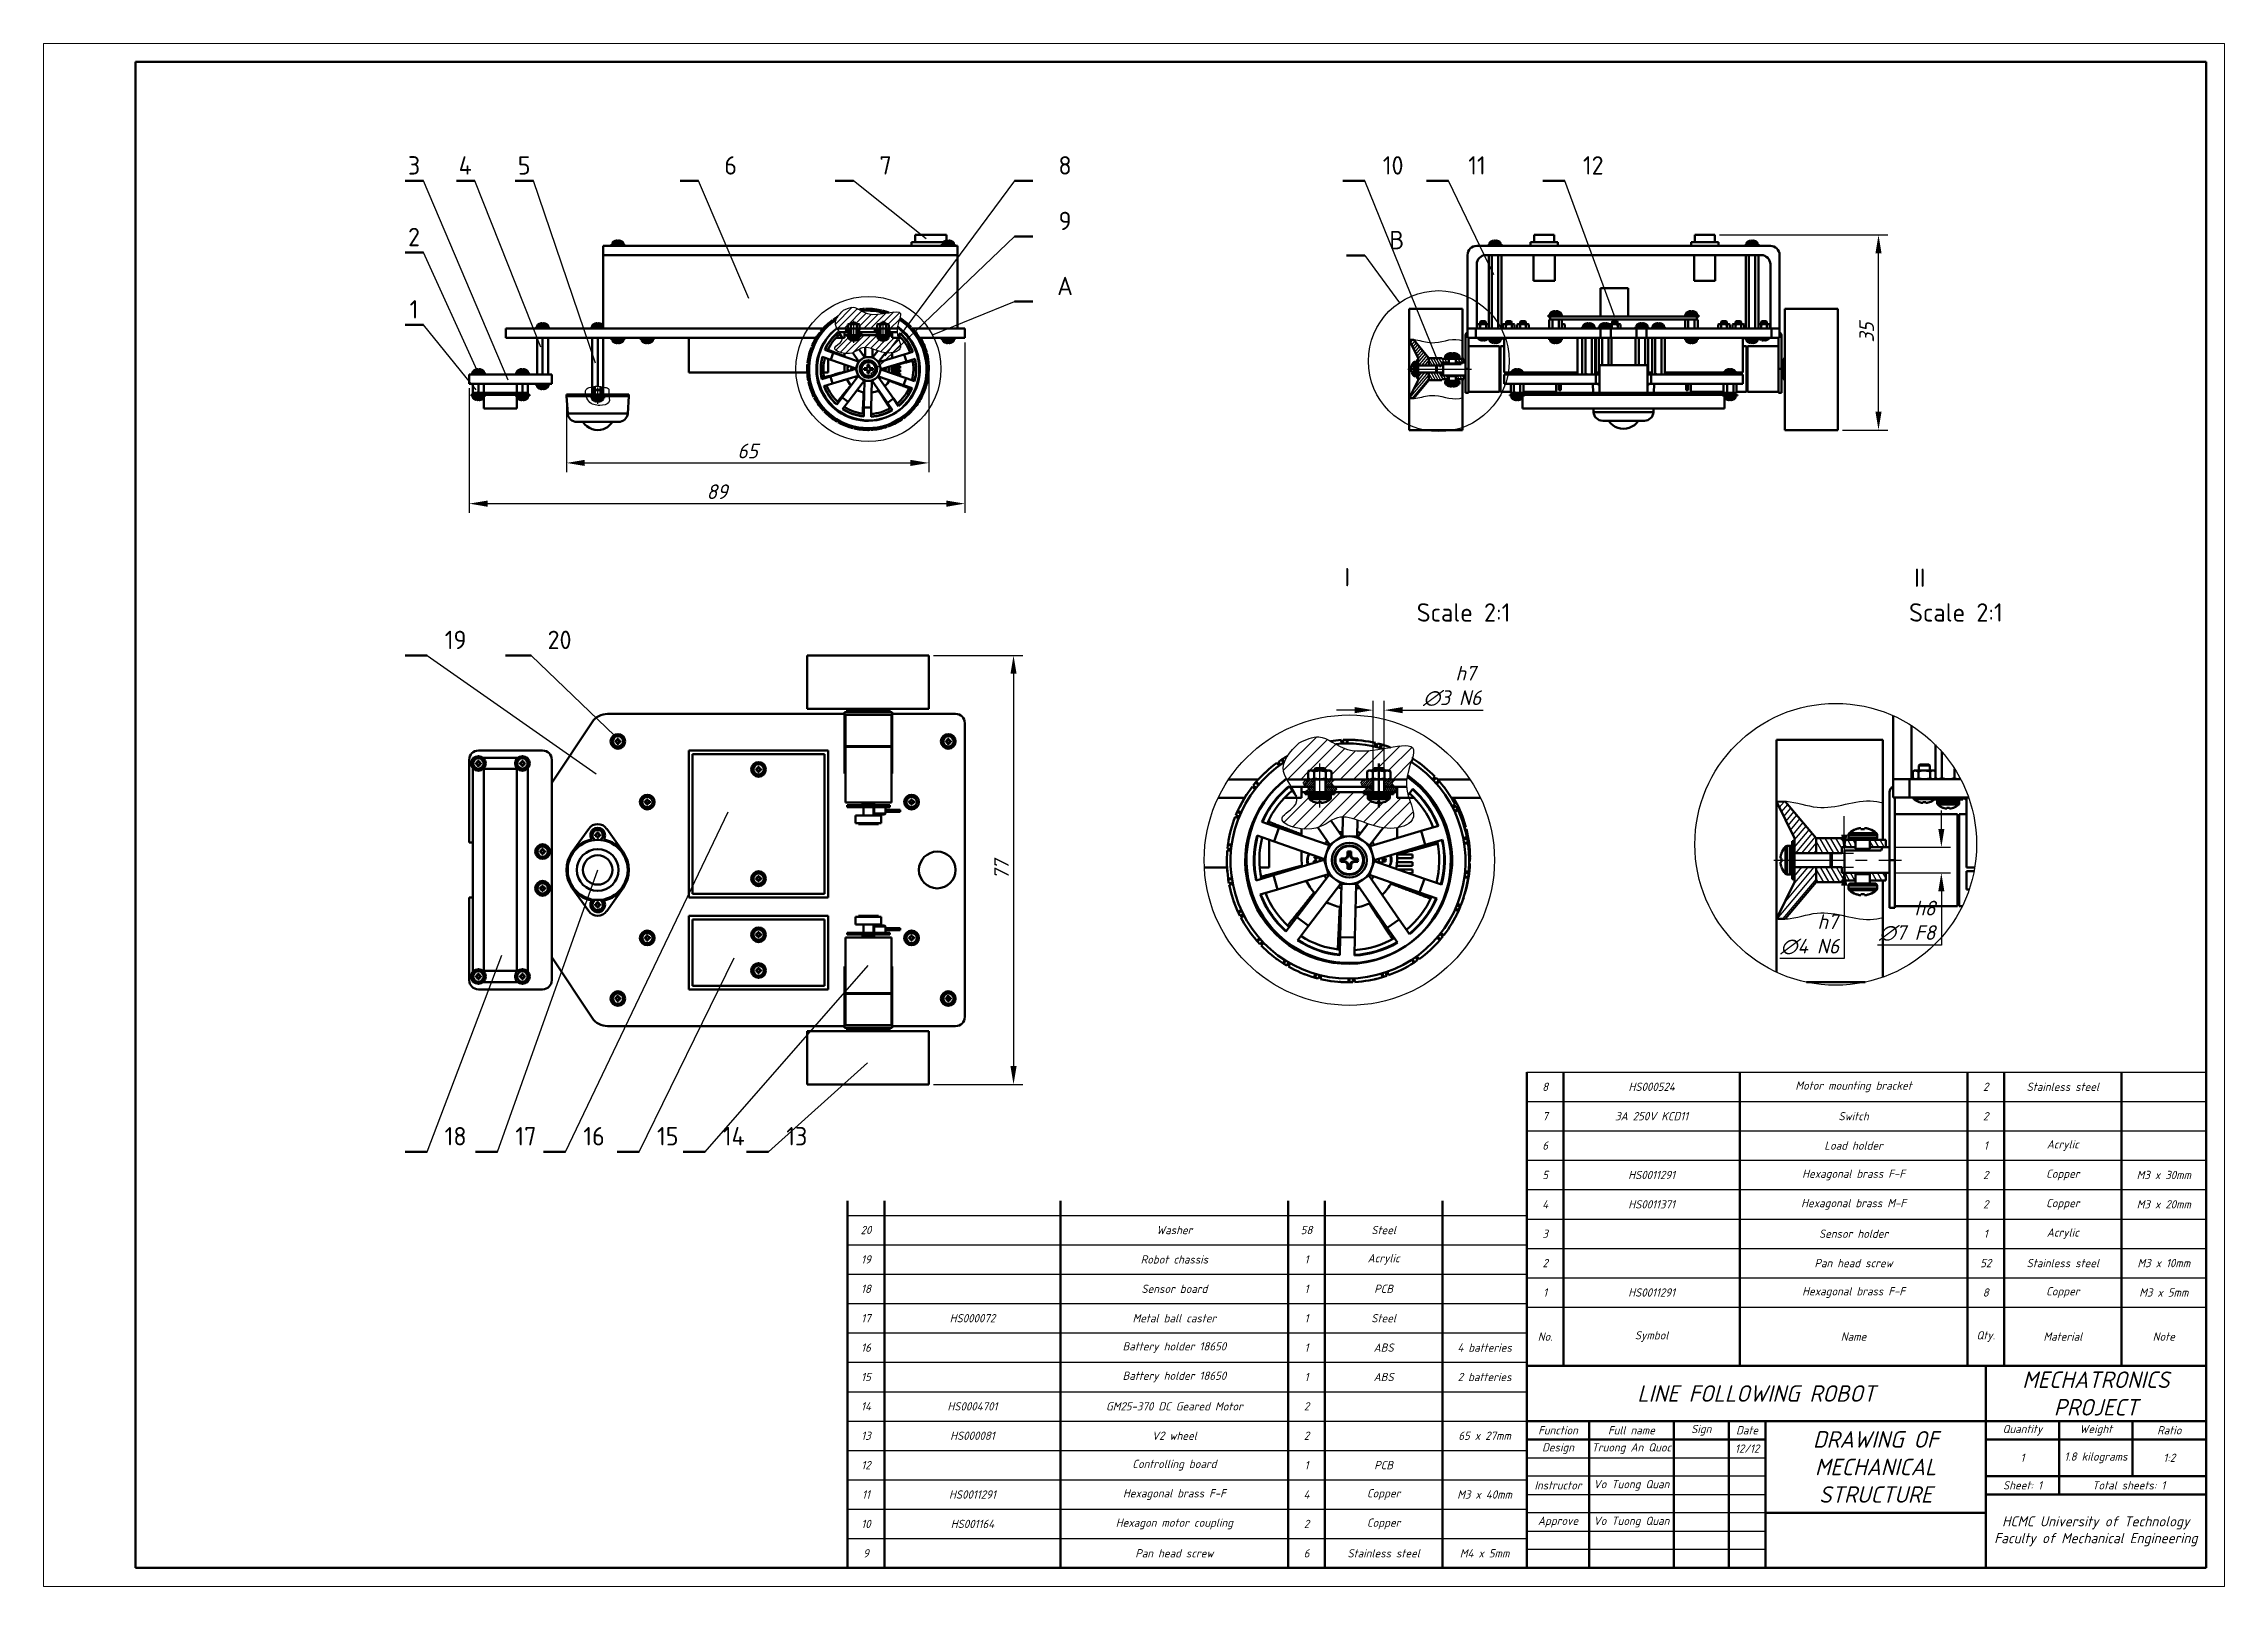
# Model space of a CAD drawing. Header units: inches. Extents: x -1846 to 3013, y 0 to 1997.
# Drawn here: x 2419 to 3013, y 156 to 576 of the extents above; entities that cross this region are included whole.
import ezdxf

# ---------------------------------------------------------------- set-up
doc = ezdxf.new("R2010")
doc.units = ezdxf.units.IN
doc.linetypes.add('CENTER2', pattern=[28.575, 19.05, -3.175, 3.175, -3.175])
doc.layers.get('0').update_dxf_attribs({"color": 2, "lineweight": 0})
for name, color, linetype, lineweight in [('Basic', 7, 'Continuous', 50), ('Center', 1, 'CENTER2', 25), ('Thin', 3, 'Continuous', 25)]:
    doc.layers.add(name, color=color, linetype=linetype, lineweight=lineweight)
doc.styles.add('Annotative', font='')
doc.styles.get("Standard").update_dxf_attribs({"font": '', "height": 4})
doc.styles.get('Annotative').set_extended_font_data('TCVN 7284', italic=True)
doc.styles.get('Standard').set_extended_font_data('TCVN 7284', italic=True)
doc.dimstyles.new('TCVN 7284', dxfattribs={"dimscale": 2, "dimtxt": 4, "dimasz": 2.5, "dimexe": 1.25, "dimexo": 0.625, "dimtad": 1, "dimtoh": 1, "dimdec": 0, "dimlfac": 0.66, "dimtxsty": 'Standard', "dimcen": 2.5, "dimclrd": 7, "dimclre": 7, "dimclrt": 7, "dimadec": 0, "dimazin": 0, "dimtfac": 1, "dimtdec": 0, "dimtofl": 0, "dimtmove": 0, "dimatfit": 3, "dimfxl": 1, "dimlwd": 25, "dimlwe": 25, "dimarcsym": 0})
pattern_1 = [(45, (2467.9066, 185.1002), (-0.8980256, 0.8980256), [])]
pattern_2 = [(45, (2422.981, -250.5856), (-1.796051, 1.796051), [])]

msp = doc.modelspace()

# ---------------------------------------------------------------- texts
at = {"layer": 'Basic', "style": 'Annotative'}
for s, insert, char_height, width, attachment_point in [('\\pxqc;{\\fTCVN 7284|b0|i0|c0|p34;3}', (2517.61, 545), 5, 4.8615, 1), ('\\pxqc;{\\fTCVN 7284|b0|i0|c0|p34;4}', (2531.56, 545), 5, 4.8615, 1), ('\\pxqc;{\\fTCVN 7284|b0|i0|c0|p34;5}', (2547.6, 545), 5, 4.8615, 1), ('\\pxqc;{\\fTCVN 7284|b0|i0|c0|p34;6\\P}', (2592.53, 545), 5, 27.5, 1), ('\\pxqc;{\\fTCVN 7284|b0|i0|c0|p34;7\\P}', (2634.72, 545), 5, 27.5, 1), ('\\pxqc;{\\fTCVN 7284|b0|i0|c0|p34;8\\P}', (2683.61, 545), 5, 27.5, 1), ('\\pxqc;{\\fTCVN 7284|b0|i0|c0|p34;10\\P}', (2772.98, 545), 5, 27.5, 1), ('\\pxqc;{\\fTCVN 7284|b0|i0|c0|p34;11\\P}', (2795.82, 545), 5, 27.5, 1), ('\\pxqc;{\\fTCVN 7284|b0|i0|c0|p34;12\\P}', (2827.48, 545), 5, 27.5, 1), ('\\pxqc;{\\fTCVN 7284|b0|i0|c0|p34;9\\P}', (2683.61, 529.88), 5, 27.5, 1), ('\\pxqc;{\\fTCVN 7284|b0|i0|c0|p34;2}', (2517.61, 525.5), 5, 4.8615, 1), ('\\pxqc;{\\fTCVN 7284|b0|i0|c0|p34;B\\P}', (2773.98, 524.68), 5, 27.5, 1), ('\\pxqc;{\\fTCVN 7284|b0|i0|c0|p34;A\\P}', (2683.61, 512.18), 5, 27.5, 1), ('\\pxqc;{\\fTCVN 7284|b0|i0|c0|p34;1}', (2517.61, 505.82), 5, 4.8615, 1), ('{\\fTCVN 7284|b0|i0|c0|p34;I\\P\\pxqc;}', (2773.45, 432.91), 5, 55, 1), ('\\pxqc;{\\fTCVN 7284|b0|i0|c0|p34;II\\P}', (2902.67, 432.74), 5, 55, 1), ('\\pxqc;{\\fTCVN 7284|b0|i0|c0|p34;Scale 2:1\\P}', (2741.7, 423.29), 5, 128.4259, 1), ('\\pxqc;{\\fTCVN 7284|b0|i0|c0|p34;Scale 2:1\\P}', (2875.81, 423.29), 5, 128.4259, 1), ('\\pxqc;{\\fTCVN 7284|b0|i0|c0|p34;19\\P}', (2517.61, 415.82), 5, 27.5, 1), ('\\pxqc;{\\fTCVN 7284|b0|i0|c0|p34;20\\P}', (2545.92, 415.82), 5, 27.5, 1), ('\\pxqc;{\\fTCVN 7284|b0|i1|c0|p34;8}', (2823.14, 291.65), 2.25, 10, 4), ('\\pxqc;{\\fTCVN 7284|b0|i1|c0|p34;HS000524}', (2833.14, 291.65), 2.25, 48, 4), ('\\pxqc;{\\fTCVN 7284|b0|i1|c0|p34;Motor mounting bracket}', (2881.14, 291.65), 2.25, 62, 4), ('\\pxqc;{\\fTCVN 7284|b0|i1|c0|p34;2}', (2943.14, 291.65), 2.25, 10, 4), ('\\pxqc;{\\fTCVN 7284|b0|i1|c0|p34;Stainless steel}', (2953.14, 291.65), 2.25, 32, 4), ('\\pxqc;{\\fTCVN 7284|b0|i0|c0|p34;18\\P}', (2517.61, 280.7), 5, 27.5, 1), ('\\pxqc;{\\fTCVN 7284|b0|i0|c0|p34;17\\P}', (2536.76, 280.7), 5, 27.5, 1), ('\\pxqc;{\\fTCVN 7284|b0|i0|c0|p34;16\\P}', (2555.32, 280.7), 5, 27.5, 1), ('\\pxqc;{\\fTCVN 7284|b0|i0|c0|p34;15\\P}', (2575.4, 280.7), 5, 27.5, 1), ('\\pxqc;{\\fTCVN 7284|b0|i0|c0|p34;14\\P}', (2593.38, 280.7), 5, 27.5, 1), ('\\pxqc;{\\fTCVN 7284|b0|i0|c0|p34;13\\P}', (2610.55, 280.7), 5, 27.5, 1), ('\\pxqc;{\\fTCVN 7284|b0|i1|c0|p34;7}', (2823.14, 283.65), 2.25, 10, 4), ('\\pxqc;{\\fTCVN 7284|b0|i1|c0|p34;3A 250V KCD11}', (2833.14, 283.65), 2.25, 48, 4), ('\\pxqc;{\\fTCVN 7284|b0|i1|c0|p34;Switch}', (2881.14, 283.65), 2.25, 62, 4), ('\\pxqc;{\\fTCVN 7284|b0|i1|c0|p34;2}', (2943.14, 283.65), 2.25, 10, 4), ('\\pxqc;{\\fTCVN 7284|b0|i1|c0|p34;6}', (2823.14, 275.65), 2.25, 10, 4), ('\\pxqc;{\\fTCVN 7284|b0|i1|c0|p34;Load holder}', (2881.14, 275.65), 2.25, 62, 4), ('\\pxqc;{\\fTCVN 7284|b0|i1|c0|p34;1}', (2943.14, 275.65), 2.25, 10, 4), ('\\pxqc;{\\fTCVN 7284|b0|i1|c0|p34;Acrylic}', (2953.14, 275.65), 2.25, 32, 4), ('\\pxqc;{\\fTCVN 7284|b0|i1|c0|p34;5}', (2823.14, 267.65), 2.25, 10, 4), ('\\pxqc;{\\fTCVN 7284|b0|i1|c0|p34;HS0011291}', (2833.14, 267.65), 2.25, 48, 4), ('\\pxqc;{\\fTCVN 7284|b0|i1|c0|p34;Hexagonal brass F-F}', (2881.14, 267.65), 2.25, 62, 4), ('\\pxqc;{\\fTCVN 7284|b0|i1|c0|p34;2}', (2943.14, 267.65), 2.25, 10, 4), ('\\pxqc;{\\fTCVN 7284|b0|i1|c0|p34;Copper}', (2953.14, 267.65), 2.25, 32, 4), ('\\pxqc;{\\fTCVN 7284|b0|i1|c0|p34;M3 x 30mm}', (2985.14, 267.65), 2.25, 23, 4), ('\\pxqc;{\\fTCVN 7284|b0|i1|c0|p34;4}', (2823.14, 259.65), 2.25, 10, 4), ('\\pxqc;{\\fTCVN 7284|b0|i1|c0|p34;HS0011371}', (2833.14, 259.65), 2.25, 48, 4), ('\\pxqc;{\\fTCVN 7284|b0|i1|c0|p34;Hexagonal brass M-F}', (2881.14, 259.65), 2.25, 62, 4), ('\\pxqc;{\\fTCVN 7284|b0|i1|c0|p34;2}', (2943.14, 259.65), 2.25, 10, 4), ('\\pxqc;{\\fTCVN 7284|b0|i1|c0|p34;Copper}', (2953.14, 259.65), 2.25, 32, 4), ('\\pxqc;{\\fTCVN 7284|b0|i1|c0|p34;M3 x 20mm}', (2985.14, 259.65), 2.25, 23, 4), ('\\pxqc;{\\fTCVN 7284|b0|i1|c0|p34;20}', (2638.14, 252.65), 2.25, 10, 4), ('\\pxqc;{\\fTCVN 7284|b0|i1|c0|p34;Washer}', (2696.14, 252.65), 2.25, 62, 4), ('\\pxqc;{\\fTCVN 7284|b0|i1|c0|p34;58}', (2758.14, 252.65), 2.25, 10, 4), ('\\pxqc;{\\fTCVN 7284|b0|i1|c0|p34;Steel}', (2768.14, 252.65), 2.25, 32, 4), ('\\pxqc;{\\fTCVN 7284|b0|i1|c0|p34;3}', (2823.14, 251.65), 2.25, 10, 4), ('\\pxqc;{\\fTCVN 7284|b0|i1|c0|p34;Sensor holder}', (2881.14, 251.65), 2.25, 62, 4), ('\\pxqc;{\\fTCVN 7284|b0|i1|c0|p34;1}', (2943.14, 251.65), 2.25, 10, 4), ('\\pxqc;{\\fTCVN 7284|b0|i1|c0|p34;Acrylic}', (2953.14, 251.65), 2.25, 32, 4), ('\\pxqc;{\\fTCVN 7284|b0|i1|c0|p34;19}', (2638.14, 244.65), 2.25, 10, 4), ('\\pxqc;{\\fTCVN 7284|b0|i1|c0|p34;Robot chassis}', (2696.14, 244.65), 2.25, 62, 4), ('\\pxqc;{\\fTCVN 7284|b0|i1|c0|p34;1}', (2758.14, 244.65), 2.25, 10, 4), ('\\pxqc;{\\fTCVN 7284|b0|i1|c0|p34;Acrylic}', (2768.14, 244.65), 2.25, 32, 4), ('\\pxqc;{\\fTCVN 7284|b0|i1|c0|p34;2}', (2823.14, 243.65), 2.25, 10, 4), ('\\pxqc;{\\fTCVN 7284|b0|i1|c0|p34;Pan head screw}', (2881.14, 243.65), 2.25, 62, 4), ('\\pxqc;{\\fTCVN 7284|b0|i1|c0|p34;52}', (2943.14, 243.65), 2.25, 10, 4), ('\\pxqc;{\\fTCVN 7284|b0|i1|c0|p34;Stainless steel}', (2953.14, 243.65), 2.25, 32, 4), ('\\pxqc;{\\fTCVN 7284|b0|i1|c0|p34;M3 x 10mm}', (2985.14, 243.65), 2.25, 23, 4), ('\\pxqc;{\\fTCVN 7284|b0|i1|c0|p34;18}', (2638.14, 236.65), 2.25, 10, 4), ('\\pxqc;{\\fTCVN 7284|b0|i1|c0|p34;Sensor board}', (2696.14, 236.65), 2.25, 62, 4), ('\\pxqc;{\\fTCVN 7284|b0|i1|c0|p34;1}', (2758.14, 236.65), 2.25, 10, 4), ('\\pxqc;{\\fTCVN 7284|b0|i1|c0|p34;PCB}', (2768.14, 236.65), 2.25, 32, 4), ('\\pxqc;{\\fTCVN 7284|b0|i1|c0|p34;1}', (2823.14, 235.65), 2.25, 10, 4), ('\\pxqc;{\\fTCVN 7284|b0|i1|c0|p34;HS0011291}', (2833.14, 235.65), 2.25, 48, 4), ('\\pxqc;{\\fTCVN 7284|b0|i1|c0|p34;Hexagonal brass F-F}', (2881.14, 235.65), 2.25, 62, 4), ('\\pxqc;{\\fTCVN 7284|b0|i1|c0|p34;8}', (2943.14, 235.65), 2.25, 10, 4), ('\\pxqc;{\\fTCVN 7284|b0|i1|c0|p34;Copper}', (2953.14, 235.65), 2.25, 32, 4), ('\\pxqc;{\\fTCVN 7284|b0|i1|c0|p34;M3 x 5mm}', (2985.14, 235.65), 2.25, 23, 4), ('\\pxqc;{\\fTCVN 7284|b0|i1|c0|p34;17}', (2638.14, 228.65), 2.25, 10, 4), ('\\pxqc;{\\fTCVN 7284|b0|i1|c0|p34;HS000072}', (2648.14, 228.65), 2.25, 48, 4), ('\\pxqc;{\\fTCVN 7284|b0|i1|c0|p34;Metal ball caster}', (2696.14, 228.65), 2.25, 62, 4), ('\\pxqc;{\\fTCVN 7284|b0|i1|c0|p34;1}', (2758.14, 228.65), 2.25, 10, 4), ('\\pxqc;{\\fTCVN 7284|b0|i1|c0|p34;Steel}', (2768.14, 228.65), 2.25, 32, 4), ('\\pxqc;{\\fTCVN 7284|b0|i1|c0|p34;16}', (2638.14, 220.65), 2.25, 10, 4), ('\\pxqc;{\\fTCVN 7284|b0|i1|c0|p34;Battery holder 18650}', (2696.14, 220.65), 2.25, 62, 4), ('\\pxqc;{\\fTCVN 7284|b0|i1|c0|p34;1}', (2758.14, 220.65), 2.25, 10, 4), ('\\pxqc;{\\fTCVN 7284|b0|i1|c0|p34;ABS}', (2768.14, 220.65), 2.25, 32, 4), ('\\pxqc;{\\fTCVN 7284|b0|i1|c0|p34;4 batteries}', (2800.14, 220.65), 2.25, 23, 4), ('\\pxqc;{\\fTCVN 7284|b0|i1|c0|p34;No.}', (2823.14, 223.65), 2.25, 10, 4), ('\\pxqc;{\\fTCVN 7284|b0|i1|c0|p34;Symbol}', (2833.14, 223.65), 2.25, 48, 4), ('\\pxqc;{\\fTCVN 7284|b0|i1|c0|p34;Name}', (2881.14, 223.65), 2.25, 62, 4), ('\\pxqc;{\\fTCVN 7284|b0|i1|c0|p34;Qty.}', (2943.14, 223.65), 2.25, 10, 4), ('\\pxqc;{\\fTCVN 7284|b0|i1|c0|p34;Material}', (2953.14, 223.65), 2.25, 32, 4), ('\\pxqc;{\\fTCVN 7284|b0|i1|c0|p34;Note}', (2985.14, 223.65), 2.25, 23, 4), ('\\pxqc;{\\fTCVN 7284|b0|i1|c0|p34;Battery holder 18650}', (2696.14, 212.65), 2.25, 62, 4), ('\\pxqc;{\\fTCVN 7284|b0|i1|c0|p34;MECHATRONICS PROJECT}', (2948.14, 208.15), 4.5, 60, 4), ('\\pxqc;{\\fTCVN 7284|b0|i1|c0|p34;15}', (2638.14, 212.65), 2.25, 10, 4), ('\\pxqc;{\\fTCVN 7284|b0|i1|c0|p34;1}', (2758.14, 212.65), 2.25, 10, 4), ('\\pxqc;{\\fTCVN 7284|b0|i1|c0|p34;ABS}', (2768.14, 212.65), 2.25, 32, 4), ('\\pxqc;{\\fTCVN 7284|b0|i1|c0|p34;2 batteries}', (2800.14, 212.65), 2.25, 23, 4), ('\\pxqc;{\\fTCVN 7284|b0|i1|c0|p34;LINE FOLLOWING ROBOT}', (2823.14, 208.15), 4.5, 125, 4), ('\\pxqc;{\\fTCVN 7284|b0|i1|c0|p34;14}', (2638.14, 204.65), 2.25, 10, 4), ('\\pxqc;{\\fTCVN 7284|b0|i1|c0|p34;HS0004701}', (2648.14, 204.65), 2.25, 48, 4), ('\\pxqc;{\\fTCVN 7284|b0|i1|c0|p34;GM25-370 DC Geared Motor}', (2696.14, 204.65), 2.25, 62, 4), ('\\pxqc;{\\fTCVN 7284|b0|i1|c0|p34;2}', (2758.14, 204.65), 2.25, 10, 4), ('\\pxqc;{\\fTCVN 7284|b0|i1|c0|p34;13}', (2638.14, 196.65), 2.25, 10, 4), ('\\pxqc;{\\fTCVN 7284|b0|i1|c0|p34;HS000081}', (2648.14, 196.65), 2.25, 48, 4), ('\\pxqc;{\\fTCVN 7284|b0|i1|c0|p34;V2 wheel}', (2696.14, 196.65), 2.25, 62, 4), ('\\pxqc;{\\fTCVN 7284|b0|i1|c0|p34;2}', (2758.14, 196.65), 2.25, 10, 4), ('\\pxqc;{\\fTCVN 7284|b0|i1|c0|p34;65 x 27mm}', (2800.14, 196.65), 2.25, 23, 4), ('\\pxqc;{\\fTCVN 7284|b0|i1|c0|p34;Function}', (2823.14, 198.15), 2.25, 17, 4), ('\\pxqc;{\\fTCVN 7284|b0|i1|c0|p34;Full name}', (2840.14, 198.15), 2.25, 23, 4), ('\\pxqc;{\\fTCVN 7284|b0|i1|c0|p34;Sign}', (2863.14, 198.15), 2.25, 15, 4), ('\\pxqc;{\\fTCVN 7284|b0|i1|c0|p34;Date}', (2878.14, 198.15), 2.25, 10, 4), ('\\pxqc;{\\fTCVN 7284|b0|i1|c0|p34;DRAWING OF MECHANICAL STRUCTURE}', (2888.14, 188.15), 4.5, 60, 4), ('\\pxqc;{\\fTCVN 7284|b0|i1|c0|p34;Quantity}', (2948.14, 198.15), 2.25, 20, 4), ('\\pxqc;{\\fTCVN 7284|b0|i1|c0|p34;Weight}', (2968.14, 198.15), 2.25, 20, 4), ('\\pxqc;{\\fTCVN 7284|b0|i1|c0|p34;Ratio}', (2988.14, 198.15), 2.25, 20, 4), ('\\pxqc;{\\fTCVN 7284|b0|i1|c0|p34;Controlling board}', (2696.14, 188.65), 2.25, 62, 4), ('\\pxqc;{\\fTCVN 7284|b0|i1|c0|p34;Design}', (2823.14, 193.15), 2.25, 17, 4), ('\\pxqc;{\\fTCVN 7284|b0|i1|c0|p34;Truong An Quoc}', (2840.14, 193.15), 2.25, 23, 4), ('\\A1;\\pxqc;{\\fTCVN 7284|b0|i1|c0|p34;12/12}', (2878.14, 193.15), 2.25, 10, 4), ('\\pxqc;{\\fTCVN 7284|b0|i1|c0|p34;1}', (2948.14, 190.65), 2.25, 20, 4), ('\\pxqc;{\\fTCVN 7284|b0|i1|c0|p34;1.8 kilograms}', (2968.14, 190.65), 2.25, 20, 4), ('\\pxqc;{\\fTCVN 7284|b0|i1|c0|p34;1:2}', (2988.14, 190.65), 2.25, 20, 4), ('\\pxqc;{\\fTCVN 7284|b0|i1|c0|p34;12}', (2638.14, 188.65), 2.25, 10, 4), ('\\pxqc;{\\fTCVN 7284|b0|i1|c0|p34;1}', (2758.14, 188.65), 2.25, 10, 4), ('\\pxqc;{\\fTCVN 7284|b0|i1|c0|p34;PCB}', (2768.14, 188.65), 2.25, 32, 4), ('\\pxqc;{\\fTCVN 7284|b0|i1|c0|p34;Instructor}', (2823.14, 183.15), 2.25, 17, 4), ('\\pxqc;{\\fTCVN 7284|b0|i1|c0|p34;Vo Tuong Quan}', (2840.14, 183.15), 2.25, 23, 4), ('\\pxqc;{\\fTCVN 7284|b0|i1|c0|p34;Sheet: 1}', (2948.14, 183.15), 2.25, 20, 4), ('\\pxql;{\\fTCVN 7284|b0|i1|c0|p34;^ITotal sheets: 1}', (2968.14, 183.15), 2.25, 40, 4), ('\\pxqc;{\\fTCVN 7284|b0|i1|c0|p34;11}', (2638.14, 180.65), 2.25, 10, 4), ('\\pxqc;{\\fTCVN 7284|b0|i1|c0|p34;HS0011291}', (2648.14, 180.65), 2.25, 48, 4), ('\\pxqc;{\\fTCVN 7284|b0|i1|c0|p34;Hexagonal brass F-F}', (2696.14, 180.65), 2.25, 62, 4), ('\\pxqc;{\\fTCVN 7284|b0|i1|c0|p34;4}', (2758.14, 180.65), 2.25, 10, 4), ('\\pxqc;{\\fTCVN 7284|b0|i1|c0|p34;Copper}', (2768.14, 180.65), 2.25, 32, 4), ('\\pxqc;{\\fTCVN 7284|b0|i1|c0|p34;M3 x 40mm}', (2800.14, 180.65), 2.25, 23, 4), ('\\pxqc;{\\fTCVN 7284|b0|i1|c0|p34;10}', (2638.14, 172.65), 2.25, 10, 4), ('\\pxqc;{\\fTCVN 7284|b0|i1|c0|p34;HS001164}', (2648.14, 172.65), 2.25, 48, 4), ('\\pxqc;{\\fTCVN 7284|b0|i1|c0|p34;Hexagon motor coupling}', (2696.14, 172.65), 2.25, 62, 4), ('\\pxqc;{\\fTCVN 7284|b0|i1|c0|p34;2}', (2758.14, 172.65), 2.25, 10, 4), ('\\pxqc;{\\fTCVN 7284|b0|i1|c0|p34;Copper}', (2768.14, 172.65), 2.25, 32, 4), ('\\pxqc;{\\fTCVN 7284|b0|i1|c0|p34;Approve}', (2823.14, 173.15), 2.25, 17, 4), ('\\pxqc;{\\fTCVN 7284|b0|i1|c0|p34;Vo Tuong Quan}', (2840.14, 173.15), 2.25, 23, 4), ('\\pxqc;{\\fTCVN 7284|b0|i1|c0|p34;HCMC University of Technology^JFaculty of Mechanical Engineering}', (2948.14, 170.65), 2.75, 60, 4), ('\\pxqc;{\\fTCVN 7284|b0|i1|c0|p34;9}', (2638.14, 164.65), 2.25, 10, 4), ('\\pxqc;{\\fTCVN 7284|b0|i1|c0|p34;Pan head screw}', (2696.14, 164.65), 2.25, 62, 4), ('\\pxqc;{\\fTCVN 7284|b0|i1|c0|p34;6}', (2758.14, 164.65), 2.25, 10, 4), ('\\pxqc;{\\fTCVN 7284|b0|i1|c0|p34;Stainless steel}', (2768.14, 164.65), 2.25, 32, 4), ('\\pxqc;{\\fTCVN 7284|b0|i1|c0|p34;M4 x 5mm}', (2800.14, 164.65), 2.25, 23, 4)]:
    msp.add_mtext(s, dxfattribs=dict(at, insert=insert, char_height=char_height, width=width, attachment_point=attachment_point))

# ---------------------------------------------------------------- blocks, each defined once
blk = doc.blocks.new('*D4')
at = {"layer": 'Basic', "color": 7, "linetype": 'Continuous', "lineweight": 25, "transparency": 16777216}
for p, q in [((2875.61, 523.57), (2921.43, 523.57)), ((2918.93, 475.46), (2918.93, 518.57)), ((2909.13, 470.46), (2921.43, 470.46))]:
    blk.add_line(p, q, dxfattribs=at)
at = {"layer": 'Basic', "color": 7, "transparency": 16777216}
for points in [[(2918.1, 518.57), (2919.76, 518.57), (2918.93, 523.57)], [(2918.1, 475.46), (2919.76, 475.46), (2918.93, 470.46)]]:
    blk.add_solid(points, dxfattribs=at)
at = {"layer": 'Defpoints', "color": 0, "transparency": 16777216}
for p in [(2874.36, 523.57), (2918.93, 523.57), (2907.88, 470.46)]:
    blk.add_point(p, dxfattribs=at)
at = {"layer": 'Basic', "color": 7, "transparency": 16777216, "insert": (2915.68, 497.01), "char_height": 4, "attachment_point": 5, "rotation": 90}
blk.add_mtext('35', dxfattribs=at)
blk = doc.blocks.new('*D5')
at = {"layer": 'Basic', "color": 7, "linetype": 'Continuous', "lineweight": 25, "transparency": 16777216}
for p, q in [((2661.5, 409.08), (2685.83, 409.08)), ((2683.33, 404.08), (2683.33, 297.28)), ((2661.5, 292.28), (2685.83, 292.28))]:
    blk.add_line(p, q, dxfattribs=at)
at = {"layer": 'Basic', "color": 7, "transparency": 16777216}
for points in [[(2682.5, 404.08), (2684.16, 404.08), (2683.33, 409.08)], [(2682.5, 297.28), (2684.16, 297.28), (2683.33, 292.28)]]:
    blk.add_solid(points, dxfattribs=at)
at = {"layer": 'Defpoints', "color": 0, "transparency": 16777216}
for p in [(2660.25, 409.08), (2660.25, 292.28), (2683.33, 292.28)]:
    blk.add_point(p, dxfattribs=at)
at = {"layer": 'Basic', "color": 7, "transparency": 16777216, "insert": (2680.06, 350.68), "char_height": 4, "attachment_point": 5, "rotation": 90}
blk.add_mtext('77', dxfattribs=at)
blk = doc.blocks.new('*D6')
at = {"layer": 'Basic', "color": 7, "linetype": 'Continuous', "lineweight": 25, "transparency": 16777216}
for p, q in [((2776.29, 394.19), (2771.29, 394.19)), ((2781.29, 376.6), (2781.29, 396.69)), ((2784.29, 376.6), (2784.29, 396.69)), ((2789.29, 394.19), (2811.29, 394.19))]:
    blk.add_line(p, q, dxfattribs=at)
at = {"layer": 'Basic', "color": 7, "transparency": 16777216}
for points in [[(2776.29, 395.03), (2776.29, 393.36), (2781.29, 394.19)], [(2789.29, 395.03), (2789.29, 393.36), (2784.29, 394.19)]]:
    blk.add_solid(points, dxfattribs=at)
at = {"layer": 'Defpoints', "color": 0, "transparency": 16777216}
for p in [(2784.29, 394.19), (2781.29, 375.35), (2784.29, 375.35)]:
    blk.add_point(p, dxfattribs=at)
at = {"layer": 'Basic', "color": 7, "transparency": 16777216, "insert": (2802.79, 400.78), "char_height": 4, "attachment_point": 5}
blk.add_mtext('   h7\\P∅3 N6', dxfattribs=at)
blk = doc.blocks.new('*D7')
at = {"layer": 'Basic', "color": 7, "linetype": 'Continuous', "lineweight": 25, "transparency": 16777216}
for p, q in [((2936.05, 361.87), (2936.05, 366.87)), ((2923.17, 356.87), (2938.55, 356.87)), ((2923.17, 349.87), (2938.55, 349.87)), ((2936.05, 344.87), (2936.05, 330.23)), ((2936.05, 330.23), (2918.64, 330.23))]:
    blk.add_line(p, q, dxfattribs=at)
at = {"layer": 'Basic', "color": 7, "transparency": 16777216}
for points in [[(2935.22, 361.87), (2936.88, 361.87), (2936.05, 356.87)], [(2935.22, 344.87), (2936.88, 344.87), (2936.05, 349.87)]]:
    blk.add_solid(points, dxfattribs=at)
at = {"layer": 'Defpoints', "color": 0, "transparency": 16777216}
for p in [(2921.92, 356.87), (2921.92, 349.87), (2936.05, 349.87)]:
    blk.add_point(p, dxfattribs=at)
at = {"layer": 'Basic', "color": 7, "transparency": 16777216, "insert": (2926.72, 336.84), "char_height": 4, "attachment_point": 5}
blk.add_mtext('    h8\\P∅7 F8', dxfattribs=at)
blk = doc.blocks.new('*D8')
at = {"layer": 'Basic', "color": 7, "linetype": 'Continuous', "lineweight": 25, "transparency": 16777216}
for p, q in [((2909.61, 360.3), (2909.61, 365.3)), ((2907.13, 355.3), (2912.11, 355.3)), ((2907.13, 351.4), (2912.11, 351.4)), ((2909.61, 346.4), (2909.61, 326.55)), ((2909.61, 326.55), (2892.02, 326.55))]:
    blk.add_line(p, q, dxfattribs=at)
at = {"layer": 'Basic', "color": 7, "transparency": 16777216}
for points in [[(2908.77, 360.3), (2910.44, 360.3), (2909.61, 355.3)], [(2908.77, 346.4), (2910.44, 346.4), (2909.61, 351.4)]]:
    blk.add_solid(points, dxfattribs=at)
at = {"layer": 'Defpoints', "color": 0, "transparency": 16777216}
for p in [(2905.88, 355.3), (2905.88, 351.4), (2909.61, 351.4)]:
    blk.add_point(p, dxfattribs=at)
at = {"layer": 'Basic', "color": 7, "transparency": 16777216, "insert": (2900.19, 333.14), "char_height": 4, "attachment_point": 5}
blk.add_mtext('    h7\\P∅4 N6 ', dxfattribs=at)
blk = doc.blocks.new('*D9')
at = {"layer": 'Basic', "color": 7, "linetype": 'Continuous', "lineweight": 25, "transparency": 16777216}
for p, q in [((2670.06, 494.32), (2670.06, 447.91)), ((2535.06, 481.82), (2535.06, 447.91)), ((2540.06, 450.41), (2665.06, 450.41))]:
    blk.add_line(p, q, dxfattribs=at)
at = {"layer": 'Basic', "color": 7, "transparency": 16777216}
for points in [[(2540.06, 451.24), (2540.06, 449.57), (2535.06, 450.41)], [(2665.06, 451.24), (2665.06, 449.57), (2670.06, 450.41)]]:
    blk.add_solid(points, dxfattribs=at)
at = {"layer": 'Defpoints', "color": 0, "transparency": 16777216}
for p in [(2670.06, 495.57), (2535.06, 483.07), (2670.06, 450.41)]:
    blk.add_point(p, dxfattribs=at)
at = {"layer": 'Basic', "color": 7, "transparency": 16777216, "insert": (2602.56, 453.66), "char_height": 4, "attachment_point": 5}
blk.add_mtext('89', dxfattribs=at)
blk = doc.blocks.new('*D10')
at = {"layer": 'Defpoints', "color": 0, "transparency": 16777216}
for p in [(2660.24, 486.88), (2561.56, 480.15), (2660.24, 461.5)]:
    blk.add_point(p, dxfattribs=at)
at = {"layer": 'Thin', "color": 7, "linetype": 'Continuous', "lineweight": 25, "transparency": 16777216}
for p, q in [((2660.24, 485.63), (2660.24, 459)), ((2561.56, 478.9), (2561.56, 459)), ((2566.56, 461.5), (2655.24, 461.5))]:
    blk.add_line(p, q, dxfattribs=at)
at = {"layer": 'Thin', "color": 7, "transparency": 16777216}
for points in [[(2566.56, 462.34), (2566.56, 460.67), (2561.56, 461.5)], [(2655.24, 462.34), (2655.24, 460.67), (2660.24, 461.5)]]:
    blk.add_solid(points, dxfattribs=at)
at = {"layer": 'Thin', "color": 7, "transparency": 16777216, "insert": (2610.9, 464.75), "char_height": 4, "attachment_point": 5}
blk.add_mtext('65', dxfattribs=at)

# ---------------------------------------------------------------- dimensions: what is measured, and where the dimension line sits
at = {"layer": 'Basic'}
for base, p1, p2, picture, middle in [((2918.93, 523.57), (2907.88, 470.46), (2874.36, 523.57), '*D4', (2918.93, 497.01)), ((2683.33, 292.28), (2660.25, 409.08), (2660.25, 292.28), '*D5', (2683.33, 350.68))]:
    dim = msp.add_linear_dim(base=base, p1=p1, p2=p2, angle=90, dimstyle='TCVN 7284', dxfattribs=at)
    dim.commit()
    dim.dimension.update_dxf_attribs({"geometry": picture, "text_midpoint": middle, "dimtype": 160})
dim = msp.add_linear_dim(base=(2670.06, 450.41), p1=(2535.06, 483.07), p2=(2670.06, 495.57), dimstyle='TCVN 7284', dxfattribs=at)
dim.commit()
dim.dimension.update_dxf_attribs({"geometry": '*D9', "text_midpoint": (2602.56, 450.41), "dimtype": 160})
dim = msp.add_linear_dim(base=(2784.29, 394.19), p1=(2781.29, 375.35), p2=(2784.29, 375.35), text='   h7\\P∅3 N6', dimstyle='TCVN 7284', dxfattribs=at)
dim.commit()
dim.dimension.update_dxf_attribs({"geometry": '*D6', "text_midpoint": (2802.79, 400.78)})
for base, p1, p2, text, picture, middle in [((2909.61, 351.4), (2905.88, 355.3), (2905.88, 351.4), '    h7\\P∅4 N6 ', '*D8', (2900.19, 326.55)), ((2936.05, 349.87), (2921.92, 356.87), (2921.92, 349.87), '    h8\\P∅7 F8', '*D7', (2926.72, 330.23))]:
    dim = msp.add_linear_dim(base=base, p1=p1, p2=p2, angle=90, text=text, dimstyle='TCVN 7284', dxfattribs=at)
    dim.commit()
    dim.dimension.update_dxf_attribs({"geometry": picture, "text_midpoint": middle, "dimtype": 160})
at = {"layer": 'Thin', "color": 0}
dim = msp.add_linear_dim(base=(2660.24, 461.5), p1=(2561.56, 480.15), p2=(2660.24, 486.88), dimstyle='TCVN 7284', dxfattribs=at)
dim.commit()
dim.dimension.update_dxf_attribs({"geometry": '*D10', "text_midpoint": (2610.9, 464.75)})

# ---------------------------------------------------------------- hatches: boundary and pattern name
at = {"layer": 'Center'}
h = msp.add_hatch(dxfattribs=at)
h.set_pattern_fill('ANSI31', color=256, scale=0.06, angle=5)
h.set_pattern_definition([(50, (2467.9066, 179.67568), (-0.14593147, 0.12245104), [])])
edge = h.paths.add_edge_path()
edge.add_spline(control_points=[(2569.31, 482.33), (2569.06, 482.27), (2568.81, 482.2), (2568.56, 482.12)], knot_values=[17.9683, 17.9683, 17.9683, 17.9683, 18.732872, 18.732872, 18.732872, 18.732872], degree=3, periodic=0)
edge.add_line((2568.56, 482.12), (2568.56, 480.28))
edge.add_spline(control_points=[(2568.56, 480.28), (2568.56, 480.26), (2568.56, 480.18), (2568.56, 480.16), (2568.56, 480.15)], knot_values=[0, 0, 0, 0, 0.195092, 1, 1, 1, 1], degree=3, periodic=0)
edge.add_line((2568.56, 480.15), (2569.31, 480.15))
edge.add_line((2569.31, 480.15), (2569.31, 482.33))
edge = h.paths.add_edge_path()
edge.add_spline(control_points=[(2571.56, 482.17), (2571.4, 482.21), (2571.25, 482.25), (2571.1, 482.28)], knot_values=[15.638605, 15.638605, 15.638605, 15.638605, 16.096081, 16.096081, 16.096081, 16.096081], degree=3, periodic=0)
edge.add_spline(control_points=[(2571.1, 482.28), (2571, 482.3), (2570.91, 482.32), (2570.81, 482.34)], knot_values=[16.096081, 16.096081, 16.096081, 16.096081, 16.392395, 16.392395, 16.392395, 16.392395], degree=3, periodic=0)
edge.add_line((2570.81, 482.34), (2570.81, 480.15))
edge.add_line((2570.81, 480.15), (2571.56, 480.15))
edge.add_spline(control_points=[(2571.56, 480.15), (2571.56, 480.16), (2571.56, 480.18), (2571.56, 480.26), (2571.56, 480.28)], knot_values=[0, 0, 0, 0, 0.804908, 1, 1, 1, 1], degree=3, periodic=0)
edge.add_line((2571.56, 480.28), (2571.56, 482.17))
h = msp.add_hatch(dxfattribs=at)
h.set_pattern_fill('ANSI31', color=256, scale=0.4, angle=75)
h.set_pattern_definition([(120, (2353.19, -250.5699), (-1.0998523, -0.635), [])])
h.paths.add_polyline_path([(2912.7, 358.85), (2908.92, 358.85), (2908.92, 359.35), (2902.92, 359.35), (2901.92, 359.35), (2901.92, 355.3), (2908.92, 355.3), (2908.92, 356.87), (2912.7, 356.87)])
h.paths.add_polyline_path([(2912.7, 349.5), (2913.07, 349.87), (2908.92, 349.87), (2908.92, 351.4), (2901.92, 351.4), (2901.92, 347.35), (2902.92, 347.35), (2908.92, 347.35), (2908.92, 347.85), (2912.7, 347.85)])
h.paths.add_polyline_path([(2920.92, 358.85), (2916.6, 358.85), (2916.6, 356.87), (2920.92, 356.87)])
h.paths.add_polyline_path([(2920.92, 349.87), (2920.12, 349.87), (2916.23, 349.87), (2916.6, 349.5), (2916.6, 347.85), (2920.92, 347.85), (2920.92, 348.03)])
at = {"layer": 'Thin'}
h = msp.add_hatch(dxfattribs=at)
h.set_pattern_fill('ANSI31', color=256, scale=0.4)
h.set_pattern_definition(pattern_1)
edge = h.paths.add_edge_path()
edge.add_spline(control_points=[(2652.23, 500.45), (2652.29, 500.61), (2652.33, 500.76), (2652.38, 500.9)], knot_values=[38.110976, 38.110976, 38.110976, 38.110976, 38.584669, 38.584669, 38.584669, 38.584669], degree=3, periodic=0)
edge.add_spline(control_points=[(2652.38, 500.9), (2652.38, 500.92), (2652.39, 500.93), (2652.39, 500.94)], knot_values=[38.584669, 38.584669, 38.584669, 38.584669, 38.626369, 38.626369, 38.626369, 38.626369], degree=3, periodic=0)
edge.add_spline(control_points=[(2652.39, 500.94), (2652.39, 500.94), (2652.39, 500.94), (2652.39, 500.94)], knot_values=[38.626369, 38.626369, 38.626369, 38.626369, 38.626533, 38.626533, 38.626533, 38.626533], degree=3, periodic=0)
edge.add_spline(control_points=[(2652.39, 500.94), (2652.54, 501.45), (2652.86, 502.94), (2651.05, 502.7), (2649.39, 502.42)], knot_values=[38.626533, 38.626533, 38.626533, 38.626533, 40.290675, 44.56124, 44.56124, 44.56124, 44.56124], degree=3, periodic=0)
edge.add_spline(control_points=[(2649.39, 502.42), (2649.39, 502.42), (2649.39, 502.42), (2649.39, 502.42)], knot_values=[44.56124, 44.56124, 44.56124, 44.56124, 44.561547, 44.561547, 44.561547, 44.561547], degree=3, periodic=0)
edge.add_spline(control_points=[(2649.39, 502.42), (2649.06, 502.36), (2648.71, 502.3), (2648.35, 502.24)], knot_values=[44.561547, 44.561547, 44.561547, 44.561547, 45.415646, 45.415646, 45.415646, 45.415646], degree=3, periodic=0)
edge.add_spline(control_points=[(2648.35, 502.24), (2646.74, 501.98), (2644.21, 501.65), (2642.45, 502.59), (2641.96, 502.87)], knot_values=[45.415646, 45.415646, 45.415646, 45.415646, 49.296159, 50.901303, 50.901303, 50.901303, 50.901303], degree=3, periodic=0)
edge.add_spline(control_points=[(2641.96, 502.87), (2641.16, 503.33), (2639.69, 504.32), (2637.9, 503.48), (2636.98, 503.06)], knot_values=[50.901303, 50.901303, 50.901303, 50.901303, 53.55698, 56.340556, 56.340556, 56.340556, 56.340556], degree=3, periodic=0)
edge.add_spline(control_points=[(2636.98, 503.06), (2636.13, 502.18), (2635.28, 501.31), (2634.94, 500.39)], knot_values=[0, 0, 0, 0, 3.105273, 3.105273, 3.105273, 3.105273], degree=3, periodic=0)
edge.add_spline(control_points=[(2634.94, 500.39), (2634.8, 499.99), (2634.71, 499.27), (2635.06, 498.5), (2635.25, 498.17)], knot_values=[3.105273, 3.105273, 3.105273, 3.105273, 4.44685, 5.474396, 5.474396, 5.474396, 5.474396], degree=3, periodic=0)
edge.add_spline(control_points=[(2635.25, 498.17), (2635.25, 498.16), (2635.26, 498.16), (2635.26, 498.15)], knot_values=[5.474396, 5.474396, 5.474396, 5.474396, 5.488904, 5.488904, 5.488904, 5.488904], degree=3, periodic=0)
edge.add_spline(control_points=[(2635.26, 498.15), (2635.27, 498.13), (2635.29, 498.1), (2635.31, 498.07)], knot_values=[5.488904, 5.488904, 5.488904, 5.488904, 5.57432, 5.57432, 5.57432, 5.57432], degree=3, periodic=0)
edge.add_line((2635.31, 498.07), (2638.44, 498.07))
edge.add_line((2638.44, 498.07), (2638.22, 498.19))
edge.add_line((2638.22, 498.19), (2638.22, 499.15))
edge.add_line((2638.22, 499.15), (2638.44, 499.27))
edge.add_line((2638.44, 499.27), (2638.62, 499.27))
edge.add_line((2638.62, 499.27), (2639.06, 499.27))
edge.add_line((2639.06, 499.27), (2639.06, 499.46))
edge.add_line((2639.06, 499.46), (2639.2, 499.61))
edge.add_line((2639.2, 499.61), (2640.42, 499.61))
edge.add_line((2640.42, 499.61), (2640.56, 499.46))
edge.add_line((2640.56, 499.46), (2640.56, 499.27))
edge.add_line((2640.56, 499.27), (2641, 499.27))
edge.add_line((2641, 499.27), (2641.19, 499.27))
edge.add_line((2641.19, 499.27), (2641.4, 499.15))
edge.add_line((2641.4, 499.15), (2641.4, 498.19))
edge.add_line((2641.4, 498.19), (2641.19, 498.07))
edge.add_line((2641.19, 498.07), (2646.44, 498.07))
edge.add_line((2646.44, 498.07), (2646.22, 498.19))
edge.add_line((2646.22, 498.19), (2646.22, 499.15))
edge.add_line((2646.22, 499.15), (2646.44, 499.27))
edge.add_line((2646.44, 499.27), (2646.62, 499.27))
edge.add_line((2646.62, 499.27), (2647.06, 499.27))
edge.add_line((2647.06, 499.27), (2647.06, 499.46))
edge.add_line((2647.06, 499.46), (2647.2, 499.61))
edge.add_line((2647.2, 499.61), (2648.42, 499.61))
edge.add_line((2648.42, 499.61), (2648.56, 499.46))
edge.add_line((2648.56, 499.46), (2648.56, 499.27))
edge.add_line((2648.56, 499.27), (2649, 499.27))
edge.add_line((2649, 499.27), (2649.19, 499.27))
edge.add_line((2649.19, 499.27), (2649.4, 499.15))
edge.add_line((2649.4, 499.15), (2649.4, 498.19))
edge.add_line((2649.4, 498.19), (2649.19, 498.07))
edge.add_line((2649.19, 498.07), (2651.62, 498.07))
edge.add_spline(control_points=[(2651.62, 498.07), (2651.64, 498.19), (2651.65, 498.3), (2651.67, 498.42)], knot_values=[35.978912, 35.978912, 35.978912, 35.978912, 36.273652, 36.273652, 36.273652, 36.273652], degree=3, periodic=0)
edge.add_spline(control_points=[(2651.67, 498.42), (2651.69, 498.49), (2651.7, 498.56), (2651.71, 498.63)], knot_values=[36.273652, 36.273652, 36.273652, 36.273652, 36.452028, 36.452028, 36.452028, 36.452028], degree=3, periodic=0)
edge.add_spline(control_points=[(2651.71, 498.63), (2651.85, 499.27), (2652.06, 499.9), (2652.23, 500.45)], knot_values=[36.452028, 36.452028, 36.452028, 36.452028, 38.110976, 38.110976, 38.110976, 38.110976], degree=3, periodic=0)
h = msp.add_hatch(dxfattribs=at)
h.set_pattern_fill('ANSI31', color=256, scale=0.4)
h.set_pattern_definition(pattern_1)
edge = h.paths.add_edge_path()
edge.add_spline(control_points=[(2641.32, 492.42), (2641.62, 492.6), (2642.14, 492.86), (2642.69, 492.94), (2642.94, 492.94)], knot_values=[18.870424, 18.870424, 18.870424, 18.870424, 19.991104, 20.871661, 20.871661, 20.871661, 20.871661], degree=3, periodic=0)
edge.add_spline(control_points=[(2642.94, 492.94), (2643.57, 492.94), (2644.23, 492.76), (2644.93, 492.52)], knot_values=[20.871661, 20.871661, 20.871661, 20.871661, 23.084852, 23.084852, 23.084852, 23.084852], degree=3, periodic=0)
edge.add_spline(control_points=[(2644.93, 492.52), (2645.38, 492.37), (2645.85, 492.19), (2646.33, 492.02)], knot_values=[23.084852, 23.084852, 23.084852, 23.084852, 24.497908, 24.497908, 24.497908, 24.497908], degree=3, periodic=0)
edge.add_spline(control_points=[(2646.33, 492.02), (2646.99, 491.79), (2647.69, 491.57), (2648.42, 491.47)], knot_values=[24.497908, 24.497908, 24.497908, 24.497908, 26.461089, 26.461089, 26.461089, 26.461089], degree=3, periodic=0)
edge.add_spline(control_points=[(2648.42, 491.47), (2648.76, 491.42), (2649.39, 491.37), (2650.04, 491.43), (2650.31, 491.48)], knot_values=[26.461089, 26.461089, 26.461089, 26.461089, 27.39269, 28.113804, 28.113804, 28.113804, 28.113804], degree=3, periodic=0)
edge.add_spline(control_points=[(2650.31, 491.48), (2651.23, 491.63), (2653.22, 492.51), (2652.31, 494.36), (2651.92, 495.57)], knot_values=[28.113804, 28.113804, 28.113804, 28.113804, 30.529359, 33.818988, 33.818988, 33.818988, 33.818988], degree=3, periodic=0)
edge.add_line((2651.92, 495.57), (2650.31, 495.57))
edge.add_line((2650.31, 495.57), (2650.31, 496.32))
edge.add_line((2650.31, 496.32), (2649.81, 496.32))
edge.add_line((2649.81, 496.32), (2649.81, 496.07))
edge.add_line((2649.81, 496.07), (2649.09, 496.07))
edge.add_arc((2649.09, 495.84), 0.225, 0, 90, ccw=False)
edge.add_line((2649.31, 495.84), (2649.31, 495.54))
edge.add_arc((2649.09, 495.54), 0.225, -47.50727, 0, ccw=False)
edge.add_arc((2647.81, 496.93), 2.11, 289.82503, 312.49273, ccw=False)
edge.add_line((2648.53, 494.94), (2648.5, 494.94))
edge.add_arc((2647.81, 496.95), 2.12, 280.1662, 289.02704, ccw=False)
edge.add_arc((2647.94, 496.64), 1.79, 273.96401, 277.98421, ccw=False)
edge.add_arc((2648.12, 495.2), 0.355, 251.73106, 260.54851, ccw=False)
edge.add_line((2648.01, 494.86), (2648, 494.94))
edge.add_line((2648, 494.94), (2647.62, 494.94))
edge.add_line((2647.62, 494.94), (2647.62, 494.86))
edge.add_arc((2647.5, 495.2), 0.355, 279.45149, 288.26894, ccw=False)
edge.add_arc((2647.69, 496.64), 1.79, 262.01579, 266.03599, ccw=False)
edge.add_arc((2647.81, 496.95), 2.12, 250.97296, 259.8338, ccw=False)
edge.add_line((2647.12, 494.94), (2647.1, 494.94))
edge.add_arc((2647.81, 496.93), 2.11, 227.50727, 250.17497, ccw=False)
edge.add_arc((2646.54, 495.54), 0.225, 180, 227.50727, ccw=False)
edge.add_line((2646.31, 495.54), (2646.31, 495.84))
edge.add_arc((2646.54, 495.84), 0.225, 90, 180, ccw=False)
edge.add_line((2646.54, 496.07), (2645.81, 496.07))
edge.add_line((2645.81, 496.07), (2645.81, 496.32))
edge.add_line((2645.81, 496.32), (2645.02, 496.32))
edge.add_line((2645.02, 496.32), (2641.81, 496.32))
edge.add_line((2641.81, 496.32), (2641.81, 496.07))
edge.add_line((2641.81, 496.07), (2641.09, 496.07))
edge.add_arc((2641.09, 495.84), 0.225, 0, 90, ccw=False)
edge.add_line((2641.31, 495.84), (2641.31, 495.54))
edge.add_arc((2641.09, 495.54), 0.225, -47.50727, 0, ccw=False)
edge.add_arc((2639.81, 496.93), 2.11, 289.82503, 312.49273, ccw=False)
edge.add_line((2640.53, 494.94), (2640.5, 494.94))
edge.add_arc((2639.81, 496.95), 2.12, 280.1662, 289.02704, ccw=False)
edge.add_arc((2639.94, 496.64), 1.79, 273.96401, 277.98421, ccw=False)
edge.add_arc((2640.12, 495.2), 0.355, 251.73106, 260.54851, ccw=False)
edge.add_line((2640.01, 494.86), (2640, 494.94))
edge.add_line((2640, 494.94), (2639.62, 494.94))
edge.add_line((2639.62, 494.94), (2639.62, 494.86))
edge.add_arc((2639.5, 495.2), 0.355, 279.45149, 288.26894, ccw=False)
edge.add_arc((2639.69, 496.64), 1.79, 262.01579, 266.03599, ccw=False)
edge.add_arc((2639.81, 496.95), 2.12, 250.97296, 259.8338, ccw=False)
edge.add_line((2639.12, 494.94), (2639.1, 494.94))
edge.add_arc((2639.81, 496.93), 2.11, 227.50727, 250.17497, ccw=False)
edge.add_arc((2638.54, 495.54), 0.225, 180, 227.50727, ccw=False)
edge.add_line((2638.31, 495.54), (2638.31, 495.84))
edge.add_arc((2638.54, 495.84), 0.225, 90, 180, ccw=False)
edge.add_line((2638.54, 496.07), (2637.81, 496.07))
edge.add_line((2637.81, 496.07), (2637.81, 496.32))
edge.add_line((2637.81, 496.32), (2637.31, 496.32))
edge.add_line((2637.31, 496.32), (2637.31, 495.57))
edge.add_line((2637.31, 495.57), (2636.64, 495.57))
edge.add_spline(control_points=[(2636.64, 495.57), (2636.69, 495.26), (2636.59, 494.21), (2633.27, 492.66), (2635.84, 491.5), (2637.31, 491.33)], knot_values=[8.188347, 8.188347, 8.188347, 8.188347, 9.215142, 11.837671, 15.104655, 15.104655, 15.104655, 15.104655], degree=3, periodic=0)
edge.add_spline(control_points=[(2637.31, 491.33), (2637.79, 491.27), (2638.6, 491.25), (2639.27, 491.42), (2639.52, 491.5)], knot_values=[15.104655, 15.104655, 15.104655, 15.104655, 16.156613, 16.884742, 16.884742, 16.884742, 16.884742], degree=3, periodic=0)
edge.add_spline(control_points=[(2639.52, 491.5), (2640.22, 491.74), (2640.79, 492.12), (2641.32, 492.42)], knot_values=[16.884742, 16.884742, 16.884742, 16.884742, 18.870424, 18.870424, 18.870424, 18.870424], degree=3, periodic=0)
h = msp.add_hatch(dxfattribs=at)
h.set_pattern_fill('ANSI31', color=256, scale=0.07, angle=5)
h.set_pattern_definition([(50, (2467.9066, 185.10023), (-0.17025338, 0.14285955), [])])
edge = h.paths.add_edge_path()
edge.add_line((2639.06, 497.07), (2639.06, 498.07))
edge.add_line((2639.06, 498.07), (2638.13, 498.07))
edge.add_spline(control_points=[(2638.13, 498.07), (2637.81, 497.88), (2637.27, 497.55), (2637.81, 497.21), (2637.99, 497.07)], knot_values=[0, 0, 0, 0, 0.825606, 1.407036, 1.407036, 1.407036, 1.407036], degree=3, periodic=0)
edge.add_line((2637.99, 497.07), (2639.06, 497.07))
edge = h.paths.add_edge_path()
edge.add_spline(control_points=[(2641.85, 497.07), (2641.66, 497.21), (2641.1, 497.55), (2641.63, 497.88), (2641.94, 498.07)], knot_values=[0.018863, 0.018863, 0.018863, 0.018863, 0.619017, 1.42576, 1.42576, 1.42576, 1.42576], degree=3, periodic=0)
edge.add_line((2641.94, 498.07), (2640.56, 498.07))
edge.add_line((2640.56, 498.07), (2640.56, 497.07))
edge.add_line((2640.56, 497.07), (2641.85, 497.07))
edge = h.paths.add_edge_path()
edge.add_line((2647.06, 497.07), (2647.06, 498.07))
edge.add_line((2647.06, 498.07), (2645.95, 498.07))
edge.add_spline(control_points=[(2645.95, 498.07), (2645.64, 497.88), (2645.11, 497.55), (2645.67, 497.21), (2645.85, 497.07)], knot_values=[0.018863, 0.018863, 0.018863, 0.018863, 0.825606, 1.42576, 1.42576, 1.42576, 1.42576], degree=3, periodic=0)
edge.add_line((2645.85, 497.07), (2647.06, 497.07))
edge = h.paths.add_edge_path()
edge.add_spline(control_points=[(2650.08, 497.07), (2649.89, 497.21), (2649.34, 497.55), (2649.86, 497.88), (2650.18, 498.07)], knot_values=[0.018863, 0.018863, 0.018863, 0.018863, 0.619017, 1.42576, 1.42576, 1.42576, 1.42576], degree=3, periodic=0)
edge.add_line((2650.18, 498.07), (2648.56, 498.07))
edge.add_line((2648.56, 498.07), (2648.56, 497.07))
edge.add_line((2648.56, 497.07), (2650.08, 497.07))
h = msp.add_hatch(dxfattribs=at)
h.set_pattern_fill('ANSI31', color=256, scale=0.07, angle=80)
h.set_pattern_definition([(125, (2467.9066, 185.10023), (-0.18205654, -0.12747736), [])])
edge = h.paths.add_edge_path()
edge.add_line((2639.06, 496.32), (2639.06, 497.07))
edge.add_line((2639.06, 497.07), (2637.99, 497.07))
edge.add_spline(control_points=[(2637.99, 497.07), (2638.12, 496.97), (2638.43, 496.71), (2637.99, 496.47), (2637.71, 496.32)], knot_values=[1.407036, 1.407036, 1.407036, 1.407036, 1.816246, 2.531669, 2.531669, 2.531669, 2.531669], degree=3, periodic=0)
edge.add_line((2637.71, 496.32), (2639.06, 496.32))
edge = h.paths.add_edge_path()
edge.add_spline(control_points=[(2641.52, 496.32), (2641.81, 496.48), (2642.26, 496.72), (2641.97, 496.98), (2641.85, 497.07)], knot_values=[1.42576, 1.42576, 1.42576, 1.42576, 2.161986, 2.552473, 2.552473, 2.552473, 2.552473], degree=3, periodic=0)
edge.add_line((2641.85, 497.07), (2640.56, 497.07))
edge.add_line((2640.56, 497.07), (2640.56, 496.32))
edge.add_line((2640.56, 496.32), (2641.52, 496.32))
edge = h.paths.add_edge_path()
edge.add_line((2647.06, 496.32), (2647.06, 497.07))
edge.add_line((2647.06, 497.07), (2645.85, 497.07))
edge.add_spline(control_points=[(2645.85, 497.07), (2645.98, 496.98), (2646.27, 496.72), (2645.82, 496.48), (2645.53, 496.32)], knot_values=[1.42576, 1.42576, 1.42576, 1.42576, 1.816246, 2.552473, 2.552473, 2.552473, 2.552473], degree=3, periodic=0)
edge.add_line((2645.53, 496.32), (2645.81, 496.32))
edge.add_line((2645.81, 496.32), (2647.06, 496.32))
edge = h.paths.add_edge_path()
edge.add_spline(control_points=[(2649.76, 496.32), (2650.02, 496.46), (2650.28, 496.6), (2650.31, 496.75)], knot_values=[1.895118, 1.895118, 1.895118, 1.895118, 2.552473, 2.552473, 2.552473, 2.552473], degree=3, periodic=0)
edge.add_line((2650.31, 496.75), (2650.31, 496.81))
edge.add_spline(control_points=[(2650.31, 496.81), (2650.29, 496.9), (2650.19, 496.98), (2650.08, 497.07)], knot_values=[1.42576, 1.42576, 1.42576, 1.42576, 1.795257, 1.795257, 1.795257, 1.795257], degree=3, periodic=0)
edge.add_line((2650.08, 497.07), (2648.56, 497.07))
edge.add_line((2648.56, 497.07), (2648.56, 496.32))
edge.add_line((2648.56, 496.32), (2649.76, 496.32))
h = msp.add_hatch(dxfattribs=at)
h.set_pattern_fill('ANSI31', color=256, scale=0.2, angle=5)
h.set_pattern_definition([(50, (2522.11935, 185.1002), (-0.4864382, 0.4081701), [])])
h.paths.add_polyline_path([(2796.48, 490.06), (2793.56, 490.06), (2793.56, 488.04), (2796.48, 488.04)])
h.paths.add_polyline_path([(2796.48, 486.09), (2793.56, 486.09), (2793.56, 484.06), (2796.48, 484.06)])
h.paths.add_polyline_path([(2792.32, 495.02), (2791.08, 495.04), (2793.56, 490.06), (2796.48, 490.06)])
h.paths.add_polyline_path([(2796.48, 484.06), (2793.56, 484.06), (2791.08, 479.09), (2792.32, 479.1)])
h = msp.add_hatch(dxfattribs=at)
h.set_pattern_fill('ANSI31', color=256, scale=0.2, angle=75)
h.set_pattern_definition([(120, (2522.11935, 185.1002), (-0.5499261, -0.3175), [])])
h.paths.add_polyline_path([(2801.87, 489.81), (2799.98, 489.81), (2799.98, 490.06), (2796.98, 490.06), (2796.48, 490.06), (2796.48, 488.04), (2799.98, 488.04), (2799.98, 488.82), (2801.87, 488.82)])
h.paths.add_polyline_path([(2801.87, 485.14), (2802.06, 485.32), (2799.98, 485.32), (2799.98, 486.09), (2796.48, 486.09), (2796.48, 484.06), (2796.98, 484.06), (2799.98, 484.06), (2799.98, 484.31), (2801.87, 484.31)])
h.paths.add_polyline_path([(2805.98, 489.81), (2803.82, 489.81), (2803.82, 488.82), (2805.98, 488.82)])
h.paths.add_polyline_path([(2805.98, 485.32), (2805.58, 485.32), (2803.64, 485.32), (2803.82, 485.14), (2803.82, 484.31), (2805.98, 484.31), (2805.98, 484.4)])
h = msp.add_hatch(dxfattribs=at)
h.set_pattern_fill('ANSI31', color=256, scale=0.06, angle=75)
h.set_pattern_definition([(120, (2467.9066, 179.67568), (-0.16497784, -0.09525), [])])
h.paths.add_polyline_path([(2570.06, 480.15), (2567.62, 480.15), (2567.62, 479.65), (2570.06, 479.65)])
h.paths.add_polyline_path([(2572.51, 480.15), (2570.06, 480.15), (2570.06, 479.65), (2572.51, 479.65)])
h = msp.add_hatch(dxfattribs=at)
h.set_pattern_fill('ANSI31', color=256, scale=0.8)
h.set_pattern_definition(pattern_2)
edge = h.paths.add_edge_path()
edge.add_spline(control_points=[(2791.64, 380.11), (2791.74, 380.43), (2791.84, 380.73), (2791.92, 381.02)], knot_values=[38.110976, 38.110976, 38.110976, 38.110976, 38.584669, 38.584669, 38.584669, 38.584669], degree=3, periodic=0)
edge.add_spline(control_points=[(2791.92, 381.02), (2791.93, 381.05), (2791.94, 381.07), (2791.95, 381.1)], knot_values=[38.584669, 38.584669, 38.584669, 38.584669, 38.626369, 38.626369, 38.626369, 38.626369], degree=3, periodic=0)
edge.add_spline(control_points=[(2791.95, 381.1), (2791.95, 381.1), (2791.95, 381.1), (2791.95, 381.1)], knot_values=[38.626369, 38.626369, 38.626369, 38.626369, 38.626533, 38.626533, 38.626533, 38.626533], degree=3, periodic=0)
edge.add_spline(control_points=[(2791.95, 381.1), (2792.25, 382.11), (2792.89, 385.1), (2789.27, 384.62), (2785.94, 384.05)], knot_values=[38.626533, 38.626533, 38.626533, 38.626533, 40.290675, 44.56124, 44.56124, 44.56124, 44.56124], degree=3, periodic=0)
edge.add_spline(control_points=[(2785.94, 384.05), (2785.94, 384.05), (2785.94, 384.05), (2785.94, 384.05)], knot_values=[44.56124, 44.56124, 44.56124, 44.56124, 44.561547, 44.561547, 44.561547, 44.561547], degree=3, periodic=0)
edge.add_spline(control_points=[(2785.94, 384.05), (2785.28, 383.94), (2784.58, 383.82), (2783.87, 383.7)], knot_values=[44.561547, 44.561547, 44.561547, 44.561547, 45.415646, 45.415646, 45.415646, 45.415646], degree=3, periodic=0)
edge.add_spline(control_points=[(2783.87, 383.7), (2780.65, 383.17), (2775.59, 382.52), (2772.07, 384.39), (2771.09, 384.95)], knot_values=[45.415646, 45.415646, 45.415646, 45.415646, 49.296159, 50.901303, 50.901303, 50.901303, 50.901303], degree=3, periodic=0)
edge.add_spline(control_points=[(2771.09, 384.95), (2769.49, 385.88), (2766.54, 387.86), (2762.96, 386.18), (2761.13, 385.32)], knot_values=[50.901303, 50.901303, 50.901303, 50.901303, 53.55698, 56.340556, 56.340556, 56.340556, 56.340556], degree=3, periodic=0)
edge.add_spline(control_points=[(2761.13, 385.32), (2759.43, 383.58), (2757.72, 381.84), (2757.05, 379.99)], knot_values=[0, 0, 0, 0, 3.105273, 3.105273, 3.105273, 3.105273], degree=3, periodic=0)
edge.add_spline(control_points=[(2757.05, 379.99), (2756.76, 379.19), (2756.6, 377.75), (2757.29, 376.22), (2757.67, 375.55)], knot_values=[3.105273, 3.105273, 3.105273, 3.105273, 4.44685, 5.474396, 5.474396, 5.474396, 5.474396], degree=3, periodic=0)
edge.add_spline(control_points=[(2757.67, 375.55), (2757.67, 375.54), (2757.68, 375.53), (2757.68, 375.52)], knot_values=[5.474396, 5.474396, 5.474396, 5.474396, 5.488904, 5.488904, 5.488904, 5.488904], degree=3, periodic=0)
edge.add_spline(control_points=[(2757.68, 375.52), (2757.72, 375.46), (2757.75, 375.41), (2757.78, 375.35)], knot_values=[5.488904, 5.488904, 5.488904, 5.488904, 5.57432, 5.57432, 5.57432, 5.57432], degree=3, periodic=0)
edge.add_line((2757.78, 375.35), (2764.04, 375.35))
edge.add_line((2764.04, 375.35), (2763.62, 375.6))
edge.add_line((2763.62, 375.6), (2763.62, 377.51))
edge.add_line((2763.62, 377.51), (2764.04, 377.75))
edge.add_line((2764.04, 377.75), (2764.41, 377.75))
edge.add_line((2764.41, 377.75), (2765.29, 377.75))
edge.add_line((2765.29, 377.75), (2765.29, 378.14))
edge.add_line((2765.29, 378.14), (2765.57, 378.42))
edge.add_line((2765.57, 378.42), (2768.01, 378.42))
edge.add_line((2768.01, 378.42), (2768.29, 378.14))
edge.add_line((2768.29, 378.14), (2768.29, 377.75))
edge.add_line((2768.29, 377.75), (2769.17, 377.75))
edge.add_line((2769.17, 377.75), (2769.54, 377.75))
edge.add_line((2769.54, 377.75), (2769.97, 377.51))
edge.add_line((2769.97, 377.51), (2769.97, 375.6))
edge.add_line((2769.97, 375.6), (2769.54, 375.35))
edge.add_line((2769.54, 375.35), (2780.04, 375.35))
edge.add_line((2780.04, 375.35), (2779.62, 375.6))
edge.add_line((2779.62, 375.6), (2779.62, 377.51))
edge.add_line((2779.62, 377.51), (2780.04, 377.75))
edge.add_line((2780.04, 377.75), (2780.41, 377.75))
edge.add_line((2780.41, 377.75), (2781.29, 377.75))
edge.add_line((2781.29, 377.75), (2781.29, 378.14))
edge.add_line((2781.29, 378.14), (2781.57, 378.42))
edge.add_line((2781.57, 378.42), (2784.01, 378.42))
edge.add_line((2784.01, 378.42), (2784.29, 378.14))
edge.add_line((2784.29, 378.14), (2784.29, 377.75))
edge.add_line((2784.29, 377.75), (2785.17, 377.75))
edge.add_line((2785.17, 377.75), (2785.54, 377.75))
edge.add_line((2785.54, 377.75), (2785.97, 377.51))
edge.add_line((2785.97, 377.51), (2785.97, 375.6))
edge.add_line((2785.97, 375.6), (2785.54, 375.35))
edge.add_line((2785.54, 375.35), (2790.41, 375.35))
edge.add_spline(control_points=[(2790.41, 375.35), (2790.44, 375.59), (2790.47, 375.82), (2790.52, 376.05)], knot_values=[35.978912, 35.978912, 35.978912, 35.978912, 36.273652, 36.273652, 36.273652, 36.273652], degree=3, periodic=0)
edge.add_spline(control_points=[(2790.52, 376.05), (2790.54, 376.19), (2790.57, 376.33), (2790.6, 376.47)], knot_values=[36.273652, 36.273652, 36.273652, 36.273652, 36.452028, 36.452028, 36.452028, 36.452028], degree=3, periodic=0)
edge.add_spline(control_points=[(2790.6, 376.47), (2790.86, 377.76), (2791.28, 379), (2791.64, 380.11)], knot_values=[36.452028, 36.452028, 36.452028, 36.452028, 38.110976, 38.110976, 38.110976, 38.110976], degree=3, periodic=0)
h = msp.add_hatch(dxfattribs=at)
h.set_pattern_fill('ANSI31', color=256, scale=0.14, angle=5)
h.set_pattern_definition([(50, (2422.98088, -250.58562), (-0.34050675, 0.2857191), [])])
edge = h.paths.add_edge_path()
edge.add_line((2765.29, 373.35), (2765.29, 375.35))
edge.add_line((2765.29, 375.35), (2763.43, 375.35))
edge.add_spline(control_points=[(2763.43, 375.35), (2762.79, 374.97), (2761.7, 374.31), (2762.78, 373.63), (2763.15, 373.35)], knot_values=[0, 0, 0, 0, 0.825606, 1.407036, 1.407036, 1.407036, 1.407036], degree=3, periodic=0)
edge.add_line((2763.15, 373.35), (2765.29, 373.35))
edge = h.paths.add_edge_path()
edge.add_line((2770.69, 375.35), (2768.29, 375.35))
edge.add_line((2768.29, 375.35), (2768.29, 373.35))
edge.add_line((2768.29, 373.35), (2770.86, 373.35))
edge.add_spline(control_points=[(2770.86, 373.35), (2770.48, 373.64), (2769.37, 374.32), (2770.43, 374.98), (2771.05, 375.35)], knot_values=[0.018863, 0.018863, 0.018863, 0.018863, 0.619017, 1.42576, 1.42576, 1.42576, 1.42576], degree=3, periodic=0)
edge = h.paths.add_edge_path()
edge.add_line((2781.29, 373.35), (2781.29, 375.35))
edge.add_line((2781.29, 375.35), (2779.07, 375.35))
edge.add_spline(control_points=[(2779.07, 375.35), (2778.45, 374.98), (2777.39, 374.32), (2778.5, 373.64), (2778.88, 373.35)], knot_values=[0.018863, 0.018863, 0.018863, 0.018863, 0.825606, 1.42576, 1.42576, 1.42576, 1.42576], degree=3, periodic=0)
edge.add_line((2778.88, 373.35), (2781.29, 373.35))
edge = h.paths.add_edge_path()
edge.add_spline(control_points=[(2787.32, 373.35), (2786.95, 373.64), (2785.84, 374.32), (2786.9, 374.98), (2787.52, 375.35)], knot_values=[0.018863, 0.018863, 0.018863, 0.018863, 0.619017, 1.42576, 1.42576, 1.42576, 1.42576], degree=3, periodic=0)
edge.add_line((2787.15, 375.35), (2784.29, 375.35))
edge.add_line((2784.29, 375.35), (2784.29, 373.35))
edge.add_line((2784.29, 373.35), (2787.32, 373.35))
h = msp.add_hatch(dxfattribs=at)
h.set_pattern_fill('ANSI31', color=256, scale=0.8)
h.set_pattern_definition(pattern_2)
edge = h.paths.add_edge_path()
edge.add_spline(control_points=[(2769.81, 364.06), (2770.41, 364.41), (2771.45, 364.94), (2772.56, 365.09), (2773.05, 365.09)], knot_values=[18.870424, 18.870424, 18.870424, 18.870424, 19.991104, 20.871661, 20.871661, 20.871661, 20.871661], degree=3, periodic=0)
edge.add_spline(control_points=[(2773.05, 365.09), (2774.31, 365.1), (2775.63, 364.74), (2777.04, 364.26)], knot_values=[20.871661, 20.871661, 20.871661, 20.871661, 23.084852, 23.084852, 23.084852, 23.084852], degree=3, periodic=0)
edge.add_spline(control_points=[(2777.04, 364.26), (2777.93, 363.95), (2778.86, 363.6), (2779.82, 363.26)], knot_values=[23.084852, 23.084852, 23.084852, 23.084852, 24.497908, 24.497908, 24.497908, 24.497908], degree=3, periodic=0)
edge.add_spline(control_points=[(2779.82, 363.26), (2781.15, 362.79), (2782.55, 362.36), (2784, 362.15)], knot_values=[24.497908, 24.497908, 24.497908, 24.497908, 26.461089, 26.461089, 26.461089, 26.461089], degree=3, periodic=0)
edge.add_spline(control_points=[(2784, 362.15), (2784.69, 362.05), (2785.95, 361.96), (2787.24, 362.08), (2787.79, 362.17)], knot_values=[26.461089, 26.461089, 26.461089, 26.461089, 27.39269, 28.113804, 28.113804, 28.113804, 28.113804], degree=3, periodic=0)
edge.add_spline(control_points=[(2787.79, 362.17), (2789.63, 362.48), (2793.6, 364.23), (2791.78, 367.94), (2791.01, 370.35)], knot_values=[28.113804, 28.113804, 28.113804, 28.113804, 30.529359, 33.818988, 33.818988, 33.818988, 33.818988], degree=3, periodic=0)
edge.add_line((2791.01, 370.35), (2787.79, 370.35))
edge.add_line((2787.79, 370.35), (2787.79, 371.85))
edge.add_line((2787.79, 371.85), (2786.79, 371.85))
edge.add_line((2786.79, 371.85), (2786.79, 371.35))
edge.add_line((2786.79, 371.35), (2785.34, 371.35))
edge.add_arc((2785.34, 370.9), 0.45, 0, 90, ccw=False)
edge.add_line((2785.79, 370.9), (2785.79, 370.29))
edge.add_arc((2785.34, 370.29), 0.45, -47.50727, 0, ccw=False)
edge.add_arc((2782.79, 373.08), 4.22, 289.82503, 312.49273, ccw=False)
edge.add_line((2784.22, 369.1), (2784.17, 369.1))
edge.add_arc((2782.79, 373.11), 4.24, 280.1662, 289.02704, ccw=False)
edge.add_arc((2783.04, 372.49), 3.58, 273.96401, 277.98421, ccw=False)
edge.add_arc((2783.41, 369.61), 0.71, 251.73106, 260.54851, ccw=False)
edge.add_line((2783.18, 368.94), (2783.17, 369.1))
edge.add_line((2783.17, 369.1), (2782.41, 369.1))
edge.add_line((2782.41, 369.1), (2782.4, 368.94))
edge.add_arc((2782.18, 369.61), 0.71, 279.45149, 288.26894, ccw=False)
edge.add_arc((2782.54, 372.49), 3.58, 262.01579, 266.03599, ccw=False)
edge.add_arc((2782.79, 373.11), 4.24, 250.97296, 259.8338, ccw=False)
edge.add_line((2781.41, 369.1), (2781.36, 369.1))
edge.add_arc((2782.79, 373.08), 4.22, 227.50727, 250.17497, ccw=False)
edge.add_arc((2780.24, 370.29), 0.45, 180, 227.50727, ccw=False)
edge.add_line((2779.79, 370.29), (2779.79, 370.9))
edge.add_arc((2780.24, 370.9), 0.45, 90, 180, ccw=False)
edge.add_line((2780.24, 371.35), (2778.79, 371.35))
edge.add_line((2778.79, 371.35), (2778.79, 371.85))
edge.add_line((2778.79, 371.85), (2777.21, 371.85))
edge.add_line((2777.21, 371.85), (2770.79, 371.85))
edge.add_line((2770.79, 371.85), (2770.79, 371.35))
edge.add_line((2770.79, 371.35), (2769.34, 371.35))
edge.add_arc((2769.34, 370.9), 0.45, 0, 90, ccw=False)
edge.add_line((2769.79, 370.9), (2769.79, 370.29))
edge.add_arc((2769.34, 370.29), 0.45, -47.50727, 0, ccw=False)
edge.add_arc((2766.79, 373.08), 4.22, 289.82503, 312.49273, ccw=False)
edge.add_line((2768.22, 369.1), (2768.17, 369.1))
edge.add_arc((2766.79, 373.11), 4.24, 280.1662, 289.02704, ccw=False)
edge.add_arc((2767.04, 372.49), 3.58, 273.96401, 277.98421, ccw=False)
edge.add_arc((2767.41, 369.61), 0.71, 251.73106, 260.54851, ccw=False)
edge.add_line((2767.18, 368.94), (2767.17, 369.1))
edge.add_line((2767.17, 369.1), (2766.41, 369.1))
edge.add_line((2766.41, 369.1), (2766.4, 368.94))
edge.add_arc((2766.18, 369.61), 0.71, 279.45149, 288.26894, ccw=False)
edge.add_arc((2766.54, 372.49), 3.58, 262.01579, 266.03599, ccw=False)
edge.add_arc((2766.79, 373.11), 4.24, 250.97296, 259.8338, ccw=False)
edge.add_line((2765.41, 369.1), (2765.36, 369.1))
edge.add_arc((2766.79, 373.08), 4.22, 227.50727, 250.17497, ccw=False)
edge.add_arc((2764.24, 370.29), 0.45, 180, 227.50727, ccw=False)
edge.add_line((2763.79, 370.29), (2763.79, 370.9))
edge.add_arc((2764.24, 370.9), 0.45, 90, 180, ccw=False)
edge.add_line((2764.24, 371.35), (2762.79, 371.35))
edge.add_line((2762.79, 371.35), (2762.79, 371.85))
edge.add_line((2762.79, 371.85), (2761.79, 371.85))
edge.add_line((2761.79, 371.85), (2761.79, 370.35))
edge.add_line((2761.79, 370.35), (2760.44, 370.35))
edge.add_spline(control_points=[(2760.44, 370.35), (2760.56, 369.74), (2760.35, 367.64), (2753.71, 364.53), (2758.85, 362.22), (2761.79, 361.86)], knot_values=[8.188347, 8.188347, 8.188347, 8.188347, 9.215142, 11.837671, 15.104655, 15.104655, 15.104655, 15.104655], degree=3, periodic=0)
edge.add_spline(control_points=[(2761.79, 361.86), (2762.74, 361.75), (2764.36, 361.72), (2765.7, 362.05), (2766.21, 362.22)], knot_values=[15.104655, 15.104655, 15.104655, 15.104655, 16.156613, 16.884742, 16.884742, 16.884742, 16.884742], degree=3, periodic=0)
edge.add_spline(control_points=[(2766.21, 362.22), (2767.61, 362.69), (2768.74, 363.45), (2769.81, 364.06)], knot_values=[16.884742, 16.884742, 16.884742, 16.884742, 18.870424, 18.870424, 18.870424, 18.870424], degree=3, periodic=0)
h = msp.add_hatch(dxfattribs=at)
h.set_pattern_fill('ANSI31', color=256, scale=0.14, angle=80)
h.set_pattern_definition([(125, (2422.98088, -250.58562), (-0.36411308, -0.25495473), [])])
edge = h.paths.add_edge_path()
edge.add_line((2765.29, 371.85), (2765.29, 373.35))
edge.add_line((2765.29, 373.35), (2763.15, 373.35))
edge.add_spline(control_points=[(2763.15, 373.35), (2763.41, 373.16), (2764.02, 372.64), (2763.16, 372.16), (2762.59, 371.85)], knot_values=[1.407036, 1.407036, 1.407036, 1.407036, 1.816246, 2.531669, 2.531669, 2.531669, 2.531669], degree=3, periodic=0)
edge.add_line((2763.13, 371.85), (2765.29, 371.85))
edge = h.paths.add_edge_path()
edge.add_spline(control_points=[(2770.21, 371.85), (2770.8, 372.17), (2771.69, 372.65), (2771.1, 373.17), (2770.86, 373.35)], knot_values=[1.42576, 1.42576, 1.42576, 1.42576, 2.161986, 2.552473, 2.552473, 2.552473, 2.552473], degree=3, periodic=0)
edge.add_line((2770.86, 373.35), (2768.29, 373.35))
edge.add_line((2768.29, 373.35), (2768.29, 371.85))
edge.add_line((2768.29, 371.85), (2770.21, 371.85))
edge = h.paths.add_edge_path()
edge.add_line((2781.29, 371.85), (2781.29, 373.35))
edge.add_line((2781.29, 373.35), (2778.88, 373.35))
edge.add_spline(control_points=[(2778.88, 373.35), (2779.12, 373.17), (2779.71, 372.65), (2778.81, 372.17), (2778.23, 371.85)], knot_values=[1.42576, 1.42576, 1.42576, 1.42576, 1.816246, 2.552473, 2.552473, 2.552473, 2.552473], degree=3, periodic=0)
edge.add_line((2778.74, 371.85), (2778.79, 371.85))
edge.add_line((2778.79, 371.85), (2781.29, 371.85))
edge = h.paths.add_edge_path()
edge.add_spline(control_points=[(2786.68, 371.85), (2787.2, 372.13), (2787.72, 372.41), (2787.79, 372.71)], knot_values=[1.895118, 1.895118, 1.895118, 1.895118, 2.552473, 2.552473, 2.552473, 2.552473], degree=3, periodic=0)
edge.add_line((2787.79, 372.71), (2787.79, 372.84))
edge.add_spline(control_points=[(2787.79, 372.84), (2787.75, 373.01), (2787.56, 373.18), (2787.32, 373.35)], knot_values=[1.42576, 1.42576, 1.42576, 1.42576, 1.795257, 1.795257, 1.795257, 1.795257], degree=3, periodic=0)
edge.add_line((2787.32, 373.35), (2784.29, 373.35))
edge.add_line((2784.29, 373.35), (2784.29, 371.85))
edge.add_line((2784.29, 371.85), (2786.68, 371.85))
h = msp.add_hatch(dxfattribs=at)
h.set_pattern_fill('ANSI31', color=256, scale=0.4, angle=5)
h.set_pattern_definition([(50, (2353.19, -250.5699), (-0.9728764, 0.8163403), [])])
h.paths.add_polyline_path([(2901.92, 359.35), (2896.06, 359.35), (2896.06, 355.3), (2901.92, 355.3)])
h.paths.add_polyline_path([(2901.92, 351.4), (2896.06, 351.4), (2896.06, 347.35), (2901.92, 347.35)])
h.paths.add_polyline_path([(2893.6, 369.27), (2891.12, 369.3), (2896.06, 359.35), (2901.92, 359.35)])
h.paths.add_polyline_path([(2901.92, 347.35), (2896.06, 347.35), (2891.12, 337.4), (2893.6, 337.44)])

# ---------------------------------------------------------------- linework, layer by layer
for p, q in [((2419.14, 155.65), (2419.14, 575.65)), ((2419.14, 575.65), (3013.14, 575.65)), ((3013.14, 575.65), (3013.14, 155.65)), ((3013.14, 155.65), (2419.14, 155.65)), ((2419.14, 155.65), (2419.14, 155.65))]:
    msp.add_line(p, q)
at = {"layer": 'Basic'}
for p, q in [((3008.14, 570.65), (2444.14, 570.65)), ((2444.14, 570.65), (2444.14, 160.65)), ((3008.14, 160.65), (3008.14, 570.65)), ((2522.61, 538.25), (2517.61, 538.25)), ((2536.56, 538.25), (2531.56, 538.25)), ((2552.6, 538.25), (2547.6, 538.25)), ((2597.53, 538.25), (2592.53, 538.25)), ((2639.72, 538.25), (2634.72, 538.25)), ((2688.61, 538.25), (2683.61, 538.25)), ((2778.98, 538.25), (2772.98, 538.25)), ((2801.82, 538.25), (2795.82, 538.25)), ((2833.48, 538.25), (2827.48, 538.25)), ((2656.56, 523.57), (2656.56, 521.57)), ((2656.56, 523.57), (2665.06, 523.57)), ((2665.06, 523.57), (2665.06, 522)), ((2688.61, 523.13), (2683.61, 523.13)), ((2825.11, 523.57), (2825.11, 521.57)), ((2825.11, 523.57), (2830.61, 523.57)), ((2830.61, 523.57), (2830.61, 521.57)), ((2868.86, 523.57), (2868.86, 521.57)), ((2868.86, 523.57), (2874.36, 523.57)), ((2874.36, 523.57), (2874.36, 521.57)), ((2522.61, 518.75), (2517.61, 518.75)), ((2571.56, 520.57), (2668.06, 520.57)), ((2571.56, 518.07), (2571.56, 520.57)), ((2571.56, 498.07), (2571.56, 518.07)), ((2668.06, 518.07), (2571.56, 518.07)), ((2573.56, 520.82), (2573.56, 520.57)), ((2573.56, 520.82), (2577.56, 520.82)), ((2574.06, 521.35), (2574.06, 521.04)), ((2574.06, 521.35), (2577.06, 521.35)), ((2574.06, 521.04), (2577.06, 521.04)), ((2574.13, 521.51), (2576.99, 521.51)), ((2574.85, 521.94), (2574.87, 521.94)), ((2575.37, 522.03), (2575.37, 521.94)), ((2575.37, 521.94), (2575.75, 521.94)), ((2575.75, 521.94), (2575.76, 522.03)), ((2576.25, 521.94), (2576.28, 521.94)), ((2577.06, 521.04), (2577.06, 521.35)), ((2577.56, 520.57), (2577.56, 520.82)), ((2655.56, 521.57), (2655.56, 520.57)), ((2655.56, 521.57), (2664.2, 521.57)), ((2663.56, 520.82), (2663.56, 520.57)), ((2663.56, 520.82), (2667.56, 520.82)), ((2664.06, 521.35), (2664.06, 521.04)), ((2664.06, 521.35), (2667.06, 521.35)), ((2664.06, 521.04), (2667.06, 521.04)), ((2664.13, 521.51), (2666.99, 521.51)), ((2664.85, 521.94), (2664.87, 521.94)), ((2665.37, 522.03), (2665.37, 521.94)), ((2665.37, 521.94), (2665.75, 521.94)), ((2665.75, 521.94), (2665.76, 522.03)), ((2666.25, 521.94), (2666.28, 521.94)), ((2667.06, 521.04), (2667.06, 521.35)), ((2667.56, 520.57), (2667.56, 520.82)), ((2668.06, 520.57), (2668.06, 518.07)), ((2668.06, 498.07), (2668.06, 518.07)), ((2778.98, 517.93), (2773.98, 517.93)), ((2806.98, 498.07), (2806.98, 518.07)), ((2809.48, 520.57), (2889.48, 520.57)), ((2811.98, 518.07), (2886.98, 518.07)), ((2812.48, 520.82), (2812.48, 520.57)), ((2812.48, 520.82), (2816.48, 520.82)), ((2812.98, 518.07), (2812.75, 517.94)), ((2812.75, 517.94), (2812.75, 498.2)), ((2812.98, 521.35), (2812.98, 521.04)), ((2812.98, 521.35), (2815.98, 521.35)), ((2812.98, 521.04), (2815.98, 521.04)), ((2813.06, 521.51), (2815.91, 521.51)), ((2813.62, 517.94), (2813.18, 518.07)), ((2813.62, 517.94), (2813.62, 498.2)), ((2813.77, 521.94), (2813.79, 521.94)), ((2814.29, 522.03), (2814.29, 521.94)), ((2814.29, 521.94), (2814.67, 521.94)), ((2814.67, 521.94), (2814.68, 522.03)), ((2815.17, 521.94), (2815.2, 521.94)), ((2815.35, 517.94), (2815.35, 498.2)), ((2816.22, 517.94), (2815.78, 518.07)), ((2815.98, 521.04), (2815.98, 521.35)), ((2816.22, 517.94), (2815.98, 518.07)), ((2816.22, 517.94), (2816.22, 498.2)), ((2816.48, 520.57), (2816.48, 520.82)), ((2824.11, 521.57), (2824.11, 520.57)), ((2824.11, 521.57), (2831.61, 521.57)), ((2824.98, 511.07), (2824.98, 518.07)), ((2830.73, 511.07), (2830.73, 518.07)), ((2831.61, 521.57), (2831.61, 520.57)), ((2867.86, 521.57), (2867.86, 520.57)), ((2867.86, 521.57), (2875.36, 521.57)), ((2868.73, 511.07), (2868.73, 518.07)), ((2874.48, 511.07), (2874.48, 518.07)), ((2875.36, 521.57), (2875.36, 520.57)), ((2882.48, 520.82), (2882.48, 520.57)), ((2882.48, 520.82), (2886.48, 520.82)), ((2882.98, 518.07), (2882.75, 517.94)), ((2882.75, 517.94), (2882.75, 498.2)), ((2882.98, 521.35), (2882.98, 521.04)), ((2882.98, 521.35), (2885.98, 521.35)), ((2882.98, 521.04), (2885.98, 521.04)), ((2883.06, 521.51), (2885.91, 521.51)), ((2883.62, 517.94), (2883.18, 518.07)), ((2883.62, 517.94), (2883.62, 498.2)), ((2883.77, 521.94), (2883.79, 521.94)), ((2884.29, 522.03), (2884.29, 521.94)), ((2884.29, 521.94), (2884.67, 521.94)), ((2884.67, 521.94), (2884.68, 522.03)), ((2885.17, 521.94), (2885.2, 521.94)), ((2885.35, 517.94), (2885.35, 498.2)), ((2886.22, 517.94), (2885.78, 518.07)), ((2885.98, 521.04), (2885.98, 521.35)), ((2886.22, 517.94), (2885.98, 518.07)), ((2886.22, 517.94), (2886.22, 498.2)), ((2886.48, 520.57), (2886.48, 520.82)), ((2891.98, 498.07), (2891.98, 518.07)), ((2809.48, 515.57), (2809.48, 498.07)), ((2830.73, 511.07), (2824.98, 511.07)), ((2874.48, 511.07), (2868.73, 511.07)), ((2889.48, 498.07), (2889.48, 515.57)), ((2688.61, 505.43), (2683.61, 505.43)), ((2843.23, 509.07), (2843.23, 501.37)), ((2843.23, 509.07), (2850.73, 509.07)), ((2850.73, 509.07), (2850.73, 501.37)), ((2522.61, 499.07), (2517.61, 499.07)), ((2553.63, 499.01), (2556.49, 499.01)), ((2554.35, 499.44), (2554.37, 499.44)), ((2554.87, 499.53), (2554.87, 499.44)), ((2554.87, 499.44), (2555.25, 499.44)), ((2555.25, 499.44), (2555.26, 499.53)), ((2555.75, 499.44), (2555.78, 499.44)), ((2568.63, 499.01), (2571.49, 499.01)), ((2569.35, 499.44), (2569.37, 499.44)), ((2569.87, 499.53), (2569.87, 499.44)), ((2569.87, 499.44), (2570.25, 499.44)), ((2570.25, 499.44), (2570.26, 499.53)), ((2570.75, 499.44), (2570.78, 499.44)), ((2632.09, 498.74), (2632.37, 498.99)), ((2634.24, 499.91), (2633.95, 500.31)), ((2634.16, 500.46), (2634.56, 500.74)), ((2634.45, 500.05), (2634.16, 500.46)), ((2634.56, 500.74), (2634.72, 500.83)), ((2634.83, 500.32), (2634.56, 500.74)), ((2634.94, 500.39), (2634.67, 500.81)), ((2638.44, 499.27), (2638.22, 499.15)), ((2638.22, 498.19), (2638.22, 499.15)), ((2638.44, 499.27), (2638.62, 499.27)), ((2639.02, 499.15), (2638.62, 499.27)), ((2639.81, 499.27), (2638.62, 499.27)), ((2639.02, 498.19), (2639.02, 499.15)), ((2639.06, 499.46), (2639.2, 499.61)), ((2639.06, 499.46), (2640.56, 499.46)), ((2639.06, 499.27), (2639.06, 499.46)), ((2640.42, 499.61), (2639.2, 499.61)), ((2639.81, 499.27), (2641, 499.27)), ((2640.56, 499.46), (2640.42, 499.61)), ((2640.56, 499.46), (2640.56, 499.27)), ((2640.61, 498.19), (2640.61, 499.15)), ((2641.4, 499.15), (2641, 499.27)), ((2641, 499.27), (2641.19, 499.27)), ((2641.4, 499.15), (2641.19, 499.27)), ((2641.4, 498.19), (2641.4, 499.15)), ((2642.74, 502.93), (2642.71, 503.43)), ((2642.97, 503.44), (2643.45, 503.45)), ((2642.99, 502.94), (2642.97, 503.44)), ((2643.45, 502.95), (2643.45, 503.45)), ((2643.45, 503.45), (2643.58, 503.45)), ((2643.58, 502.96), (2643.58, 503.46)), ((2644.82, 503.41), (2644.97, 503.4)), ((2644.98, 503.4), (2645.35, 503.35)), ((2646.44, 499.27), (2646.22, 499.15)), ((2646.22, 498.19), (2646.22, 499.15)), ((2646.44, 499.27), (2646.62, 499.27)), ((2647.02, 499.15), (2646.62, 499.27)), ((2647.81, 499.27), (2646.62, 499.27)), ((2647.02, 498.19), (2647.02, 499.15)), ((2647.06, 499.46), (2647.2, 499.61)), ((2647.06, 499.27), (2647.06, 499.46)), ((2647.06, 499.46), (2648.56, 499.46)), ((2648.42, 499.61), (2647.2, 499.61)), ((2647.27, 502.54), (2647.39, 503.02)), ((2647.52, 502.48), (2647.64, 502.96)), ((2647.64, 502.96), (2648.1, 502.84)), ((2647.81, 499.27), (2649, 499.27)), ((2647.97, 502.36), (2648.1, 502.84)), ((2648.09, 502.32), (2648.23, 502.8)), ((2648.1, 502.84), (2648.23, 502.79)), ((2648.56, 499.46), (2648.42, 499.61)), ((2648.56, 499.46), (2648.56, 499.27)), ((2648.61, 498.19), (2648.61, 499.15)), ((2649.4, 499.15), (2649, 499.27)), ((2649, 499.27), (2649.19, 499.27)), ((2649.4, 499.15), (2649.19, 499.27)), ((2649.4, 498.19), (2649.4, 499.15)), ((2652.24, 500.44), (2652.51, 500.86)), ((2652.38, 500.9), (2652.4, 500.94)), ((2652.39, 500.94), (2652.4, 500.94)), ((2652.4, 500.94), (2652.51, 500.86)), ((2791.08, 503.45), (2805.58, 503.45)), ((2791.08, 479.09), (2791.08, 503.45)), ((2805.58, 489.81), (2805.58, 503.45)), ((2809.86, 499.27), (2809.65, 499.15)), ((2809.65, 498.19), (2809.65, 499.15)), ((2809.86, 499.27), (2810.04, 499.27)), ((2810.44, 499.15), (2810.04, 499.27)), ((2811.23, 499.27), (2810.04, 499.27)), ((2810.44, 499.93), (2810.58, 500.07)), ((2810.44, 499.93), (2811.94, 499.93)), ((2810.44, 499.93), (2810.44, 499.27)), ((2810.44, 498.19), (2810.44, 499.15)), ((2811.8, 500.07), (2810.58, 500.07)), ((2811.23, 499.27), (2812.42, 499.27)), ((2811.94, 499.93), (2811.8, 500.07)), ((2811.94, 499.93), (2811.94, 499.27)), ((2812.03, 498.19), (2812.03, 499.15)), ((2812.75, 499.17), (2812.42, 499.27)), ((2812.42, 499.27), (2812.61, 499.27)), ((2812.75, 499.19), (2812.61, 499.27)), ((2816.86, 499.27), (2816.65, 499.15)), ((2816.65, 498.19), (2816.65, 499.15)), ((2816.86, 499.27), (2817.04, 499.27)), ((2817.44, 499.15), (2817.04, 499.27)), ((2818.23, 499.27), (2817.04, 499.27)), ((2817.44, 498.19), (2817.44, 499.15)), ((2817.48, 499.93), (2817.63, 500.07)), ((2817.48, 499.93), (2818.98, 499.93)), ((2817.48, 499.93), (2817.48, 499.27)), ((2818.84, 500.07), (2817.63, 500.07)), ((2818.23, 499.27), (2819.42, 499.27)), ((2818.98, 499.93), (2818.84, 500.07)), ((2818.98, 499.93), (2818.98, 499.27)), ((2819.03, 498.19), (2819.03, 499.15)), ((2819.82, 499.15), (2819.42, 499.27)), ((2819.42, 499.27), (2819.61, 499.27)), ((2819.82, 499.15), (2819.61, 499.27)), ((2819.82, 498.19), (2819.82, 499.15)), ((2820.73, 499.27), (2820.52, 499.15)), ((2820.52, 499.15), (2820.92, 499.27)), ((2820.52, 499.15), (2820.52, 498.19)), ((2820.73, 499.27), (2820.92, 499.27)), ((2820.92, 499.27), (2822.11, 499.27)), ((2821.31, 499.15), (2821.31, 498.19)), ((2821.36, 499.93), (2821.5, 500.07)), ((2821.36, 499.93), (2822.86, 499.93)), ((2821.36, 499.93), (2821.36, 499.27)), ((2822.72, 500.07), (2821.5, 500.07)), ((2822.11, 499.27), (2823.3, 499.27)), ((2822.86, 499.93), (2822.72, 500.07)), ((2822.86, 499.93), (2822.86, 499.27)), ((2822.9, 499.15), (2823.3, 499.27)), ((2822.9, 499.15), (2822.9, 498.19)), ((2823.3, 499.27), (2823.48, 499.27)), ((2823.7, 499.15), (2823.48, 499.27)), ((2823.7, 499.15), (2823.7, 498.19)), ((2828.98, 501.62), (2828.98, 501.37)), ((2828.98, 501.62), (2832.98, 501.62)), ((2828.98, 501.37), (2829.48, 501.37)), ((2829.48, 500.57), (2829.25, 500.44)), ((2829.25, 500.44), (2829.25, 498.2)), ((2829.48, 502.15), (2829.48, 501.84)), ((2829.48, 502.15), (2832.48, 502.15)), ((2829.48, 501.84), (2832.48, 501.84)), ((2829.48, 501.37), (2829.48, 500.57)), ((2829.48, 501.37), (2829.66, 501.37)), ((2829.48, 500.57), (2869.48, 500.57)), ((2829.56, 502.31), (2832.41, 502.31)), ((2829.66, 501.37), (2832.31, 501.37)), ((2830.12, 500.44), (2829.68, 500.57)), ((2830.12, 500.44), (2830.12, 498.2)), ((2830.27, 502.74), (2830.29, 502.74)), ((2830.79, 502.83), (2830.79, 502.74)), ((2830.79, 502.74), (2831.17, 502.74)), ((2831.17, 502.74), (2831.18, 502.83)), ((2831.67, 502.74), (2831.7, 502.74)), ((2831.85, 500.44), (2831.85, 498.2)), ((2832.72, 500.44), (2832.28, 500.57)), ((2832.31, 501.37), (2866.66, 501.37)), ((2832.48, 501.84), (2832.48, 502.15)), ((2832.72, 500.44), (2832.48, 500.57)), ((2832.72, 500.44), (2832.72, 498.2)), ((2832.72, 499.17), (2833.05, 499.27)), ((2832.72, 499.27), (2833.05, 499.27)), ((2832.98, 501.37), (2832.98, 501.62)), ((2833.05, 499.27), (2833.23, 499.27)), ((2833.45, 499.15), (2833.23, 499.27)), ((2833.45, 499.15), (2833.45, 498.19)), ((2838.56, 499.01), (2841.41, 499.01)), ((2839.27, 499.44), (2839.29, 499.44)), ((2839.79, 499.53), (2839.79, 499.44)), ((2839.79, 499.44), (2840.17, 499.44)), ((2840.17, 499.44), (2840.18, 499.53)), ((2840.67, 499.44), (2840.7, 499.44)), ((2843.06, 499.01), (2845.91, 499.01)), ((2843.77, 499.44), (2843.79, 499.44)), ((2844.29, 499.53), (2844.29, 499.44)), ((2844.29, 499.44), (2844.67, 499.44)), ((2844.67, 499.44), (2844.68, 499.53)), ((2845.17, 499.44), (2845.2, 499.44)), ((2845.63, 499.18), (2845.92, 499.27)), ((2845.73, 499.27), (2845.65, 499.22)), ((2845.73, 499.27), (2845.92, 499.27)), ((2845.92, 499.27), (2847.11, 499.27)), ((2846.31, 499.15), (2846.31, 498.32)), ((2846.36, 499.93), (2846.5, 500.07)), ((2846.36, 499.93), (2847.86, 499.93)), ((2846.36, 499.93), (2846.36, 499.27)), ((2847.72, 500.07), (2846.5, 500.07)), ((2847.11, 499.27), (2848.3, 499.27)), ((2847.86, 499.93), (2847.72, 500.07)), ((2847.86, 499.93), (2847.86, 499.27)), ((2847.9, 499.15), (2848.3, 499.27)), ((2847.9, 499.15), (2847.9, 498.19)), ((2848.3, 499.27), (2848.48, 499.27)), ((2848.7, 499.15), (2848.48, 499.27)), ((2848.7, 499.15), (2848.7, 498.19)), ((2853.06, 499.01), (2855.91, 499.01)), ((2853.77, 499.44), (2853.79, 499.44)), ((2854.29, 499.53), (2854.29, 499.44)), ((2854.29, 499.44), (2854.67, 499.44)), ((2854.67, 499.44), (2854.68, 499.53)), ((2855.17, 499.44), (2855.2, 499.44)), ((2857.56, 499.01), (2860.41, 499.01)), ((2858.27, 499.44), (2858.29, 499.44)), ((2858.79, 499.53), (2858.79, 499.44)), ((2858.79, 499.44), (2859.17, 499.44)), ((2859.17, 499.44), (2859.18, 499.53)), ((2859.67, 499.44), (2859.7, 499.44)), ((2865.98, 501.62), (2865.98, 501.37)), ((2865.98, 501.62), (2869.98, 501.62)), ((2866.48, 500.57), (2866.25, 500.44)), ((2866.25, 500.44), (2866.25, 498.2)), ((2866.48, 502.15), (2866.48, 501.84)), ((2866.48, 502.15), (2869.48, 502.15)), ((2866.48, 501.84), (2869.48, 501.84)), ((2866.56, 502.31), (2869.41, 502.31)), ((2866.66, 501.37), (2869.31, 501.37)), ((2867.12, 500.44), (2866.68, 500.57)), ((2867.12, 500.44), (2867.12, 498.2)), ((2867.27, 502.74), (2867.29, 502.74)), ((2867.79, 502.83), (2867.79, 502.74)), ((2867.79, 502.74), (2868.17, 502.74)), ((2868.17, 502.74), (2868.18, 502.83)), ((2868.67, 502.74), (2868.7, 502.74)), ((2868.85, 500.44), (2868.85, 498.2)), ((2869.72, 500.44), (2869.28, 500.57)), ((2869.31, 501.37), (2869.48, 501.37)), ((2869.48, 501.84), (2869.48, 502.15)), ((2869.48, 501.37), (2869.48, 500.57)), ((2869.48, 501.37), (2869.98, 501.37)), ((2869.72, 500.44), (2869.48, 500.57)), ((2869.72, 500.44), (2869.72, 498.2)), ((2869.98, 501.37), (2869.98, 501.62)), ((2875.48, 499.27), (2875.27, 499.15)), ((2875.27, 499.15), (2875.67, 499.27)), ((2875.27, 499.15), (2875.27, 498.19)), ((2875.48, 499.27), (2875.67, 499.27)), ((2875.67, 499.27), (2876.86, 499.27)), ((2876.06, 499.15), (2876.06, 498.19)), ((2876.11, 499.93), (2876.25, 500.07)), ((2876.11, 499.93), (2877.61, 499.93)), ((2876.11, 499.93), (2876.11, 499.27)), ((2877.47, 500.07), (2876.25, 500.07)), ((2876.86, 499.27), (2878.05, 499.27)), ((2877.61, 499.93), (2877.47, 500.07)), ((2877.61, 499.93), (2877.61, 499.27)), ((2877.65, 499.15), (2878.05, 499.27)), ((2877.65, 499.15), (2877.65, 498.19)), ((2878.05, 499.27), (2878.23, 499.27)), ((2878.45, 499.15), (2878.23, 499.27)), ((2878.45, 499.15), (2878.45, 498.19)), ((2879.36, 499.27), (2879.15, 499.15)), ((2879.15, 498.19), (2879.15, 499.15)), ((2879.36, 499.27), (2879.54, 499.27)), ((2879.94, 499.15), (2879.54, 499.27)), ((2880.73, 499.27), (2879.54, 499.27)), ((2879.94, 498.19), (2879.94, 499.15)), ((2879.98, 499.93), (2880.13, 500.07)), ((2879.98, 499.93), (2881.48, 499.93)), ((2879.98, 499.93), (2879.98, 499.27)), ((2881.34, 500.07), (2880.13, 500.07)), ((2880.73, 499.27), (2881.92, 499.27)), ((2881.48, 499.93), (2881.34, 500.07)), ((2881.48, 499.93), (2881.48, 499.27)), ((2881.53, 498.19), (2881.53, 499.15)), ((2882.32, 499.15), (2881.92, 499.27)), ((2881.92, 499.27), (2882.11, 499.27)), ((2882.32, 499.15), (2882.11, 499.27)), ((2882.32, 498.19), (2882.32, 499.15)), ((2886.36, 499.27), (2886.22, 499.19)), ((2886.36, 499.27), (2886.54, 499.27)), ((2886.94, 499.15), (2886.54, 499.27)), ((2887.73, 499.27), (2886.54, 499.27)), ((2886.94, 498.19), (2886.94, 499.15)), ((2886.98, 499.93), (2887.13, 500.07)), ((2886.98, 499.93), (2888.48, 499.93)), ((2886.98, 499.93), (2886.98, 499.27)), ((2888.34, 500.07), (2887.13, 500.07)), ((2887.73, 499.27), (2888.92, 499.27)), ((2888.48, 499.93), (2888.34, 500.07)), ((2888.48, 499.93), (2888.48, 499.27)), ((2888.53, 498.19), (2888.53, 499.15)), ((2889.32, 499.15), (2888.92, 499.27)), ((2888.92, 499.27), (2889.11, 499.27)), ((2889.32, 499.15), (2889.11, 499.27)), ((2889.32, 498.19), (2889.32, 499.15)), ((2893.38, 503.45), (2893.38, 470.46)), ((2893.38, 503.45), (2907.88, 503.45)), ((2907.88, 503.45), (2907.88, 470.46)), ((2545.06, 495.57), (2545.06, 498.07)), ((2545.06, 498.07), (2545.9, 498.07)), ((2545.9, 495.57), (2545.06, 495.57)), ((2545.9, 498.07), (2568.58, 498.07)), ((2545.9, 495.57), (2568.58, 495.57)), ((2553.06, 498.32), (2553.06, 498.07)), ((2553.06, 498.32), (2557.06, 498.32)), ((2553.56, 498.85), (2553.56, 498.54)), ((2553.56, 498.85), (2556.56, 498.85)), ((2553.56, 498.54), (2556.56, 498.54)), ((2553.56, 495.44), (2554.31, 495.57)), ((2553.56, 485.7), (2553.56, 495.44)), ((2555.06, 495.44), (2555.81, 495.57)), ((2555.06, 485.7), (2555.06, 495.44)), ((2556.56, 498.54), (2556.56, 498.85)), ((2556.56, 485.7), (2556.56, 495.44)), ((2557.06, 498.07), (2557.06, 498.32)), ((2568.06, 498.32), (2568.06, 498.07)), ((2568.06, 498.32), (2571.56, 498.32)), ((2568.56, 498.85), (2568.56, 498.54)), ((2568.56, 498.85), (2571.56, 498.85)), ((2568.56, 498.54), (2571.56, 498.54)), ((2568.56, 495.44), (2569.31, 495.57)), ((2568.56, 480.28), (2568.56, 495.44)), ((2568.58, 498.07), (2571.56, 498.07)), ((2572.74, 495.57), (2568.58, 495.57)), ((2570.06, 495.44), (2570.81, 495.57)), ((2570.06, 482.42), (2570.06, 495.44)), ((2571.56, 498.07), (2631.44, 498.07)), ((2571.56, 480.28), (2571.56, 495.44)), ((2631.44, 498.07), (2572.74, 498.07)), ((2629.56, 495.57), (2572.74, 495.57)), ((2573.56, 495.57), (2573.56, 495.32)), ((2577.56, 495.32), (2573.56, 495.32)), ((2574.06, 495.09), (2574.06, 494.79)), ((2577.06, 495.09), (2574.06, 495.09)), ((2577.06, 494.79), (2574.06, 494.79)), ((2576.99, 494.62), (2574.13, 494.62)), ((2574.87, 494.19), (2574.85, 494.19)), ((2575.75, 494.19), (2575.37, 494.19)), ((2575.37, 494.19), (2575.37, 494.11)), ((2575.76, 494.11), (2575.75, 494.19)), ((2576.28, 494.19), (2576.25, 494.19)), ((2577.06, 494.79), (2577.06, 495.09)), ((2577.56, 495.32), (2577.56, 495.57)), ((2581.56, 495.57), (2581.56, 495.32)), ((2585.56, 495.32), (2581.56, 495.32)), ((2582.06, 495.09), (2582.06, 494.79)), ((2585.06, 495.09), (2582.06, 495.09)), ((2585.06, 494.79), (2582.06, 494.79)), ((2584.99, 494.62), (2582.13, 494.62)), ((2582.87, 494.19), (2582.85, 494.19)), ((2583.75, 494.19), (2583.37, 494.19)), ((2583.37, 494.19), (2583.37, 494.11)), ((2583.76, 494.11), (2583.75, 494.19)), ((2584.28, 494.19), (2584.25, 494.19)), ((2585.06, 494.79), (2585.06, 495.09)), ((2585.56, 495.32), (2585.56, 495.57)), ((2594.88, 495.57), (2594.88, 486.07)), ((2628.36, 493.2), (2628.55, 493.64)), ((2628.82, 493.01), (2628.36, 493.2)), ((2628.55, 493.64), (2628.64, 493.81)), ((2629.01, 493.44), (2628.55, 493.64)), ((2629.06, 493.56), (2628.6, 493.76)), ((2628.91, 494.31), (2629.83, 495.99)), ((2629.24, 495.02), (2629.43, 495.33)), ((2630.97, 496.74), (2630.58, 497.04)), ((2630.74, 497.25), (2631.04, 497.62)), ((2631.13, 496.94), (2630.74, 497.25)), ((2631.04, 497.62), (2631.18, 497.75)), ((2631.43, 497.3), (2631.04, 497.62)), ((2631.51, 497.4), (2631.13, 497.72)), ((2636.64, 495.57), (2634.99, 495.57)), ((2635.31, 498.07), (2643.06, 498.07)), ((2635.31, 498.07), (2651.62, 498.07)), ((2635.61, 497.16), (2636.6, 495.72)), ((2639.06, 497.07), (2635.93, 497.07)), ((2637.31, 495.57), (2636.64, 495.57)), ((2637.31, 495.57), (2637.31, 497.07)), ((2645.81, 496.32), (2637.31, 496.32)), ((2637.81, 496.32), (2637.81, 496.07)), ((2641.81, 496.07), (2637.81, 496.07)), ((2638.22, 498.19), (2638.44, 498.07)), ((2638.31, 495.84), (2638.31, 495.54)), ((2641.31, 495.84), (2638.31, 495.84)), ((2641.31, 495.54), (2638.31, 495.54)), ((2641.24, 495.37), (2638.38, 495.37)), ((2639.02, 498.19), (2638.62, 498.07)), ((2639.06, 496.32), (2639.06, 498.07)), ((2639.12, 494.94), (2639.1, 494.94)), ((2639.62, 494.94), (2639.62, 494.86)), ((2640, 494.94), (2639.62, 494.94)), ((2640.01, 494.86), (2640, 494.94)), ((2640.53, 494.94), (2640.5, 494.94)), ((2640.56, 498.07), (2640.56, 496.32)), ((2645.04, 497.07), (2640.56, 497.07)), ((2641.4, 498.19), (2641, 498.07)), ((2641.19, 498.07), (2641.4, 498.19)), ((2641.31, 495.54), (2641.31, 495.84)), ((2641.81, 496.07), (2641.81, 496.32)), ((2650.31, 496.32), (2645.02, 496.32)), ((2647.06, 497.07), (2645.04, 497.07)), ((2645.81, 496.32), (2645.81, 496.07)), ((2649.81, 496.07), (2645.81, 496.07)), ((2646.22, 498.19), (2646.44, 498.07)), ((2646.31, 495.84), (2646.31, 495.54)), ((2649.31, 495.84), (2646.31, 495.84)), ((2649.31, 495.54), (2646.31, 495.54)), ((2649.24, 495.37), (2646.38, 495.37)), ((2647.02, 498.19), (2646.62, 498.07)), ((2647.06, 496.32), (2647.06, 498.07)), ((2647.12, 494.94), (2647.1, 494.94)), ((2647.62, 494.94), (2647.62, 494.86)), ((2648, 494.94), (2647.62, 494.94)), ((2648.01, 494.86), (2648, 494.94)), ((2648.53, 494.94), (2648.5, 494.94)), ((2648.56, 498.07), (2648.56, 496.32)), ((2651.59, 497.07), (2648.56, 497.07)), ((2649.4, 498.19), (2649, 498.07)), ((2649.19, 498.07), (2649.4, 498.19)), ((2649.31, 495.54), (2649.31, 495.84)), ((2649.81, 496.07), (2649.81, 496.32)), ((2650.31, 495.57), (2650.31, 497.07)), ((2650.31, 495.57), (2651.92, 495.57)), ((2652.46, 496.78), (2651.81, 495.92)), ((2652.63, 495.57), (2651.92, 495.57)), ((2655.12, 498.1), (2655.48, 498.44)), ((2655.14, 498.07), (2655.46, 498.07)), ((2655.29, 497.91), (2655.66, 498.26)), ((2655.61, 497.57), (2655.98, 497.9)), ((2655.66, 498.26), (2655.98, 497.9)), ((2655.69, 497.47), (2656.07, 497.8)), ((2655.83, 498.07), (2668.06, 498.07)), ((2667.56, 498.07), (2655.83, 498.07)), ((2655.98, 497.9), (2656.06, 497.79)), ((2667.56, 495.57), (2657.71, 495.57)), ((2657.75, 495.5), (2657.86, 495.57)), ((2657.79, 494.41), (2658.23, 494.64)), ((2657.91, 494.19), (2658.35, 494.41)), ((2658.01, 494.52), (2658.13, 494.29)), ((2658.11, 493.77), (2658.57, 493.98)), ((2658.17, 493.65), (2658.62, 493.86)), ((2658.35, 494.41), (2658.57, 493.98)), ((2658.57, 493.98), (2658.61, 493.85)), ((2663.56, 495.57), (2663.56, 495.32)), ((2667.56, 495.32), (2663.56, 495.32)), ((2664.06, 495.09), (2664.06, 494.79)), ((2667.06, 495.09), (2664.06, 495.09)), ((2667.06, 494.79), (2664.06, 494.79)), ((2666.99, 494.62), (2664.13, 494.62)), ((2664.87, 494.19), (2664.85, 494.19)), ((2665.75, 494.19), (2665.37, 494.19)), ((2665.37, 494.19), (2665.37, 494.11)), ((2665.76, 494.11), (2665.75, 494.19)), ((2666.28, 494.19), (2666.25, 494.19)), ((2667.06, 494.79), (2667.06, 495.09)), ((2667.56, 495.32), (2667.56, 495.57)), ((2670.06, 495.57), (2667.56, 495.57)), ((2668.06, 498.07), (2670.06, 498.07)), ((2670.06, 498.07), (2670.06, 495.57)), ((2793.56, 490.06), (2791.08, 495.04)), ((2792.32, 495.02), (2791.08, 495.04)), ((2796.48, 490.06), (2792.32, 495.02)), ((2806.48, 487.07), (2806.48, 496.32)), ((2806.98, 498.07), (2807.12, 498.07)), ((2806.98, 495.57), (2806.98, 498.07)), ((2809.21, 495.57), (2806.98, 495.57)), ((2807.12, 498.07), (2809.21, 498.07)), ((2807.23, 487.07), (2807.23, 495.57)), ((2815.73, 493.32), (2807.23, 493.32)), ((2809.21, 498.07), (2809.21, 495.57)), ((2843.22, 498.07), (2809.21, 498.07)), ((2843.22, 495.57), (2809.21, 495.57)), ((2809.65, 498.19), (2809.86, 498.07)), ((2809.73, 495.57), (2809.73, 495.54)), ((2812.48, 495.54), (2809.73, 495.54)), ((2812.48, 495.37), (2809.81, 495.37)), ((2810.44, 498.19), (2810.04, 498.07)), ((2810.54, 494.94), (2810.52, 494.94)), ((2810.65, 498.07), (2810.64, 498.07)), ((2811.42, 494.94), (2811.04, 494.94)), ((2811.04, 494.94), (2811.04, 494.86)), ((2811.43, 494.86), (2811.42, 494.94)), ((2811.95, 494.94), (2811.92, 494.94)), ((2811.97, 498.07), (2811.98, 498.08)), ((2812.82, 498.19), (2812.42, 498.07)), ((2812.48, 495.57), (2812.48, 495.32)), ((2816.48, 495.32), (2812.48, 495.32)), ((2812.61, 498.07), (2812.8, 498.18)), ((2812.75, 498.2), (2812.98, 498.07)), ((2812.98, 495.09), (2812.98, 494.79)), ((2815.98, 495.09), (2812.98, 495.09)), ((2815.98, 494.79), (2812.98, 494.79)), ((2815.91, 494.62), (2813.06, 494.62)), ((2813.62, 498.2), (2813.18, 498.07)), ((2813.79, 494.19), (2813.77, 494.19)), ((2814.67, 494.19), (2814.29, 494.19)), ((2814.29, 494.19), (2814.29, 494.11)), ((2814.68, 494.11), (2814.67, 494.19)), ((2815.2, 494.19), (2815.17, 494.19)), ((2815.73, 480.82), (2815.73, 493.32)), ((2816.22, 498.2), (2815.78, 498.07)), ((2815.98, 498.07), (2816.22, 498.2)), ((2815.98, 494.79), (2815.98, 495.09)), ((2816.98, 493.32), (2815.98, 493.32)), ((2815.98, 480.82), (2815.98, 493.32)), ((2816.48, 495.32), (2816.48, 495.57)), ((2816.65, 498.19), (2816.86, 498.07)), ((2816.73, 495.57), (2816.73, 495.54)), ((2816.98, 495.54), (2816.73, 495.54)), ((2816.98, 495.37), (2816.81, 495.37)), ((2816.98, 495.57), (2816.98, 486.07)), ((2817.44, 498.19), (2817.04, 498.07)), ((2817.65, 498.07), (2817.64, 498.07)), ((2818.97, 498.07), (2818.98, 498.08)), ((2819.82, 498.19), (2819.42, 498.07)), ((2819.61, 498.07), (2819.82, 498.19)), ((2820.52, 498.19), (2820.73, 498.07)), ((2820.52, 498.19), (2820.92, 498.07)), ((2822.8, 498.07), (2822.85, 498.1)), ((2822.9, 498.19), (2823.3, 498.07)), ((2823.48, 498.07), (2823.7, 498.19)), ((2828.98, 495.57), (2828.98, 495.32)), ((2832.98, 495.32), (2828.98, 495.32)), ((2829.25, 498.2), (2829.48, 498.07)), ((2829.48, 495.09), (2829.48, 494.79)), ((2832.48, 495.09), (2829.48, 495.09)), ((2832.48, 494.79), (2829.48, 494.79)), ((2832.41, 494.62), (2829.56, 494.62)), ((2830.12, 498.2), (2829.68, 498.07)), ((2830.29, 494.19), (2830.27, 494.19)), ((2831.17, 494.19), (2830.79, 494.19)), ((2830.79, 494.19), (2830.79, 494.11)), ((2831.18, 494.11), (2831.17, 494.19)), ((2831.7, 494.19), (2831.67, 494.19)), ((2832.72, 498.2), (2832.28, 498.07)), ((2832.48, 498.07), (2832.72, 498.2)), ((2832.48, 494.79), (2832.48, 495.09)), ((2832.55, 498.07), (2832.6, 498.1)), ((2832.65, 498.19), (2833.05, 498.07)), ((2832.98, 495.32), (2832.98, 495.57)), ((2833.23, 498.07), (2833.45, 498.19)), ((2836.98, 495.57), (2836.98, 486.07)), ((2837.98, 498.32), (2837.98, 498.07)), ((2837.98, 498.32), (2841.98, 498.32)), ((2838.48, 495.57), (2838.25, 495.44)), ((2838.25, 495.44), (2838.68, 495.57)), ((2838.25, 485.7), (2838.25, 495.44)), ((2838.48, 498.85), (2838.48, 498.54)), ((2838.48, 498.85), (2841.48, 498.85)), ((2838.48, 498.54), (2841.48, 498.54)), ((2839.12, 485.7), (2839.12, 495.44)), ((2840.85, 495.44), (2841.28, 495.57)), ((2840.85, 485.7), (2840.85, 495.44)), ((2841.48, 498.54), (2841.48, 498.85)), ((2841.72, 495.44), (2841.48, 495.57)), ((2841.72, 485.7), (2841.72, 495.44)), ((2841.98, 498.07), (2841.98, 498.32)), ((2841.98, 495.57), (2841.98, 486.07)), ((2842.48, 498.32), (2842.48, 498.07)), ((2842.48, 498.32), (2846.48, 498.32)), ((2842.98, 495.57), (2842.75, 495.44)), ((2842.75, 495.44), (2843.18, 495.57)), ((2842.75, 485.7), (2842.75, 495.44)), ((2842.98, 498.85), (2842.98, 498.54)), ((2842.98, 498.85), (2845.98, 498.85)), ((2842.98, 498.54), (2845.98, 498.54)), ((2843.22, 495.57), (2843.22, 498.07)), ((2843.22, 498.07), (2846, 498.07)), ((2846, 495.57), (2843.22, 495.57)), ((2843.62, 488.07), (2843.62, 495.44)), ((2845.35, 495.44), (2845.78, 495.57)), ((2845.35, 488.07), (2845.35, 495.44)), ((2845.98, 498.54), (2845.98, 498.85)), ((2846.22, 495.44), (2845.98, 495.57)), ((2846, 498.07), (2846, 495.57)), ((2846, 498.07), (2852.97, 498.07)), ((2846, 495.57), (2852.97, 495.57)), ((2846.22, 488.07), (2846.22, 495.44)), ((2846.48, 498.07), (2846.48, 498.32)), ((2846.48, 498.15), (2847.11, 498.07)), ((2847.84, 498.07), (2847.86, 498.08)), ((2847.9, 498.19), (2848.3, 498.07)), ((2848.48, 498.07), (2848.7, 498.19)), ((2852.48, 498.32), (2852.48, 498.07)), ((2852.48, 498.32), (2856.48, 498.32)), ((2852.98, 495.57), (2852.75, 495.44)), ((2852.75, 495.44), (2853.18, 495.57)), ((2852.75, 488.07), (2852.75, 495.44)), ((2852.97, 495.57), (2852.97, 498.07)), ((2852.97, 498.07), (2855.74, 498.07)), ((2855.74, 495.57), (2852.97, 495.57)), ((2852.98, 498.85), (2852.98, 498.54)), ((2852.98, 498.85), (2855.98, 498.85)), ((2852.98, 498.54), (2855.98, 498.54)), ((2853.62, 488.07), (2853.62, 495.44)), ((2855.35, 495.44), (2855.78, 495.57)), ((2855.35, 488.07), (2855.35, 495.44)), ((2855.74, 498.07), (2855.74, 495.57)), ((2855.74, 498.07), (2889.76, 498.07)), ((2855.74, 495.57), (2889.76, 495.57)), ((2855.98, 498.54), (2855.98, 498.85)), ((2856.22, 495.44), (2855.98, 495.57)), ((2856.22, 485.7), (2856.22, 495.44)), ((2856.48, 498.07), (2856.48, 498.32)), ((2856.98, 498.32), (2856.98, 498.07)), ((2856.98, 498.32), (2860.98, 498.32)), ((2857.48, 495.57), (2857.25, 495.44)), ((2857.25, 495.44), (2857.68, 495.57)), ((2857.25, 485.7), (2857.25, 495.44)), ((2857.48, 498.85), (2857.48, 498.54)), ((2857.48, 498.85), (2860.48, 498.85)), ((2857.48, 498.54), (2860.48, 498.54)), ((2858.12, 485.7), (2858.12, 495.44)), ((2859.85, 495.44), (2860.28, 495.57)), ((2859.85, 485.7), (2859.85, 495.44)), ((2860.48, 498.54), (2860.48, 498.85)), ((2860.72, 495.44), (2860.48, 495.57)), ((2860.72, 485.7), (2860.72, 495.44)), ((2860.98, 498.07), (2860.98, 498.32)), ((2865.98, 495.57), (2865.98, 495.32)), ((2869.98, 495.32), (2865.98, 495.32)), ((2866.25, 498.2), (2866.48, 498.07)), ((2866.48, 495.09), (2866.48, 494.79)), ((2869.48, 495.09), (2866.48, 495.09)), ((2869.48, 494.79), (2866.48, 494.79)), ((2869.41, 494.62), (2866.56, 494.62)), ((2867.12, 498.2), (2866.68, 498.07)), ((2867.29, 494.19), (2867.27, 494.19)), ((2868.17, 494.19), (2867.79, 494.19)), ((2867.79, 494.19), (2867.79, 494.11)), ((2868.18, 494.11), (2868.17, 494.19)), ((2868.7, 494.19), (2868.67, 494.19)), ((2869.72, 498.2), (2869.28, 498.07)), ((2869.48, 498.07), (2869.72, 498.2)), ((2869.48, 494.79), (2869.48, 495.09)), ((2869.98, 495.32), (2869.98, 495.57)), ((2875.27, 498.19), (2875.48, 498.07)), ((2875.27, 498.19), (2875.67, 498.07)), ((2877.6, 498.07), (2877.61, 498.08)), ((2877.65, 498.19), (2878.05, 498.07)), ((2878.23, 498.07), (2878.45, 498.19)), ((2879.15, 498.19), (2879.36, 498.07)), ((2879.94, 498.19), (2879.54, 498.07)), ((2880.15, 498.07), (2880.14, 498.07)), ((2881.47, 498.07), (2881.48, 498.08)), ((2882.32, 498.19), (2881.92, 498.07)), ((2881.98, 495.57), (2881.98, 486.07)), ((2882.23, 495.54), (2881.98, 495.54)), ((2882.16, 495.37), (2881.98, 495.37)), ((2882.98, 493.32), (2881.98, 493.32)), ((2882.11, 498.07), (2882.32, 498.19)), ((2882.23, 495.54), (2882.23, 495.57)), ((2882.48, 495.57), (2882.48, 495.32)), ((2886.48, 495.32), (2882.48, 495.32)), ((2882.75, 498.2), (2882.98, 498.07)), ((2882.98, 495.09), (2882.98, 494.79)), ((2885.98, 495.09), (2882.98, 495.09)), ((2885.98, 494.79), (2882.98, 494.79)), ((2882.98, 493.32), (2882.98, 480.82)), ((2885.91, 494.62), (2883.06, 494.62)), ((2883.62, 498.2), (2883.18, 498.07)), ((2891.73, 493.32), (2883.23, 493.32)), ((2883.23, 493.32), (2883.23, 480.82)), ((2883.79, 494.19), (2883.77, 494.19)), ((2884.67, 494.19), (2884.29, 494.19)), ((2884.29, 494.19), (2884.29, 494.11)), ((2884.68, 494.11), (2884.67, 494.19)), ((2885.2, 494.19), (2885.17, 494.19)), ((2886.22, 498.2), (2885.78, 498.07)), ((2885.98, 498.07), (2886.22, 498.2)), ((2885.98, 494.79), (2885.98, 495.09)), ((2886.17, 498.18), (2886.36, 498.07)), ((2886.48, 495.32), (2886.48, 495.57)), ((2889.23, 495.54), (2886.48, 495.54)), ((2889.16, 495.37), (2886.48, 495.37)), ((2886.94, 498.19), (2886.54, 498.07)), ((2887.04, 494.94), (2887.02, 494.94)), ((2887.15, 498.07), (2887.14, 498.07)), ((2887.92, 494.94), (2887.54, 494.94)), ((2887.54, 494.94), (2887.54, 494.86)), ((2887.93, 494.86), (2887.92, 494.94)), ((2888.45, 494.94), (2888.42, 494.94)), ((2888.47, 498.07), (2888.48, 498.08)), ((2889.32, 498.19), (2888.92, 498.07)), ((2889.11, 498.07), (2889.32, 498.19)), ((2889.23, 495.54), (2889.23, 495.57)), ((2889.76, 495.57), (2889.76, 498.07)), ((2889.76, 498.07), (2891.84, 498.07)), ((2891.98, 495.57), (2889.76, 495.57)), ((2891.73, 487.07), (2891.73, 495.57)), ((2891.84, 498.07), (2891.98, 498.07)), ((2891.98, 498.07), (2891.98, 495.57)), ((2892.48, 487.07), (2892.48, 496.32)), ((2627.69, 488.34), (2627.2, 488.38)), ((2627.22, 488.64), (2627.28, 489.12)), ((2627.72, 488.59), (2627.22, 488.64)), ((2627.28, 489.12), (2627.32, 489.3)), ((2627.77, 489.05), (2627.28, 489.12)), ((2627.79, 489.18), (2627.3, 489.25)), ((2628.73, 492.77), (2628.26, 492.96)), ((2631.25, 490.41), (2633.57, 489.59)), ((2631.91, 492.3), (2634.23, 491.48)), ((2632.88, 492.6), (2632.88, 491.95)), ((2632.88, 489.84), (2632.88, 486.07)), ((2633.47, 485.01), (2640.41, 487.09)), ((2634.23, 491.48), (2633.57, 489.59)), ((2633.57, 489.59), (2640.41, 487.2)), ((2634.23, 491.48), (2641.07, 489.09)), ((2637.31, 490.4), (2637.31, 491.33)), ((2637.31, 487.07), (2637.31, 488.29)), ((2639.21, 487.37), (2639, 487.52)), ((2639.26, 487.29), (2639.18, 487.26)), ((2639.21, 487.37), (2639.26, 487.29)), ((2639.31, 487.11), (2639.21, 487.12)), ((2639.31, 487.11), (2639.21, 486.95)), ((2639.26, 487.29), (2639.31, 487.11)), ((2639.38, 487.5), (2639.36, 487.57)), ((2639.44, 487.42), (2639.38, 487.5)), ((2639.44, 487.42), (2639.5, 487.49)), ((2639.6, 487.32), (2639.44, 487.42)), ((2639.52, 491.5), (2641.14, 489.17)), ((2639.6, 487.32), (2639.62, 487.42)), ((2639.79, 487.37), (2639.6, 487.32)), ((2639.79, 487.37), (2639.76, 487.43)), ((2639.82, 487.39), (2639.79, 487.37)), ((2641.07, 489.09), (2640.41, 487.2)), ((2640.41, 487.09), (2640.98, 485.18)), ((2642.78, 490.31), (2641.14, 489.17)), ((2641.32, 492.42), (2642.78, 490.31)), ((2642.93, 487.21), (2642.65, 487.3)), ((2642.94, 492.94), (2642.89, 490.34)), ((2644.88, 490.3), (2642.89, 490.34)), ((2643.21, 487.21), (2642.93, 487.21)), ((2643.21, 487.21), (2643.19, 487.31)), ((2643.54, 487.34), (2643.21, 487.21)), ((2643.54, 487.34), (2643.46, 487.43)), ((2643.68, 487.67), (2643.54, 487.34)), ((2643.68, 487.67), (2643.57, 487.69)), ((2643.68, 487.96), (2643.59, 488.23)), ((2643.68, 487.96), (2643.68, 487.67)), ((2643.95, 487.96), (2644.04, 488.23)), ((2643.95, 487.67), (2643.95, 487.96)), ((2643.95, 487.67), (2644.06, 487.69)), ((2644.08, 487.34), (2643.95, 487.67)), ((2644.08, 487.34), (2644.17, 487.43)), ((2644.41, 487.2), (2644.08, 487.34)), ((2644.41, 487.2), (2644.44, 487.31)), ((2644.7, 487.2), (2644.41, 487.2)), ((2644.7, 487.2), (2644.97, 487.3)), ((2644.93, 492.52), (2644.88, 490.3)), ((2646.33, 492.02), (2644.99, 490.26)), ((2646.58, 489.05), (2644.99, 490.26)), ((2648.42, 491.47), (2646.58, 489.05)), ((2653.58, 491.05), (2646.64, 488.96)), ((2647.21, 487.05), (2646.64, 488.96)), ((2654.16, 489.13), (2647.21, 487.05)), ((2647.88, 487.24), (2647.81, 487.21)), ((2647.88, 487.24), (2647.87, 487.25)), ((2647.88, 487.25), (2647.88, 487.24)), ((2648.24, 487.26), (2648.2, 487.34)), ((2648.24, 487.26), (2648.3, 487.33)), ((2648.41, 487.19), (2648.24, 487.26)), ((2648.41, 487.19), (2648.43, 487.28)), ((2648.51, 487.19), (2648.41, 487.19)), ((2648.51, 487.19), (2648.75, 487.28)), ((2650.31, 490.07), (2650.31, 491.48)), ((2650.31, 487.07), (2650.31, 487.98)), ((2652.44, 487.82), (2650.31, 487.82)), ((2650.31, 487.32), (2652.44, 487.32)), ((2651.45, 488.32), (2652.44, 488.32)), ((2652.44, 488.62), (2652.44, 488.32)), ((2652.44, 487.82), (2652.44, 487.32)), ((2655.94, 491.75), (2653.58, 491.05)), ((2654.16, 489.13), (2653.58, 491.05)), ((2656.51, 489.84), (2654.16, 489.13)), ((2655.77, 489.62), (2655.85, 489.33)), ((2659.32, 492.07), (2659.52, 492.13)), ((2659.32, 490.12), (2659.81, 490.22)), ((2659.37, 489.87), (2659.86, 489.96)), ((2659.39, 491.79), (2659.6, 491.85)), ((2659.45, 489.41), (2659.94, 489.49)), ((2659.46, 489.28), (2659.96, 489.35)), ((2659.49, 491.49), (2659.69, 491.54)), ((2659.5, 492.13), (2659.6, 491.85)), ((2659.5, 492.13), (2659.53, 492.03)), ((2659.57, 491.24), (2659.75, 491.29)), ((2659.59, 491.85), (2659.69, 491.54)), ((2659.86, 489.96), (2659.94, 489.49)), ((2659.94, 489.49), (2659.95, 489.35)), ((2660.04, 488.73), (2660.08, 488.35)), ((2660.12, 487.2), (2660.25, 487.2)), ((2660.13, 487.49), (2660.25, 487.49)), ((2660.23, 487.49), (2660.25, 487.2)), ((2660.23, 487.49), (2660.23, 487.39)), ((2660.24, 487.2), (2660.24, 486.88)), ((2791.77, 487.31), (2791.66, 487.32)), ((2791.77, 487.96), (2791.77, 487.99)), ((2791.77, 486.82), (2791.77, 487.31)), ((2792.33, 485.21), (2792.33, 488.92)), ((2792.94, 489.01), (2792.54, 489.01)), ((2792.54, 485.11), (2792.54, 489.01)), ((2792.94, 485.11), (2792.94, 489.01)), ((2793.56, 489.66), (2793.23, 489.66)), ((2793.23, 484.46), (2793.23, 489.66)), ((2793.56, 490.06), (2793.56, 484.06)), ((2793.56, 488.04), (2799.98, 488.04)), ((2796.48, 490.06), (2796.48, 488.04)), ((2796.48, 490.06), (2796.98, 490.06)), ((2799.98, 490.06), (2796.98, 490.06)), ((2798.46, 488.04), (2798.46, 486.09)), ((2798.46, 488.04), (2798.65, 487.85)), ((2798.65, 486.27), (2798.65, 487.85)), ((2799.98, 489.81), (2799.98, 490.06)), ((2805.98, 489.81), (2799.98, 489.81)), ((2799.98, 488.82), (2799.98, 488.04)), ((2801.93, 488.82), (2799.98, 488.82)), ((2805.3, 488.4), (2800.37, 488.4)), ((2800.37, 488.4), (2800.37, 485.32)), ((2800.9, 490.52), (2800.9, 490.12)), ((2800.9, 490.52), (2804.8, 490.52)), ((2800.9, 490.12), (2804.8, 490.12)), ((2800.99, 490.74), (2804.7, 490.74)), ((2804.51, 489.83), (2801.19, 489.83)), ((2801.87, 488.58), (2801.87, 489.83)), ((2803.82, 488.58), (2801.87, 488.58)), ((2801.87, 488.58), (2802.06, 488.4)), ((2801.92, 491.29), (2801.95, 491.29)), ((2802.06, 488.4), (2803.64, 488.4)), ((2802.59, 491.4), (2802.6, 491.29)), ((2802.6, 491.29), (2803.1, 491.29)), ((2803.1, 491.29), (2803.1, 491.4)), ((2803.82, 488.58), (2803.64, 488.4)), ((2803.75, 491.29), (2803.78, 491.29)), ((2805.98, 488.82), (2803.77, 488.82)), ((2803.82, 488.58), (2803.82, 489.83)), ((2804.8, 490.12), (2804.8, 490.52)), ((2805.44, 488.82), (2805.3, 488.4)), ((2805.98, 489.81), (2805.98, 488.82)), ((2806.48, 488.82), (2805.98, 488.82)), ((2815.98, 492.82), (2815.73, 492.82)), ((2842.98, 488.07), (2842.98, 480.57)), ((2842.98, 488.07), (2855.98, 488.07)), ((2855.98, 488.07), (2855.98, 480.57)), ((2883.23, 492.82), (2882.98, 492.82)), ((2892.98, 488.82), (2892.48, 488.82)), ((2893.01, 488.57), (2892.71, 488.57)), ((2892.71, 488.57), (2892.71, 485.57)), ((2893.38, 489.83), (2892.98, 489.83)), ((2892.98, 488.57), (2892.98, 489.83)), ((2893.01, 488.57), (2893.01, 485.57)), ((2893.18, 488.5), (2893.18, 485.64)), ((2535.06, 483.07), (2535.06, 485.57)), ((2535.06, 485.57), (2537.56, 485.57)), ((2537.56, 483.07), (2535.06, 483.07)), ((2535.56, 485.82), (2535.56, 485.57)), ((2535.56, 485.82), (2539.56, 485.82)), ((2536.03, 482.94), (2536.06, 483.07)), ((2536.03, 480.7), (2536.03, 482.94)), ((2536.06, 486.35), (2536.06, 486.04)), ((2536.06, 486.35), (2539.06, 486.35)), ((2536.06, 486.04), (2539.06, 486.04)), ((2536.09, 480.7), (2536.09, 482.94)), ((2536.13, 486.51), (2538.99, 486.51)), ((2536.84, 486.94), (2536.87, 486.94)), ((2537.19, 487.03), (2537.19, 487.03)), ((2537.31, 487.04), (2537.31, 487.04)), ((2537.31, 487.04), (2537.31, 487.04)), ((2537.37, 486.96), (2537.37, 487.03)), ((2537.37, 486.94), (2537.75, 486.94)), ((2537.56, 485.57), (2555.06, 485.57)), ((2537.56, 483.07), (2555.06, 483.07)), ((2537.62, 482.94), (2538.35, 483.07)), ((2537.62, 480.7), (2537.62, 482.94)), ((2537.75, 486.94), (2537.76, 487.03)), ((2537.75, 486.94), (2537.76, 487.03)), ((2537.81, 487.04), (2537.81, 487.04)), ((2537.81, 487.04), (2537.81, 487.04)), ((2537.94, 487.03), (2537.94, 487.03)), ((2538.25, 486.94), (2538.28, 486.94)), ((2539.06, 486.04), (2539.06, 486.35)), ((2539.09, 482.94), (2539.06, 483.07)), ((2539.09, 480.7), (2539.09, 482.94)), ((2539.56, 485.57), (2539.56, 485.82)), ((2547.56, 485.82), (2547.56, 485.57)), ((2547.56, 485.82), (2551.56, 485.82)), ((2548.06, 486.35), (2548.06, 486.04)), ((2548.06, 486.35), (2551.06, 486.35)), ((2548.06, 486.04), (2551.06, 486.04)), ((2548.06, 482.94), (2548.81, 483.07)), ((2548.06, 480.7), (2548.06, 483.03)), ((2548.13, 486.51), (2550.99, 486.51)), ((2548.85, 486.94), (2548.87, 486.94)), ((2549.19, 487.03), (2549.19, 487.03)), ((2549.31, 487.04), (2549.31, 487.04)), ((2549.31, 487.04), (2549.31, 487.04)), ((2549.37, 486.96), (2549.37, 487.03)), ((2549.37, 486.94), (2549.75, 486.94)), ((2549.56, 482.94), (2550.31, 483.07)), ((2549.56, 480.7), (2549.56, 482.94)), ((2549.75, 486.94), (2549.76, 487.03)), ((2549.75, 486.94), (2549.76, 487.03)), ((2549.81, 487.04), (2549.81, 487.04)), ((2549.81, 487.04), (2549.81, 487.04)), ((2549.94, 487.03), (2549.94, 487.03)), ((2550.25, 486.94), (2550.28, 486.94)), ((2551.06, 486.04), (2551.06, 486.35)), ((2551.06, 480.7), (2551.06, 483.03)), ((2551.56, 485.57), (2551.56, 485.82)), ((2553.06, 483.07), (2553.06, 482.82)), ((2557.06, 482.82), (2553.06, 482.82)), ((2553.56, 485.7), (2554.31, 485.57)), ((2553.56, 482.59), (2553.56, 482.29)), ((2556.56, 482.59), (2553.56, 482.59)), ((2556.56, 482.29), (2553.56, 482.29)), ((2556.49, 482.12), (2553.63, 482.12)), ((2554.37, 481.69), (2554.35, 481.69)), ((2555.25, 481.69), (2554.87, 481.69)), ((2554.87, 481.69), (2554.87, 481.61)), ((2555.06, 485.7), (2555.81, 485.57)), ((2555.06, 485.57), (2557.56, 485.57)), ((2557.56, 483.07), (2555.06, 483.07)), ((2555.26, 481.61), (2555.25, 481.69)), ((2555.78, 481.69), (2555.75, 481.69)), ((2556.56, 482.29), (2556.56, 482.59)), ((2557.06, 482.82), (2557.06, 483.07)), ((2557.56, 485.57), (2557.56, 483.07)), ((2569.31, 480.15), (2569.31, 482.33)), ((2569.31, 481.29), (2569.45, 481.43)), ((2569.31, 481.29), (2570.81, 481.29)), ((2570.67, 481.43), (2569.45, 481.43)), ((2570.81, 481.29), (2570.67, 481.43)), ((2570.81, 482.34), (2570.81, 480.15)), ((2594.88, 486.07), (2627.16, 486.07)), ((2627.8, 484.63), (2627.31, 484.56)), ((2627.33, 484.42), (2627.32, 484.61)), ((2627.82, 484.5), (2627.33, 484.42)), ((2627.41, 483.95), (2627.33, 484.42)), ((2627.9, 484.04), (2627.41, 483.95)), ((2627.95, 483.79), (2627.46, 483.69)), ((2627.58, 483.98), (2627.63, 483.73)), ((2628.17, 481.2), (2628.12, 481.34)), ((2631.11, 484.3), (2633.47, 485.01)), ((2631.6, 486.07), (2632.88, 486.07)), ((2631.69, 482.39), (2634.04, 483.09)), ((2631.85, 484.52), (2631.77, 484.81)), ((2633.47, 485.01), (2634.04, 483.09)), ((2634.04, 483.09), (2640.98, 485.18)), ((2636.65, 479.32), (2641.05, 485.09)), ((2637.31, 487.07), (2637.37, 486.18)), ((2638.25, 478.11), (2642.64, 483.88)), ((2639.13, 486.89), (2638.89, 486.81)), ((2639.21, 486.95), (2639.13, 486.89)), ((2639.21, 486.95), (2639.14, 487.01)), ((2639.33, 486.77), (2639.34, 486.77)), ((2639.34, 486.77), (2639.38, 486.78)), ((2639.34, 486.77), (2639.34, 486.77)), ((2641.05, 485.09), (2642.64, 483.88)), ((2642.58, 476.59), (2642.74, 483.84)), ((2642.92, 486.94), (2642.65, 486.84)), ((2642.74, 483.84), (2644.74, 483.8)), ((2642.92, 486.94), (2643.21, 486.94)), ((2643.21, 486.94), (2643.19, 486.83)), ((2643.21, 486.94), (2643.54, 486.8)), ((2643.54, 486.8), (2643.45, 486.71)), ((2643.54, 486.8), (2643.68, 486.47)), ((2643.68, 486.47), (2643.57, 486.45)), ((2643.68, 486.18), (2643.58, 485.91)), ((2643.68, 486.47), (2643.68, 486.18)), ((2643.94, 486.18), (2643.95, 486.47)), ((2643.94, 486.18), (2644.04, 485.91)), ((2643.95, 486.47), (2644.08, 486.8)), ((2643.95, 486.47), (2644.05, 486.45)), ((2644.08, 486.8), (2644.41, 486.93)), ((2644.08, 486.8), (2644.17, 486.71)), ((2644.41, 486.93), (2644.43, 486.83)), ((2644.41, 486.93), (2644.7, 486.93)), ((2644.58, 476.55), (2644.74, 483.8)), ((2644.7, 486.93), (2644.97, 486.84)), ((2644.84, 483.83), (2646.49, 484.97)), ((2648.97, 477.87), (2644.84, 483.83)), ((2650.61, 479.01), (2646.49, 484.97)), ((2646.55, 485.05), (2647.21, 486.94)), ((2653.39, 482.66), (2646.55, 485.05)), ((2654.05, 484.55), (2647.21, 486.94)), ((2647.81, 486.91), (2647.89, 486.88)), ((2647.89, 486.88), (2647.82, 486.81)), ((2647.89, 486.88), (2647.97, 486.71)), ((2647.97, 486.71), (2647.91, 486.7)), ((2647.97, 486.71), (2647.97, 486.68)), ((2648.18, 486.72), (2648.25, 486.9)), ((2648.18, 486.72), (2648.27, 486.7)), ((2648.18, 486.62), (2648.18, 486.72)), ((2648.18, 486.62), (2648.19, 486.6)), ((2648.25, 486.9), (2648.42, 486.97)), ((2648.25, 486.9), (2648.32, 486.83)), ((2648.42, 486.97), (2648.52, 486.98)), ((2648.42, 486.97), (2648.44, 486.88)), ((2648.52, 486.98), (2648.76, 486.9)), ((2650.27, 486.32), (2652.44, 486.32)), ((2652.44, 486.82), (2650.31, 486.82)), ((2652.44, 485.82), (2650.41, 485.82)), ((2651.84, 485.32), (2652.44, 485.32)), ((2652.44, 486.82), (2652.44, 486.32)), ((2652.44, 485.82), (2652.44, 485.32)), ((2653.39, 482.66), (2654.05, 484.55)), ((2655.72, 481.84), (2653.39, 482.66)), ((2656.38, 483.73), (2654.05, 484.55)), ((2654.99, 482.1), (2654.88, 481.82)), ((2659.37, 482), (2659.38, 482)), ((2659.56, 482.61), (2659.47, 482.25)), ((2659.48, 484.73), (2659.97, 484.66)), ((2659.5, 484.86), (2659.99, 484.79)), ((2659.55, 485.32), (2660.05, 485.27)), ((2659.62, 482.84), (2659.56, 482.55)), ((2659.57, 485.57), (2660.07, 485.53)), ((2659.63, 482.85), (2659.6, 482.75)), ((2659.61, 482.84), (2659.64, 482.84)), ((2659.66, 485.56), (2659.63, 485.31)), ((2659.76, 483.44), (2659.72, 483.3)), ((2659.99, 484.79), (2659.96, 484.66)), ((2660.05, 485.27), (2659.99, 484.79)), ((2660.13, 486.88), (2660.24, 486.88)), ((2660.13, 486.62), (2660.24, 486.62)), ((2793.56, 484.06), (2791.08, 479.09)), ((2791.66, 486.81), (2791.77, 486.82)), ((2791.77, 486.13), (2791.77, 486.16)), ((2796.48, 484.06), (2792.32, 479.1)), ((2792.54, 485.11), (2792.94, 485.11)), ((2793.23, 484.46), (2793.56, 484.46)), ((2799.98, 486.09), (2793.56, 486.09)), ((2796.48, 486.09), (2796.48, 484.06)), ((2796.48, 484.06), (2796.98, 484.06)), ((2796.98, 484.06), (2799.98, 484.06)), ((2798.46, 486.09), (2798.65, 486.27)), ((2799.98, 486.09), (2799.98, 485.32)), ((2799.98, 485.32), (2803.48, 485.32)), ((2799.98, 484.31), (2801.93, 484.31)), ((2799.98, 484.06), (2799.98, 484.31)), ((2800.9, 483.59), (2800.9, 483.2)), ((2804.8, 483.59), (2800.9, 483.59)), ((2804.8, 483.2), (2800.9, 483.2)), ((2804.7, 482.98), (2800.99, 482.98)), ((2801.19, 483.89), (2804.51, 483.89)), ((2801.87, 485.14), (2802.06, 485.32)), ((2801.87, 485.14), (2803.82, 485.14)), ((2801.87, 485.14), (2801.87, 483.89)), ((2801.95, 482.42), (2801.92, 482.42)), ((2803.64, 485.32), (2802.06, 485.32)), ((2802.6, 482.42), (2802.59, 482.32)), ((2803.1, 482.42), (2802.6, 482.42)), ((2803.1, 482.32), (2803.1, 482.42)), ((2803.48, 485.32), (2805.58, 485.32)), ((2803.82, 485.14), (2803.64, 485.32)), ((2803.78, 482.42), (2803.75, 482.42)), ((2803.77, 484.31), (2805.98, 484.31)), ((2803.82, 485.14), (2803.82, 483.89)), ((2804.8, 483.2), (2804.8, 483.59)), ((2805.58, 485.32), (2806.48, 485.32)), ((2805.58, 470.46), (2805.58, 484.31)), ((2805.98, 485.32), (2805.98, 484.4)), ((2805.98, 484.4), (2805.98, 484.31)), ((2806.48, 487.07), (2807.23, 487.07)), ((2806.48, 480.57), (2806.48, 487.07)), ((2807.23, 487.07), (2807.23, 480.57)), ((2815.73, 481.32), (2815.98, 481.32)), ((2816.98, 486.07), (2818.98, 486.07)), ((2816.98, 483.07), (2816.98, 485.57)), ((2816.98, 485.57), (2819.48, 485.57)), ((2819.48, 483.07), (2816.98, 483.07)), ((2818.48, 485.82), (2818.48, 485.57)), ((2818.48, 485.82), (2818.76, 485.82)), ((2818.98, 483.07), (2818.75, 482.94)), ((2818.75, 482.94), (2819.18, 483.07)), ((2818.75, 480.7), (2818.75, 482.94)), ((2818.76, 485.82), (2822.48, 485.82)), ((2818.98, 486.35), (2818.98, 486.04)), ((2818.98, 486.35), (2821.98, 486.35)), ((2818.98, 486.04), (2821.98, 486.04)), ((2819.06, 486.51), (2821.91, 486.51)), ((2819.48, 485.57), (2841.98, 485.57)), ((2819.48, 483.07), (2841.98, 483.07)), ((2819.62, 480.7), (2819.62, 482.94)), ((2819.77, 486.94), (2819.79, 486.94)), ((2820.29, 487.03), (2820.29, 486.94)), ((2820.29, 486.94), (2820.67, 486.94)), ((2820.67, 486.94), (2820.68, 487.03)), ((2821.17, 486.94), (2821.2, 486.94)), ((2821.35, 482.94), (2821.78, 483.07)), ((2821.35, 480.7), (2821.35, 482.94)), ((2821.98, 486.04), (2821.98, 486.35)), ((2821.98, 486.07), (2836.98, 486.07)), ((2822.22, 482.94), (2821.98, 483.07)), ((2822.22, 480.7), (2822.22, 482.94)), ((2822.48, 485.57), (2822.48, 485.82)), ((2831.13, 485.57), (2831.13, 486.07)), ((2831.13, 480.82), (2831.13, 483.07)), ((2831.63, 485.57), (2831.63, 486.07)), ((2831.73, 485.57), (2831.88, 485.72)), ((2831.88, 486.07), (2831.88, 485.57)), ((2831.88, 483.07), (2831.88, 481.27)), ((2831.88, 481.27), (2832.38, 481.27)), ((2832.38, 486.07), (2832.38, 485.57)), ((2832.38, 485.72), (2834.63, 485.72)), ((2832.38, 483.07), (2832.38, 481.27)), ((2834.38, 485.72), (2834.38, 485.57)), ((2834.63, 486.07), (2834.63, 485.57)), ((2836.73, 486.07), (2836.73, 485.57)), ((2836.98, 486.07), (2836.98, 485.57)), ((2838.25, 485.7), (2838.48, 485.57)), ((2838.25, 485.7), (2838.68, 485.57)), ((2840.85, 485.7), (2841.28, 485.57)), ((2841.12, 483.07), (2841.18, 480.57)), ((2841.48, 485.57), (2841.72, 485.7)), ((2841.98, 486.07), (2842.75, 486.07)), ((2841.98, 483.07), (2841.98, 485.57)), ((2842.98, 485.57), (2841.98, 485.57)), ((2842.98, 483.07), (2841.98, 483.07)), ((2842.48, 483.07), (2842.48, 482.82)), ((2842.98, 482.82), (2842.48, 482.82)), ((2842.75, 485.7), (2842.98, 485.57)), ((2842.75, 485.7), (2842.98, 485.63)), ((2855.98, 485.57), (2856.22, 485.7)), ((2856.98, 485.57), (2855.98, 485.57)), ((2856.98, 483.07), (2855.98, 483.07)), ((2856.48, 482.82), (2855.98, 482.82)), ((2856.22, 486.07), (2857.25, 486.07)), ((2856.48, 482.82), (2856.48, 483.07)), ((2856.98, 483.07), (2856.98, 485.57)), ((2856.98, 485.57), (2879.48, 485.57)), ((2856.98, 483.07), (2879.48, 483.07)), ((2857.25, 485.7), (2857.48, 485.57)), ((2857.25, 485.7), (2857.68, 485.57)), ((2857.78, 480.57), (2857.84, 483.07)), ((2859.85, 485.7), (2860.28, 485.57)), ((2860.48, 485.57), (2860.72, 485.7)), ((2860.72, 486.07), (2876.98, 486.07)), ((2861.98, 485.57), (2861.98, 486.07)), ((2862.23, 485.57), (2862.23, 486.07)), ((2864.33, 485.57), (2864.33, 486.07)), ((2864.33, 485.72), (2866.58, 485.72)), ((2864.58, 485.57), (2864.58, 485.72)), ((2866.58, 485.57), (2866.58, 486.07)), ((2866.58, 481.27), (2866.58, 483.07)), ((2866.58, 481.27), (2867.08, 481.27)), ((2867.08, 485.57), (2867.08, 486.07)), ((2867.08, 485.72), (2867.23, 485.57)), ((2867.08, 481.27), (2867.08, 483.07)), ((2867.33, 486.07), (2867.33, 485.57)), ((2867.83, 486.07), (2867.83, 485.57)), ((2867.83, 483.07), (2867.83, 480.82)), ((2876.48, 485.82), (2876.48, 485.57)), ((2876.48, 485.82), (2880.48, 485.82)), ((2876.75, 480.7), (2876.75, 483.07)), ((2876.75, 482.94), (2877.21, 483.07)), ((2876.79, 482.96), (2876.75, 482.94)), ((2876.75, 480.7), (2876.75, 482.94)), ((2876.98, 483.07), (2876.78, 482.95)), ((2876.98, 486.35), (2876.98, 486.04)), ((2876.98, 486.35), (2879.98, 486.35)), ((2876.98, 486.04), (2879.98, 486.04)), ((2877.06, 486.51), (2879.91, 486.51)), ((2877.67, 482.94), (2878.53, 483.07)), ((2877.67, 480.7), (2877.67, 482.94)), ((2877.77, 486.94), (2877.79, 486.94)), ((2878.29, 487.03), (2878.29, 486.94)), ((2878.29, 486.94), (2878.67, 486.94)), ((2878.67, 486.94), (2878.68, 487.03)), ((2879.17, 486.94), (2879.2, 486.94)), ((2879.4, 480.7), (2879.4, 482.94)), ((2879.48, 485.57), (2881.98, 485.57)), ((2881.98, 483.07), (2879.48, 483.07)), ((2879.98, 486.04), (2879.98, 486.35)), ((2879.98, 486.07), (2881.98, 486.07)), ((2880.18, 482.95), (2879.98, 483.07)), ((2880.21, 480.7), (2880.21, 482.94)), ((2880.22, 480.7), (2880.22, 483.07)), ((2880.48, 485.57), (2880.48, 485.82)), ((2881.98, 485.57), (2881.98, 483.07)), ((2882.98, 481.32), (2883.23, 481.32)), ((2891.73, 487.07), (2892.48, 487.07)), ((2891.73, 480.57), (2891.73, 487.07)), ((2892.48, 487.07), (2892.48, 480.57)), ((2892.48, 485.32), (2892.98, 485.32)), ((2892.71, 485.57), (2893.01, 485.57)), ((2892.98, 484.33), (2892.98, 485.57)), ((2892.98, 484.33), (2893.38, 484.33)), ((2535.56, 480.07), (2535.56, 479.82)), ((2536.06, 480.07), (2535.56, 480.07)), ((2536.47, 479.82), (2535.56, 479.82)), ((2536.03, 480.7), (2536.06, 480.57)), ((2536.06, 480.57), (2551.06, 480.57)), ((2536.06, 480.57), (2536.06, 480.07)), ((2536.06, 480.07), (2536.24, 480.07)), ((2536.06, 479.59), (2536.06, 479.29)), ((2539.06, 479.59), (2536.06, 479.59)), ((2539.06, 479.29), (2536.06, 479.29)), ((2538.99, 479.12), (2536.13, 479.12)), ((2536.47, 480.07), (2536.24, 480.07)), ((2538.88, 480.07), (2536.47, 480.07)), ((2539.56, 479.82), (2536.47, 479.82)), ((2536.87, 478.69), (2536.85, 478.69)), ((2537.75, 478.69), (2537.37, 478.69)), ((2537.37, 478.69), (2537.37, 478.61)), ((2537.62, 480.7), (2538.35, 480.57)), ((2537.76, 478.61), (2537.75, 478.69)), ((2538.28, 478.69), (2538.25, 478.69)), ((2538.88, 480.07), (2548.24, 480.07)), ((2539.09, 480.7), (2539.06, 480.57)), ((2539.06, 479.29), (2539.06, 479.59)), ((2539.06, 476.27), (2539.06, 479.29)), ((2548.06, 476.27), (2539.06, 476.27)), ((2539.56, 479.82), (2539.56, 480.07)), ((2547.56, 480.07), (2547.56, 479.82)), ((2548.47, 479.82), (2547.56, 479.82)), ((2548.06, 480.7), (2548.81, 480.57)), ((2548.06, 479.59), (2548.06, 479.29)), ((2551.06, 479.59), (2548.06, 479.59)), ((2548.06, 476.27), (2548.06, 479.29)), ((2551.06, 479.29), (2548.06, 479.29)), ((2550.99, 479.12), (2548.13, 479.12)), ((2548.47, 480.07), (2548.24, 480.07)), ((2550.88, 480.07), (2548.47, 480.07)), ((2551.56, 479.82), (2548.47, 479.82)), ((2548.87, 478.69), (2548.85, 478.69)), ((2549.75, 478.69), (2549.37, 478.69)), ((2549.37, 478.69), (2549.37, 478.61)), ((2549.56, 480.7), (2550.31, 480.57)), ((2549.76, 478.61), (2549.75, 478.69)), ((2550.28, 478.69), (2550.25, 478.69)), ((2550.88, 480.07), (2551.06, 480.07)), ((2551.06, 480.57), (2551.06, 480.07)), ((2551.56, 480.07), (2551.06, 480.07)), ((2551.06, 479.29), (2551.06, 479.59)), ((2551.56, 479.82), (2551.56, 480.07)), ((2561.56, 480.15), (2561.56, 479.65)), ((2561.56, 480.15), (2563.13, 480.15)), ((2561.56, 479.65), (2561.89, 474.97)), ((2561.56, 479.65), (2563.13, 479.65)), ((2563.13, 479.65), (2563.13, 480.15)), ((2567.62, 480.15), (2563.13, 480.15)), ((2567.62, 479.65), (2563.13, 479.65)), ((2567.62, 479.65), (2567.62, 480.15)), ((2572.51, 480.15), (2567.62, 480.15)), ((2572.51, 479.65), (2567.62, 479.65)), ((2568.06, 479.65), (2568.06, 479.4)), ((2572.06, 479.4), (2568.06, 479.4)), ((2568.56, 479.17), (2568.56, 478.87)), ((2571.56, 479.17), (2568.56, 479.17)), ((2571.56, 478.87), (2568.56, 478.87)), ((2571.49, 478.7), (2568.63, 478.7)), ((2569.37, 478.27), (2569.35, 478.27)), ((2570.25, 478.27), (2569.87, 478.27)), ((2569.87, 478.27), (2569.87, 478.19)), ((2570.26, 478.19), (2570.25, 478.27)), ((2570.78, 478.27), (2570.75, 478.27)), ((2570.77, 480.15), (2570.81, 480.15)), ((2571.56, 478.87), (2571.56, 479.17)), ((2572.06, 479.4), (2572.06, 479.65)), ((2572.51, 479.65), (2572.51, 480.15)), ((2572.51, 480.15), (2576.99, 480.15)), ((2572.51, 479.65), (2576.99, 479.65)), ((2576.99, 479.65), (2576.99, 480.15)), ((2576.99, 480.15), (2578.56, 480.15)), ((2576.99, 479.65), (2578.56, 479.65)), ((2578.23, 474.97), (2578.56, 479.65)), ((2578.56, 479.65), (2578.56, 480.15)), ((2628.7, 479.93), (2628.64, 480.11)), ((2629.1, 480.26), (2628.65, 480.05)), ((2629.16, 480.15), (2628.7, 479.93)), ((2628.92, 479.5), (2628.7, 479.93)), ((2629.36, 479.73), (2628.92, 479.5)), ((2629.48, 479.5), (2629.03, 479.27)), ((2629.14, 479.61), (2629.26, 479.39)), ((2630.42, 477.08), (2630.33, 477.19)), ((2631.29, 476.01), (2631.17, 476.16)), ((2631.58, 476.44), (2631.2, 476.11)), ((2631.66, 476.34), (2631.29, 476.01)), ((2631.61, 475.65), (2631.29, 476.01)), ((2631.98, 476), (2631.61, 475.65)), ((2632.15, 475.82), (2631.79, 475.47)), ((2631.83, 475.86), (2632.01, 475.68)), ((2635.16, 477.36), (2636.65, 479.32)), ((2635.63, 477.98), (2635.4, 478.16)), ((2636.65, 479.32), (2638.25, 478.11)), ((2636.75, 476.15), (2638.25, 478.11)), ((2642.52, 474.13), (2642.58, 476.59)), ((2642.58, 476.59), (2644.58, 476.55)), ((2644.52, 474.09), (2644.58, 476.55)), ((2648.97, 477.87), (2650.61, 479.01)), ((2650.37, 475.85), (2648.97, 477.87)), ((2649.93, 476.48), (2649.68, 476.32)), ((2652.01, 476.98), (2650.61, 479.01)), ((2655.76, 476.52), (2656.14, 476.19)), ((2655.84, 476.61), (2656.23, 476.29)), ((2656.23, 476.29), (2656.13, 476.2)), ((2656.14, 476.98), (2656.53, 476.66)), ((2656.53, 476.66), (2656.23, 476.29)), ((2656.3, 477.17), (2656.69, 476.87)), ((2656.44, 476.73), (2656.61, 476.93)), ((2658.11, 479.04), (2658.04, 478.91)), ((2658.21, 480.35), (2658.66, 480.15)), ((2658.39, 479.58), (2658.22, 479.24)), ((2658.26, 480.47), (2658.72, 480.27)), ((2658.45, 480.9), (2658.91, 480.71)), ((2658.54, 481.14), (2659, 480.96)), ((2658.72, 480.27), (2658.66, 480.15)), ((2658.91, 480.71), (2658.72, 480.27)), ((2792.32, 479.1), (2791.08, 479.09)), ((2791.08, 470.46), (2791.08, 479.09)), ((2806.48, 480.57), (2807.23, 480.57)), ((2807.23, 480.82), (2815.73, 480.82)), ((2815.98, 480.82), (2818.75, 480.82)), ((2818.48, 480.07), (2818.48, 479.82)), ((2818.98, 480.07), (2818.48, 480.07)), ((2822.16, 479.82), (2818.48, 479.82)), ((2818.75, 480.7), (2818.98, 480.57)), ((2818.75, 480.7), (2819.18, 480.57)), ((2818.98, 480.57), (2818.98, 480.07)), ((2818.98, 480.57), (2878.48, 480.57)), ((2818.98, 480.07), (2819.16, 480.07)), ((2818.98, 479.59), (2818.98, 479.29)), ((2821.98, 479.59), (2818.98, 479.59)), ((2821.98, 479.29), (2818.98, 479.29)), ((2821.91, 479.12), (2819.06, 479.12)), ((2821.81, 480.07), (2819.16, 480.07)), ((2819.79, 478.69), (2819.77, 478.69)), ((2820.67, 478.69), (2820.29, 478.69)), ((2820.29, 478.69), (2820.29, 478.61)), ((2820.68, 478.61), (2820.67, 478.69)), ((2821.2, 478.69), (2821.17, 478.69)), ((2821.35, 480.7), (2821.78, 480.57)), ((2821.81, 480.07), (2877.16, 480.07)), ((2821.98, 480.57), (2822.22, 480.7)), ((2821.98, 479.29), (2821.98, 479.59)), ((2821.98, 476.27), (2821.98, 479.29)), ((2876.98, 476.27), (2821.98, 476.27)), ((2822.48, 479.82), (2822.16, 479.82)), ((2822.22, 480.82), (2831.13, 480.82)), ((2822.48, 479.82), (2822.48, 480.07)), ((2841.29, 476.27), (2841.31, 475.31)), ((2841.31, 475.31), (2857.66, 475.31)), ((2857.66, 475.31), (2857.68, 476.27)), ((2867.83, 480.82), (2876.75, 480.82)), ((2876.48, 480.07), (2876.48, 479.82)), ((2880.16, 479.82), (2876.48, 479.82)), ((2876.75, 480.7), (2877.21, 480.57)), ((2876.79, 480.68), (2876.75, 480.7)), ((2876.78, 480.69), (2876.98, 480.57)), ((2876.98, 479.59), (2876.98, 479.29)), ((2879.98, 479.59), (2876.98, 479.59)), ((2876.98, 476.27), (2876.98, 479.29)), ((2879.98, 479.29), (2876.98, 479.29)), ((2879.91, 479.12), (2877.06, 479.12)), ((2879.81, 480.07), (2877.16, 480.07)), ((2877.67, 480.7), (2878.53, 480.57)), ((2877.79, 478.69), (2877.77, 478.69)), ((2878.67, 478.69), (2878.29, 478.69)), ((2878.29, 478.69), (2878.29, 478.61)), ((2878.51, 480.57), (2879.98, 480.57)), ((2878.68, 478.61), (2878.67, 478.69)), ((2879.07, 480.57), (2879.07, 480.57)), ((2879.2, 478.69), (2879.17, 478.69)), ((2879.81, 480.07), (2879.98, 480.07)), ((2879.98, 480.07), (2879.92, 480.07)), ((2879.98, 480.57), (2880.18, 480.69)), ((2879.98, 480.57), (2879.98, 480.07)), ((2879.98, 480.07), (2879.98, 480.19)), ((2880.16, 480.07), (2879.98, 480.07)), ((2879.98, 479.29), (2879.98, 479.59)), ((2880.48, 480.07), (2880.16, 480.07)), ((2880.48, 479.82), (2880.16, 479.82)), ((2880.22, 480.82), (2882.98, 480.82)), ((2880.48, 479.82), (2880.48, 480.07)), ((2883.23, 480.82), (2891.73, 480.82)), ((2891.73, 480.57), (2892.48, 480.57)), ((2561.89, 474.97), (2578.23, 474.97)), ((2575.74, 472.65), (2564.38, 472.65)), ((2634.87, 472.98), (2634.72, 473.09)), ((2635.03, 473.47), (2634.76, 473.05)), ((2635.14, 473.4), (2634.87, 472.98)), ((2635.28, 472.73), (2634.87, 472.98)), ((2635.54, 473.16), (2635.28, 472.73)), ((2635.75, 473.03), (2635.51, 472.6)), ((2637.86, 471.5), (2637.72, 471.55)), ((2639.16, 471.07), (2638.99, 471.14)), ((2639.17, 471.59), (2639.04, 471.11)), ((2639.3, 471.55), (2639.16, 471.07)), ((2639.63, 470.95), (2639.16, 471.07)), ((2639.75, 471.43), (2639.63, 470.95)), ((2640, 471.37), (2639.88, 470.89)), ((2642.54, 474.91), (2642.24, 474.92)), ((2643.68, 470.96), (2643.69, 470.46)), ((2643.82, 470.46), (2643.69, 470.47)), ((2643.81, 470.96), (2643.82, 470.46)), ((2644.3, 470.47), (2643.82, 470.46)), ((2644.28, 470.97), (2644.3, 470.47)), ((2644.53, 470.98), (2644.56, 470.48)), ((2648.19, 471.62), (2648.33, 471.14)), ((2648.31, 471.66), (2648.46, 471.18)), ((2648.46, 471.18), (2648.33, 471.15)), ((2648.92, 471.32), (2648.46, 471.18)), ((2648.76, 471.8), (2648.92, 471.32)), ((2648.83, 471.57), (2649.08, 471.65)), ((2649, 471.88), (2649.17, 471.41)), ((2652.33, 473.52), (2652.6, 473.1)), ((2652.44, 473.59), (2652.71, 473.18)), ((2652.71, 473.18), (2652.55, 473.09)), ((2653.11, 473.45), (2652.71, 473.18)), ((2652.82, 473.86), (2653.11, 473.45)), ((2653, 473.61), (2653.21, 473.75)), ((2653.03, 474), (2653.32, 473.6)), ((2791.08, 470.46), (2805.58, 470.46)), ((2855.16, 472.98), (2843.8, 472.98)), ((2893.38, 470.46), (2907.88, 470.46)), ((2523.61, 409.08), (2517.61, 409.08)), ((2551.92, 409.08), (2544.92, 409.08)), ((2627.14, 409.08), (2660.25, 409.08)), ((2627.14, 409.08), (2627.14, 394.58)), ((2660.25, 409.08), (2660.25, 394.58)), ((2571.56, 393.04), (2571.56, 393.18)), ((2637.31, 393.18), (2572.74, 393.18)), ((2627.14, 394.58), (2660.25, 394.58)), ((2637.31, 392.93), (2637.31, 393.68)), ((2637.31, 393.68), (2650.31, 393.68)), ((2650.31, 392.93), (2637.31, 392.93)), ((2637.31, 392.93), (2637.31, 376.93)), ((2637.56, 392.68), (2637.31, 392.68)), ((2637.56, 392.93), (2637.56, 384.43)), ((2638.06, 394.21), (2638.06, 393.91)), ((2638.06, 394.21), (2641.06, 394.21)), ((2638.06, 393.91), (2641.06, 393.91)), ((2638.13, 394.38), (2640.99, 394.38)), ((2641.06, 393.91), (2641.06, 394.21)), ((2641.07, 394.58), (2641.07, 394.18)), ((2646.57, 394.18), (2641.07, 394.18)), ((2642.06, 394.18), (2642.06, 393.68)), ((2645.56, 393.68), (2645.56, 394.18)), ((2646.56, 394.21), (2648.11, 394.21)), ((2646.56, 394.18), (2646.56, 393.91)), ((2646.56, 393.91), (2648.11, 393.91)), ((2646.57, 394.25), (2646.57, 394.58)), ((2646.63, 394.38), (2648.1, 394.38)), ((2648.1, 394.38), (2649.49, 394.38)), ((2648.11, 394.21), (2649.56, 394.21)), ((2648.11, 393.91), (2649.56, 393.91)), ((2649.56, 393.91), (2649.56, 394.21)), ((2650.06, 384.43), (2650.06, 392.93)), ((2650.31, 392.68), (2650.06, 392.68)), ((2650.31, 393.68), (2650.31, 392.93)), ((2667.56, 393.18), (2650.31, 393.18)), ((2650.31, 376.93), (2650.31, 392.93)), ((2922.92, 375.37), (2922.92, 392.69)), ((2557.56, 374.43), (2568.58, 390.96)), ((2575.45, 386.13), (2575.37, 386.37)), ((2575.45, 386.13), (2575.45, 386.04)), ((2575.67, 386.14), (2575.75, 386.37)), ((2575.67, 386.04), (2575.67, 386.14)), ((2665.45, 386.13), (2665.37, 386.37)), ((2665.45, 386.13), (2665.45, 386.04)), ((2665.67, 386.14), (2665.75, 386.37)), ((2665.67, 386.04), (2665.67, 386.14)), ((2670.06, 310.68), (2670.06, 390.68)), ((2773.1, 386.1), (2774.07, 386.12)), ((2774.08, 385.12), (2774.07, 386.12)), ((2774.07, 386.12), (2774.33, 386.1)), ((2774.34, 385.12), (2774.33, 386.12)), ((2891.12, 337.4), (2891.12, 386.14)), ((2891.12, 386.14), (2920.12, 386.14)), ((2920.12, 358.85), (2920.12, 386.14)), ((2927.92, 389.99), (2927.92, 375.37)), ((2535.06, 358.18), (2535.06, 380.68)), ((2536.06, 381.01), (2536.06, 381.18)), ((2536.06, 381.18), (2536.24, 381.18)), ((2537.45, 380.13), (2537.37, 380.37)), ((2537.56, 383.18), (2555.06, 383.18)), ((2537.67, 380.14), (2537.75, 380.37)), ((2538.88, 381.18), (2548.24, 381.18)), ((2549.45, 380.13), (2549.37, 380.37)), ((2549.67, 380.14), (2549.75, 380.37)), ((2550.88, 381.18), (2551.06, 381.18)), ((2551.06, 381.18), (2551.06, 381.01)), ((2557.56, 380.68), (2557.56, 320.68)), ((2575.11, 385.79), (2574.87, 385.87)), ((2575.11, 385.57), (2574.87, 385.49)), ((2575.2, 385.79), (2575.11, 385.79)), ((2575.11, 385.57), (2575.21, 385.57)), ((2575.2, 385.79), (2575.19, 385.88)), ((2575.21, 385.57), (2575.19, 385.48)), ((2575.38, 385.86), (2575.2, 385.79)), ((2575.21, 385.57), (2575.38, 385.5)), ((2575.38, 385.86), (2575.31, 385.93)), ((2575.38, 385.5), (2575.31, 385.43)), ((2575.45, 386.04), (2575.36, 386.06)), ((2575.46, 385.33), (2575.37, 385.31)), ((2575.45, 386.04), (2575.38, 385.86)), ((2575.38, 385.5), (2575.46, 385.33)), ((2575.46, 385.23), (2575.38, 384.99)), ((2575.46, 385.33), (2575.46, 385.23)), ((2575.67, 386.04), (2575.76, 386.06)), ((2575.74, 385.86), (2575.67, 386.04)), ((2575.67, 385.33), (2575.74, 385.5)), ((2575.67, 385.33), (2575.76, 385.31)), ((2575.67, 385.23), (2575.67, 385.33)), ((2575.67, 385.23), (2575.75, 384.99)), ((2575.74, 385.86), (2575.81, 385.93)), ((2575.92, 385.79), (2575.74, 385.86)), ((2575.74, 385.5), (2575.92, 385.58)), ((2575.74, 385.5), (2575.81, 385.43)), ((2575.92, 385.79), (2575.93, 385.88)), ((2576.01, 385.79), (2575.92, 385.79)), ((2575.92, 385.58), (2575.94, 385.49)), ((2575.92, 385.58), (2576.02, 385.58)), ((2576.01, 385.79), (2576.25, 385.87)), ((2576.02, 385.58), (2576.25, 385.5)), ((2594.88, 383.18), (2632.88, 383.18)), ((2594.88, 343.18), (2594.88, 383.18)), ((2631.88, 382.18), (2595.88, 382.18)), ((2595.88, 382.18), (2595.88, 344.18)), ((2631.88, 344.18), (2631.88, 382.18)), ((2632.88, 383.18), (2632.88, 343.18)), ((2637.56, 384.43), (2650.06, 384.43)), ((2637.56, 384.18), (2637.56, 369.03)), ((2637.56, 384.18), (2650.06, 384.18)), ((2638.06, 384.43), (2638.06, 384.18)), ((2649.56, 384.18), (2649.56, 384.43)), ((2650.06, 369.03), (2650.06, 384.18)), ((2665.11, 385.79), (2664.87, 385.87)), ((2665.11, 385.57), (2664.87, 385.49)), ((2665.2, 385.79), (2665.11, 385.79)), ((2665.11, 385.57), (2665.21, 385.57)), ((2665.2, 385.79), (2665.19, 385.88)), ((2665.21, 385.57), (2665.19, 385.48)), ((2665.38, 385.86), (2665.2, 385.79)), ((2665.21, 385.57), (2665.38, 385.5)), ((2665.38, 385.86), (2665.31, 385.93)), ((2665.38, 385.5), (2665.31, 385.43)), ((2665.45, 386.04), (2665.36, 386.06)), ((2665.46, 385.33), (2665.37, 385.31)), ((2665.45, 386.04), (2665.38, 385.86)), ((2665.38, 385.5), (2665.46, 385.33)), ((2665.46, 385.23), (2665.38, 384.99)), ((2665.46, 385.33), (2665.46, 385.23)), ((2665.67, 386.04), (2665.76, 386.06)), ((2665.74, 385.86), (2665.67, 386.04)), ((2665.67, 385.33), (2665.74, 385.5)), ((2665.67, 385.33), (2665.76, 385.31)), ((2665.67, 385.23), (2665.67, 385.33)), ((2665.67, 385.23), (2665.75, 384.99)), ((2665.74, 385.86), (2665.81, 385.93)), ((2665.92, 385.79), (2665.74, 385.86)), ((2665.74, 385.5), (2665.92, 385.58)), ((2665.74, 385.5), (2665.81, 385.43)), ((2665.92, 385.79), (2665.93, 385.88)), ((2666.01, 385.79), (2665.92, 385.79)), ((2665.92, 385.58), (2665.94, 385.49)), ((2665.92, 385.58), (2666.02, 385.58)), ((2666.01, 385.79), (2666.25, 385.87)), ((2666.02, 385.58), (2666.25, 385.5)), ((2755.49, 380.14), (2756.28, 380.68)), ((2756.28, 380.68), (2756.62, 380.87)), ((2756.83, 379.85), (2756.28, 380.68)), ((2757.05, 379.99), (2756.51, 380.83)), ((2772.64, 385.07), (2772.58, 386.07)), ((2773.14, 385.1), (2773.1, 386.1)), ((2776.81, 386.04), (2777.1, 386.02)), ((2777.14, 386.01), (2777.87, 385.92)), ((2781.71, 384.29), (2781.94, 385.26)), ((2782.2, 384.17), (2782.45, 385.14)), ((2782.45, 385.14), (2783.38, 384.89)), ((2783.11, 383.93), (2783.38, 384.89)), ((2783.36, 383.86), (2783.64, 384.82)), ((2783.38, 384.89), (2783.63, 384.8)), ((2791.65, 380.1), (2792.19, 380.94)), ((2791.92, 381.02), (2791.96, 381.09)), ((2791.95, 381.1), (2791.96, 381.09)), ((2791.96, 381.09), (2792.18, 380.92)), ((2934.45, 384.73), (2934.45, 375.64)), ((2936.19, 382.88), (2936.19, 375.64)), ((2536.06, 323.01), (2536.06, 378.36)), ((2537.11, 379.79), (2536.87, 379.87)), ((2537.11, 379.57), (2536.87, 379.49)), ((2537.2, 379.79), (2537.11, 379.79)), ((2537.11, 379.57), (2537.21, 379.57)), ((2537.2, 379.79), (2537.19, 379.88)), ((2537.21, 379.57), (2537.19, 379.48)), ((2537.38, 379.86), (2537.2, 379.79)), ((2537.21, 379.57), (2537.38, 379.5)), ((2537.38, 379.86), (2537.31, 379.93)), ((2537.38, 379.5), (2537.31, 379.43)), ((2537.45, 380.04), (2537.36, 380.06)), ((2537.46, 379.33), (2537.37, 379.31)), ((2537.45, 380.04), (2537.38, 379.86)), ((2537.38, 379.5), (2537.46, 379.33)), ((2537.46, 379.23), (2537.38, 378.99)), ((2537.45, 380.13), (2537.45, 380.04)), ((2537.46, 379.33), (2537.46, 379.23)), ((2537.67, 380.04), (2537.67, 380.14)), ((2537.67, 380.04), (2537.76, 380.06)), ((2537.74, 379.86), (2537.67, 380.04)), ((2537.67, 379.33), (2537.74, 379.5)), ((2537.67, 379.33), (2537.76, 379.31)), ((2537.67, 379.23), (2537.67, 379.33)), ((2537.67, 379.23), (2537.75, 378.99)), ((2537.74, 379.86), (2537.81, 379.93)), ((2537.92, 379.79), (2537.74, 379.86)), ((2537.74, 379.5), (2537.92, 379.58)), ((2537.74, 379.5), (2537.81, 379.43)), ((2537.92, 379.79), (2537.93, 379.88)), ((2538.01, 379.79), (2537.92, 379.79)), ((2537.92, 379.58), (2537.94, 379.49)), ((2537.92, 379.58), (2538.02, 379.58)), ((2538.01, 379.79), (2538.25, 379.87)), ((2538.02, 379.58), (2538.25, 379.5)), ((2539.06, 378.18), (2539.06, 323.18)), ((2548.06, 378.18), (2539.06, 378.18)), ((2548.06, 323.18), (2548.06, 378.18)), ((2549.11, 379.79), (2548.87, 379.87)), ((2549.11, 379.57), (2548.87, 379.49)), ((2549.2, 379.79), (2549.11, 379.79)), ((2549.11, 379.57), (2549.21, 379.57)), ((2549.2, 379.79), (2549.19, 379.88)), ((2549.21, 379.57), (2549.19, 379.48)), ((2549.38, 379.86), (2549.2, 379.79)), ((2549.21, 379.57), (2549.38, 379.5)), ((2549.38, 379.86), (2549.31, 379.93)), ((2549.38, 379.5), (2549.31, 379.43)), ((2549.45, 380.04), (2549.36, 380.06)), ((2549.46, 379.33), (2549.37, 379.31)), ((2549.45, 380.04), (2549.38, 379.86)), ((2549.38, 379.5), (2549.46, 379.33)), ((2549.46, 379.23), (2549.38, 378.99)), ((2549.45, 380.13), (2549.45, 380.04)), ((2549.46, 379.33), (2549.46, 379.23)), ((2549.67, 380.04), (2549.67, 380.14)), ((2549.67, 380.04), (2549.76, 380.06)), ((2549.74, 379.86), (2549.67, 380.04)), ((2549.67, 379.33), (2549.74, 379.5)), ((2549.67, 379.33), (2549.76, 379.31)), ((2549.67, 379.23), (2549.67, 379.33)), ((2549.67, 379.23), (2549.75, 378.99)), ((2549.74, 379.86), (2549.81, 379.93)), ((2549.92, 379.79), (2549.74, 379.86)), ((2549.74, 379.5), (2549.92, 379.58)), ((2549.74, 379.5), (2549.81, 379.43)), ((2549.92, 379.79), (2549.93, 379.88)), ((2550.01, 379.79), (2549.92, 379.79)), ((2549.92, 379.58), (2549.94, 379.49)), ((2549.92, 379.58), (2550.02, 379.58)), ((2550.01, 379.79), (2550.25, 379.87)), ((2550.02, 379.58), (2550.25, 379.5)), ((2551.06, 378.36), (2551.06, 323.01)), ((2613.43, 378.16), (2613.19, 378.24)), ((2613.43, 377.95), (2613.19, 377.86)), ((2613.53, 378.16), (2613.43, 378.16)), ((2613.43, 377.95), (2613.53, 377.95)), ((2613.53, 378.16), (2613.51, 378.25)), ((2613.53, 377.95), (2613.51, 377.86)), ((2613.7, 378.24), (2613.53, 378.16)), ((2613.53, 377.95), (2613.7, 377.88)), ((2613.7, 378.24), (2613.63, 378.31)), ((2613.7, 377.88), (2613.63, 377.81)), ((2613.77, 378.41), (2613.68, 378.43)), ((2613.77, 378.51), (2613.69, 378.75)), ((2613.78, 377.7), (2613.69, 377.68)), ((2613.77, 378.41), (2613.7, 378.24)), ((2613.7, 377.88), (2613.78, 377.7)), ((2613.78, 377.6), (2613.7, 377.37)), ((2613.77, 378.51), (2613.77, 378.41)), ((2613.78, 377.7), (2613.78, 377.6)), ((2613.99, 378.51), (2614.07, 378.75)), ((2613.99, 378.41), (2613.99, 378.51)), ((2613.99, 378.41), (2614.08, 378.43)), ((2614.06, 378.24), (2613.99, 378.41)), ((2613.99, 377.7), (2614.06, 377.88)), ((2613.99, 377.7), (2614.08, 377.68)), ((2613.99, 377.61), (2613.99, 377.7)), ((2613.99, 377.61), (2614.08, 377.37)), ((2614.06, 378.24), (2614.13, 378.31)), ((2614.24, 378.17), (2614.06, 378.24)), ((2614.06, 377.88), (2614.24, 377.95)), ((2614.06, 377.88), (2614.13, 377.81)), ((2614.24, 378.17), (2614.26, 378.26)), ((2614.33, 378.17), (2614.24, 378.17)), ((2614.24, 377.95), (2614.26, 377.86)), ((2614.24, 377.95), (2614.34, 377.95)), ((2614.33, 378.17), (2614.57, 378.25)), ((2614.34, 377.95), (2614.57, 377.87)), ((2637.31, 376.93), (2637.56, 376.93)), ((2650.06, 376.93), (2650.31, 376.93)), ((2741.95, 375.35), (2750.05, 375.35)), ((2750.05, 375.35), (2741.95, 375.35)), ((2748.64, 373.71), (2749.26, 374.45)), ((2749.26, 374.45), (2749.52, 374.72)), ((2750.02, 373.81), (2749.26, 374.45)), ((2750.19, 374), (2749.43, 374.66)), ((2751.35, 376.7), (2751.9, 377.2)), ((2755.65, 379.03), (2755.06, 379.84)), ((2756.06, 379.32), (2755.49, 380.14)), ((2757.78, 375.35), (2773.29, 375.35)), ((2757.78, 375.35), (2790.41, 375.35)), ((2764.04, 377.75), (2763.62, 377.51)), ((2763.62, 375.6), (2763.62, 377.51)), ((2763.62, 375.6), (2764.04, 375.35)), ((2764.04, 377.75), (2764.41, 377.75)), ((2765.2, 377.51), (2764.41, 377.75)), ((2766.79, 377.75), (2764.41, 377.75)), ((2765.2, 375.6), (2764.41, 375.35)), ((2765.2, 375.6), (2765.2, 377.51)), ((2765.29, 378.14), (2765.57, 378.42)), ((2765.29, 377.75), (2765.29, 378.14)), ((2765.29, 378.14), (2768.29, 378.14)), ((2765.29, 371.85), (2765.29, 375.35)), ((2768.01, 378.42), (2765.57, 378.42)), ((2766.79, 377.75), (2769.17, 377.75)), ((2768.29, 378.14), (2768.01, 378.42)), ((2768.29, 378.14), (2768.29, 377.75)), ((2768.29, 375.35), (2768.29, 371.85)), ((2768.38, 375.6), (2768.38, 377.51)), ((2769.97, 377.51), (2769.17, 377.75)), ((2769.17, 377.75), (2769.54, 377.75)), ((2769.97, 375.6), (2769.17, 375.35)), ((2769.97, 377.51), (2769.54, 377.75)), ((2769.54, 375.35), (2769.97, 375.6)), ((2769.97, 375.6), (2769.97, 377.51)), ((2780.04, 377.75), (2779.62, 377.51)), ((2779.62, 375.6), (2779.62, 377.51)), ((2779.62, 375.6), (2780.04, 375.35)), ((2780.04, 377.75), (2780.41, 377.75)), ((2781.2, 377.51), (2780.41, 377.75)), ((2782.79, 377.75), (2780.41, 377.75)), ((2781.2, 375.6), (2780.41, 375.35)), ((2781.2, 375.6), (2781.2, 377.51)), ((2781.29, 378.14), (2781.57, 378.42)), ((2781.29, 377.75), (2781.29, 378.14)), ((2781.29, 378.14), (2784.29, 378.14)), ((2781.29, 371.85), (2781.29, 375.35)), ((2784.01, 378.42), (2781.57, 378.42)), ((2782.79, 367.67), (2782.79, 379.63)), ((2782.79, 377.75), (2785.17, 377.75)), ((2784.29, 378.14), (2784.01, 378.42)), ((2784.29, 378.14), (2784.29, 377.75)), ((2784.29, 375.35), (2784.29, 371.85)), ((2784.38, 375.6), (2784.38, 377.51)), ((2785.97, 377.51), (2785.17, 377.75)), ((2785.17, 377.75), (2785.54, 377.75)), ((2785.97, 375.6), (2785.17, 375.35)), ((2785.97, 377.51), (2785.54, 377.75)), ((2785.54, 375.35), (2785.97, 375.6)), ((2785.97, 375.6), (2785.97, 377.51)), ((2797.41, 375.41), (2798.12, 376.1)), ((2797.46, 375.35), (2798.09, 375.35)), ((2797.75, 375.04), (2798.48, 375.73)), ((2798.38, 374.35), (2799.13, 375.01)), ((2798.48, 375.73), (2799.13, 375.01)), ((2798.56, 374.16), (2799.31, 374.81)), ((2798.82, 375.35), (2807.63, 375.35)), ((2807.63, 375.35), (2798.82, 375.35)), ((2799.13, 375.01), (2799.29, 374.8)), ((2922.92, 375.37), (2923.2, 375.37)), ((2922.92, 370.37), (2922.92, 375.37)), ((2923.2, 375.37), (2927.37, 375.37)), ((2927.37, 375.37), (2927.37, 370.37)), ((2941.31, 375.37), (2927.37, 375.37)), ((2928.67, 377.77), (2928.24, 377.52)), ((2928.24, 375.61), (2928.24, 377.52)), ((2928.24, 375.61), (2928.67, 375.37)), ((2928.67, 377.77), (2929.04, 377.77)), ((2929.83, 377.52), (2929.04, 377.77)), ((2931.42, 377.77), (2929.04, 377.77)), ((2929.83, 375.61), (2929.04, 375.37)), ((2929.83, 375.61), (2929.83, 377.52)), ((2929.92, 379.09), (2930.2, 379.37)), ((2929.92, 379.09), (2932.92, 379.09)), ((2929.92, 379.09), (2929.92, 377.77)), ((2932.64, 379.37), (2930.2, 379.37)), ((2930.25, 375.38), (2930.24, 375.37)), ((2931.42, 377.77), (2933.8, 377.77)), ((2932.92, 379.09), (2932.64, 379.37)), ((2932.89, 375.37), (2932.92, 375.39)), ((2932.92, 379.09), (2932.92, 377.77)), ((2933.01, 375.61), (2933.01, 377.52)), ((2934.45, 377.57), (2933.8, 377.77)), ((2933.8, 377.77), (2934.17, 377.77)), ((2934.59, 375.61), (2933.8, 375.37)), ((2934.45, 377.6), (2934.17, 377.77)), ((2934.17, 375.37), (2934.54, 375.59)), ((2934.45, 375.64), (2934.92, 375.37)), ((2936.19, 375.64), (2935.32, 375.37)), ((2939.65, 378.24), (2939.65, 375.64)), ((2941.2, 375.58), (2940.52, 375.37)), ((2940.92, 375.37), (2941.22, 375.54)), ((2583.11, 369.29), (2582.87, 369.37)), ((2583.11, 369.07), (2582.87, 368.99)), ((2583.2, 369.29), (2583.11, 369.29)), ((2583.11, 369.07), (2583.21, 369.07)), ((2583.2, 369.29), (2583.19, 369.38)), ((2583.21, 369.07), (2583.19, 368.98)), ((2583.38, 369.36), (2583.2, 369.29)), ((2583.21, 369.07), (2583.38, 369)), ((2583.38, 369.36), (2583.31, 369.43)), ((2583.38, 369), (2583.31, 368.93)), ((2583.45, 369.54), (2583.36, 369.56)), ((2583.45, 369.63), (2583.37, 369.87)), ((2583.46, 368.83), (2583.37, 368.81)), ((2583.45, 369.54), (2583.38, 369.36)), ((2583.38, 369), (2583.46, 368.83)), ((2583.46, 368.73), (2583.38, 368.49)), ((2583.45, 369.63), (2583.45, 369.54)), ((2583.46, 368.83), (2583.46, 368.73)), ((2583.67, 369.64), (2583.75, 369.87)), ((2583.67, 369.54), (2583.67, 369.64)), ((2583.67, 369.54), (2583.76, 369.56)), ((2583.74, 369.36), (2583.67, 369.54)), ((2583.67, 368.83), (2583.74, 369)), ((2583.67, 368.83), (2583.76, 368.81)), ((2583.67, 368.73), (2583.67, 368.83)), ((2583.67, 368.73), (2583.75, 368.49)), ((2583.74, 369.36), (2583.81, 369.43)), ((2583.92, 369.29), (2583.74, 369.36)), ((2583.74, 369), (2583.92, 369.08)), ((2583.74, 369), (2583.81, 368.93)), ((2583.92, 369.29), (2583.93, 369.38)), ((2584.01, 369.29), (2583.92, 369.29)), ((2583.92, 369.08), (2583.94, 368.99)), ((2583.92, 369.08), (2584.02, 369.08)), ((2584.01, 369.29), (2584.25, 369.37)), ((2584.02, 369.08), (2584.25, 369)), ((2637.56, 369.03), (2650.06, 369.03)), ((2638.01, 368.28), (2638.01, 367.78)), ((2649.61, 368.28), (2638.01, 368.28)), ((2642.21, 369.03), (2642.21, 368.53)), ((2642.21, 368.53), (2642.46, 368.28)), ((2642.21, 368.53), (2645.41, 368.53)), ((2645.16, 368.28), (2645.41, 368.53)), ((2645.41, 368.53), (2645.41, 369.03)), ((2649.61, 367.78), (2649.61, 368.28)), ((2655.11, 369.29), (2654.87, 369.37)), ((2655.11, 369.07), (2654.87, 368.99)), ((2655.2, 369.29), (2655.11, 369.29)), ((2655.11, 369.07), (2655.21, 369.07)), ((2655.2, 369.29), (2655.19, 369.38)), ((2655.21, 369.07), (2655.19, 368.98)), ((2655.38, 369.36), (2655.2, 369.29)), ((2655.21, 369.07), (2655.38, 369)), ((2655.38, 369.36), (2655.31, 369.43)), ((2655.38, 369), (2655.31, 368.93)), ((2655.45, 369.54), (2655.36, 369.56)), ((2655.45, 369.63), (2655.37, 369.87)), ((2655.46, 368.83), (2655.37, 368.81)), ((2655.45, 369.54), (2655.38, 369.36)), ((2655.38, 369), (2655.46, 368.83)), ((2655.46, 368.73), (2655.38, 368.49)), ((2655.45, 369.63), (2655.45, 369.54)), ((2655.46, 368.83), (2655.46, 368.73)), ((2655.67, 369.64), (2655.75, 369.87)), ((2655.67, 369.54), (2655.67, 369.64)), ((2655.67, 369.54), (2655.76, 369.56)), ((2655.74, 369.36), (2655.67, 369.54)), ((2655.67, 368.83), (2655.74, 369)), ((2655.67, 368.83), (2655.76, 368.81)), ((2655.67, 368.73), (2655.67, 368.83)), ((2655.67, 368.73), (2655.75, 368.49)), ((2655.74, 369.36), (2655.81, 369.43)), ((2655.92, 369.29), (2655.74, 369.36)), ((2655.74, 369), (2655.92, 369.08)), ((2655.74, 369), (2655.81, 368.93)), ((2655.92, 369.29), (2655.93, 369.38)), ((2656.01, 369.29), (2655.92, 369.29)), ((2655.92, 369.08), (2655.94, 368.99)), ((2655.92, 369.08), (2656.02, 369.08)), ((2656.01, 369.29), (2656.25, 369.37)), ((2656.02, 369.08), (2656.25, 369)), ((2746.29, 370.35), (2739.1, 370.35)), ((2745, 367.84), (2746.82, 371.19)), ((2745.64, 369.24), (2746.03, 369.88)), ((2749.11, 372.69), (2748.32, 373.3)), ((2749.43, 373.09), (2748.64, 373.71)), ((2760.44, 370.35), (2757.15, 370.35)), ((2758.39, 373.52), (2760.38, 370.65)), ((2765.29, 373.35), (2759.03, 373.35)), ((2761.79, 370.35), (2760.44, 370.35)), ((2761.79, 370.35), (2761.79, 373.35)), ((2778.79, 371.85), (2761.79, 371.85)), ((2762.79, 371.85), (2762.79, 371.35)), ((2770.79, 371.35), (2762.79, 371.35)), ((2763.79, 370.9), (2763.79, 370.29)), ((2769.79, 370.9), (2763.79, 370.9)), ((2769.79, 370.29), (2763.79, 370.29)), ((2769.64, 369.96), (2763.94, 369.96)), ((2765.41, 369.1), (2765.36, 369.1)), ((2766.41, 369.1), (2766.4, 368.94)), ((2767.17, 369.1), (2766.41, 369.1)), ((2767.18, 368.94), (2767.17, 369.1)), ((2768.22, 369.1), (2768.17, 369.1)), ((2777.24, 373.35), (2768.29, 373.35)), ((2769.79, 370.29), (2769.79, 370.9)), ((2770.79, 371.35), (2770.79, 371.85)), ((2787.79, 371.85), (2777.21, 371.85)), ((2781.29, 373.35), (2777.24, 373.35)), ((2778.79, 371.85), (2778.79, 371.35)), ((2786.79, 371.35), (2778.79, 371.35)), ((2779.79, 370.9), (2779.79, 370.29)), ((2785.79, 370.9), (2779.79, 370.9)), ((2785.79, 370.29), (2779.79, 370.29)), ((2785.64, 369.96), (2779.94, 369.96)), ((2781.41, 369.1), (2781.36, 369.1)), ((2782.41, 369.1), (2782.4, 368.94)), ((2783.17, 369.1), (2782.41, 369.1)), ((2783.18, 368.94), (2783.17, 369.1)), ((2784.22, 369.1), (2784.17, 369.1)), ((2790.35, 373.35), (2784.29, 373.35)), ((2785.79, 370.29), (2785.79, 370.9)), ((2786.79, 371.35), (2786.79, 371.85)), ((2787.79, 370.35), (2787.79, 373.35)), ((2787.79, 370.35), (2791.01, 370.35)), ((2792.09, 372.77), (2790.79, 371.06)), ((2792.43, 370.35), (2791.01, 370.35)), ((2810.48, 370.35), (2802.58, 370.35)), ((2802.66, 370.22), (2802.89, 370.35)), ((2802.75, 368.03), (2803.64, 368.5)), ((2896.06, 359.35), (2891.12, 369.3)), ((2893.6, 369.27), (2891.12, 369.3)), ((2901.92, 359.35), (2893.6, 369.27)), ((2921.92, 353.37), (2921.92, 371.87)), ((2927.37, 370.37), (2922.92, 370.37)), ((2923.42, 353.37), (2923.42, 370.37)), ((2943.47, 370.37), (2927.37, 370.37)), ((2928.42, 370.37), (2928.42, 370.31)), ((2933.92, 370.31), (2928.42, 370.31)), ((2933.92, 369.98), (2928.56, 369.98)), ((2930.04, 369.12), (2929.99, 369.12)), ((2931.04, 369.12), (2931.03, 368.95)), ((2931.8, 369.12), (2931.04, 369.12)), ((2931.81, 368.95), (2931.8, 369.12)), ((2932.85, 369.12), (2932.8, 369.12)), ((2933.92, 370.37), (2933.92, 369.87)), ((2941.92, 369.87), (2933.92, 369.87)), ((2934.92, 369.42), (2934.92, 368.81)), ((2940.92, 369.42), (2934.92, 369.42)), ((2940.92, 368.81), (2934.92, 368.81)), ((2940.77, 368.48), (2935.06, 368.48)), ((2940.92, 368.81), (2940.92, 369.42)), ((2941.92, 369.87), (2941.92, 370.37)), ((2942.42, 370.37), (2942.42, 370.31)), ((2942.92, 370.31), (2942.42, 370.31)), ((2942.92, 369.98), (2942.56, 369.98)), ((2942.92, 370.37), (2942.92, 351.37)), ((2648.44, 367.78), (2638.01, 367.78)), ((2640.31, 365.53), (2640.31, 363.43)), ((2647.31, 365.53), (2640.31, 365.53)), ((2647.31, 363.43), (2640.31, 363.43)), ((2641.06, 363.43), (2641.06, 363.18)), ((2646.56, 363.18), (2641.06, 363.18)), ((2642.46, 367.78), (2642.46, 365.53)), ((2645.16, 365.53), (2645.16, 367.78)), ((2645.41, 366.03), (2645.41, 367.78)), ((2645.41, 366.03), (2648.44, 366.03)), ((2645.41, 365.78), (2645.41, 366.03)), ((2648.19, 365.78), (2645.41, 365.78)), ((2646.56, 363.18), (2646.56, 363.43)), ((2647.31, 363.43), (2647.31, 365.53)), ((2648.19, 365.78), (2648.44, 366.03)), ((2649.61, 367.78), (2648.44, 367.78)), ((2648.44, 366.03), (2648.44, 367.78)), ((2652.44, 367.03), (2648.44, 367.03)), ((2648.44, 366.53), (2652.44, 366.53)), ((2652.44, 367.03), (2652.44, 366.53)), ((2744.63, 364.76), (2743.7, 365.13)), ((2743.89, 365.61), (2744.27, 366.5)), ((2744.82, 365.23), (2743.89, 365.61)), ((2744.27, 366.5), (2744.45, 366.83)), ((2745.18, 366.09), (2744.27, 366.5)), ((2745.29, 366.33), (2744.38, 366.74)), ((2750.98, 363.8), (2755.63, 362.18)), ((2752.93, 364.42), (2752.93, 363.12)), ((2769.81, 364.06), (2772.73, 359.84)), ((2773.05, 365.09), (2772.94, 359.9)), ((2777.04, 364.26), (2776.94, 359.81)), ((2779.82, 363.26), (2777.14, 359.74)), ((2799.04, 362.72), (2794.33, 361.31)), ((2802.98, 367.58), (2803.88, 368.04)), ((2803.19, 368.26), (2803.42, 367.8)), ((2803.39, 366.74), (2804.3, 367.17)), ((2803.5, 366.51), (2804.41, 366.93)), ((2803.88, 368.04), (2804.3, 367.17)), ((2804.3, 367.17), (2804.39, 366.92)), ((2805.81, 363.36), (2806.2, 363.48)), ((2805.95, 362.79), (2806.37, 362.91)), ((2806.16, 363.47), (2806.37, 362.91)), ((2806.17, 363.47), (2806.23, 363.28)), ((2806.35, 362.91), (2806.54, 362.3)), ((2940.42, 365.87), (2923.42, 365.87)), ((2936.54, 367.62), (2936.49, 367.62)), ((2937.54, 367.62), (2937.53, 367.45)), ((2938.3, 367.62), (2937.54, 367.62)), ((2938.31, 367.45), (2938.3, 367.62)), ((2939.35, 367.62), (2939.3, 367.62)), ((2940.42, 340.87), (2940.42, 365.87)), ((2940.92, 364.87), (2940.42, 364.87)), ((2942.92, 365.87), (2940.92, 365.87)), ((2940.92, 340.87), (2940.92, 365.87)), ((2535.06, 358.18), (2536.06, 358.18)), ((2567.62, 361.92), (2563.13, 355.6)), ((2569.61, 360.29), (2569.37, 360.37)), ((2569.61, 360.07), (2569.37, 359.99)), ((2569.7, 360.29), (2569.61, 360.29)), ((2569.61, 360.07), (2569.71, 360.07)), ((2569.7, 360.29), (2569.69, 360.38)), ((2569.71, 360.07), (2569.69, 359.98)), ((2569.88, 360.36), (2569.7, 360.29)), ((2569.71, 360.07), (2569.88, 360)), ((2569.88, 360.36), (2569.81, 360.43)), ((2569.88, 360), (2569.81, 359.93)), ((2569.95, 360.54), (2569.86, 360.56)), ((2569.95, 360.63), (2569.87, 360.87)), ((2569.96, 359.83), (2569.87, 359.81)), ((2569.95, 360.54), (2569.88, 360.36)), ((2569.88, 360), (2569.96, 359.83)), ((2569.96, 359.73), (2569.88, 359.49)), ((2569.95, 360.63), (2569.95, 360.54)), ((2569.96, 359.83), (2569.96, 359.73)), ((2570.17, 360.64), (2570.25, 360.87)), ((2570.17, 360.54), (2570.17, 360.64)), ((2570.17, 360.54), (2570.26, 360.56)), ((2570.24, 360.36), (2570.17, 360.54)), ((2570.17, 359.83), (2570.24, 360)), ((2570.17, 359.83), (2570.26, 359.81)), ((2570.17, 359.73), (2570.17, 359.83)), ((2570.17, 359.73), (2570.25, 359.49)), ((2570.24, 360.36), (2570.31, 360.43)), ((2570.42, 360.29), (2570.24, 360.36)), ((2570.24, 360), (2570.42, 360.08)), ((2570.24, 360), (2570.31, 359.93)), ((2570.42, 360.29), (2570.43, 360.38)), ((2570.51, 360.29), (2570.42, 360.29)), ((2570.42, 360.08), (2570.44, 359.99)), ((2570.42, 360.08), (2570.52, 360.08)), ((2570.51, 360.29), (2570.75, 360.37)), ((2570.52, 360.08), (2570.75, 360)), ((2572.51, 361.92), (2576.99, 355.6)), ((2741.61, 356.5), (2741.72, 357.45)), ((2742.6, 356.39), (2741.61, 356.5)), ((2741.72, 357.45), (2741.8, 357.82)), ((2742.71, 357.32), (2741.72, 357.45)), ((2742.75, 357.58), (2741.76, 357.72)), ((2749.66, 360.03), (2754.31, 358.4)), ((2752.93, 358.88), (2752.93, 351.35)), ((2755.63, 362.18), (2754.31, 358.4)), ((2754.31, 358.4), (2767.99, 353.61)), ((2755.63, 362.18), (2769.31, 357.39)), ((2761.79, 360.02), (2761.79, 361.86)), ((2766.21, 362.22), (2769.44, 357.56)), ((2769.31, 357.39), (2767.99, 353.61)), ((2772.73, 359.84), (2769.44, 357.56)), ((2776.94, 359.81), (2772.94, 359.9)), ((2780.32, 357.32), (2777.14, 359.74)), ((2784, 362.15), (2780.32, 357.32)), ((2794.33, 361.31), (2780.45, 357.14)), ((2781.6, 353.31), (2780.45, 357.14)), ((2795.48, 357.48), (2781.6, 353.31)), ((2787.79, 359.34), (2787.79, 362.17)), ((2792.04, 356.44), (2792.04, 355.85)), ((2795.48, 357.48), (2794.33, 361.31)), ((2800.19, 358.89), (2795.48, 357.48)), ((2798.71, 358.45), (2798.87, 357.88)), ((2805.81, 359.45), (2806.79, 359.65)), ((2805.9, 358.96), (2806.88, 359.14)), ((2806.06, 358.03), (2807.05, 358.19)), ((2806.1, 357.78), (2807.09, 357.92)), ((2806.14, 362.19), (2806.54, 362.3)), ((2806.3, 361.7), (2806.67, 361.79)), ((2806.88, 359.14), (2807.05, 358.19)), ((2807.05, 358.19), (2807.07, 357.92)), ((2807.25, 356.67), (2807.32, 355.92)), ((2893.61, 349.64), (2893.61, 357.06)), ((2894.83, 357.25), (2894.04, 357.25)), ((2894.04, 349.45), (2894.04, 357.25)), ((2894.83, 349.45), (2894.83, 357.25)), ((2896.06, 358.55), (2895.41, 358.55)), ((2895.41, 348.15), (2895.41, 358.55)), ((2896.06, 359.35), (2896.06, 347.35)), ((2901.92, 359.35), (2901.92, 355.3)), ((2901.92, 359.35), (2902.92, 359.35)), ((2908.92, 359.35), (2902.92, 359.35)), ((2908.92, 358.85), (2908.92, 359.35)), ((2920.92, 358.85), (2908.92, 358.85)), ((2912.8, 356.87), (2908.92, 356.87)), ((2908.92, 356.87), (2908.92, 355.3)), ((2910.75, 360.27), (2910.75, 359.48)), ((2910.75, 360.27), (2918.55, 360.27)), ((2910.75, 359.48), (2918.55, 359.48)), ((2910.94, 360.7), (2918.36, 360.7)), ((2917.97, 358.89), (2911.34, 358.89)), ((2912.7, 356.39), (2912.7, 358.89)), ((2912.79, 361.82), (2912.85, 361.82)), ((2914.14, 362.03), (2914.16, 361.82)), ((2914.16, 361.82), (2915.14, 361.82)), ((2915.14, 361.82), (2915.16, 362.03)), ((2916.45, 361.82), (2916.51, 361.82)), ((2920.92, 356.87), (2916.5, 356.87)), ((2916.6, 356.39), (2916.6, 358.89)), ((2918.55, 359.48), (2918.55, 360.27)), ((2919.99, 356.87), (2919.7, 356.02)), ((2920.92, 358.85), (2920.92, 356.87)), ((2921.92, 356.87), (2920.92, 356.87)), ((2554.61, 355.79), (2554.37, 355.87)), ((2554.61, 355.57), (2554.37, 355.49)), ((2554.7, 355.79), (2554.61, 355.79)), ((2554.61, 355.57), (2554.71, 355.57)), ((2554.7, 355.79), (2554.69, 355.88)), ((2554.71, 355.57), (2554.69, 355.48)), ((2554.88, 355.86), (2554.7, 355.79)), ((2554.71, 355.57), (2554.88, 355.5)), ((2554.88, 355.86), (2554.81, 355.93)), ((2554.88, 355.5), (2554.81, 355.43)), ((2554.95, 356.04), (2554.86, 356.06)), ((2554.95, 356.13), (2554.87, 356.37)), ((2554.96, 355.33), (2554.87, 355.31)), ((2554.95, 356.04), (2554.88, 355.86)), ((2554.88, 355.5), (2554.96, 355.33)), ((2554.96, 355.23), (2554.88, 354.99)), ((2554.95, 356.13), (2554.95, 356.04)), ((2554.96, 355.33), (2554.96, 355.23)), ((2555.17, 356.14), (2555.25, 356.37)), ((2555.17, 356.04), (2555.17, 356.14)), ((2555.17, 356.04), (2555.26, 356.06)), ((2555.24, 355.86), (2555.17, 356.04)), ((2555.17, 355.33), (2555.24, 355.5)), ((2555.17, 355.33), (2555.26, 355.31)), ((2555.17, 355.23), (2555.17, 355.33)), ((2555.17, 355.23), (2555.25, 354.99)), ((2555.24, 355.86), (2555.31, 355.93)), ((2555.42, 355.79), (2555.24, 355.86)), ((2555.24, 355.5), (2555.42, 355.58)), ((2555.24, 355.5), (2555.31, 355.43)), ((2555.42, 355.79), (2555.43, 355.88)), ((2555.51, 355.79), (2555.42, 355.79)), ((2555.42, 355.58), (2555.44, 355.49)), ((2555.42, 355.58), (2555.52, 355.58)), ((2555.51, 355.79), (2555.75, 355.87)), ((2555.52, 355.58), (2555.75, 355.5)), ((2735.31, 351.35), (2741.48, 351.35)), ((2742.56, 355.89), (2741.56, 355.98)), ((2750.37, 351.35), (2752.93, 351.35)), ((2754.1, 349.23), (2767.98, 353.4)), ((2761.79, 353.35), (2761.79, 355.78)), ((2761.79, 353.35), (2761.91, 351.58)), ((2765.43, 352.99), (2764.95, 352.84)), ((2765.58, 353.96), (2765.17, 354.25)), ((2765.59, 353.11), (2765.43, 352.99)), ((2765.59, 353.11), (2765.45, 353.23)), ((2765.7, 353.8), (2765.53, 353.73)), ((2765.58, 353.96), (2765.7, 353.8)), ((2765.79, 353.43), (2765.59, 353.46)), ((2765.79, 353.43), (2765.59, 353.11)), ((2765.7, 353.8), (2765.79, 353.43)), ((2765.83, 352.75), (2765.84, 352.76)), ((2765.84, 352.76), (2765.93, 352.78)), ((2765.84, 352.76), (2765.84, 352.76)), ((2765.93, 354.21), (2765.89, 354.35)), ((2766.04, 354.06), (2765.93, 354.21)), ((2766.04, 354.06), (2766.17, 354.19)), ((2766.37, 353.86), (2766.04, 354.06)), ((2766.37, 353.86), (2766.4, 354.05)), ((2766.74, 353.95), (2766.37, 353.86)), ((2766.74, 353.95), (2766.68, 354.07)), ((2766.82, 354), (2766.74, 353.95)), ((2767.98, 353.4), (2769.14, 349.57)), ((2773.02, 353.63), (2772.47, 353.81)), ((2773.02, 353.09), (2772.47, 352.9)), ((2773.59, 353.63), (2773.02, 353.63)), ((2773.02, 353.09), (2773.59, 353.09)), ((2773.59, 353.63), (2773.54, 353.84)), ((2773.59, 353.09), (2773.54, 352.87)), ((2774.25, 353.9), (2773.59, 353.63)), ((2773.59, 353.09), (2774.25, 352.81)), ((2774.25, 353.9), (2774.08, 354.07)), ((2774.25, 352.81), (2774.08, 352.64)), ((2774.52, 354.56), (2774.25, 353.9)), ((2774.25, 352.81), (2774.52, 352.15)), ((2774.52, 352.15), (2774.3, 352.11)), ((2774.52, 354.56), (2774.31, 354.6)), ((2774.52, 351.58), (2774.33, 351.03)), ((2774.52, 355.13), (2774.34, 355.68)), ((2774.52, 355.13), (2774.52, 354.56)), ((2774.52, 352.15), (2774.52, 351.58)), ((2775.06, 355.13), (2775.25, 355.68)), ((2775.06, 354.56), (2775.06, 355.13)), ((2775.06, 354.56), (2775.28, 354.6)), ((2775.34, 353.9), (2775.06, 354.56)), ((2775.06, 352.15), (2775.33, 352.81)), ((2775.06, 352.15), (2775.28, 352.11)), ((2775.06, 351.58), (2775.06, 352.15)), ((2775.06, 351.58), (2775.24, 351.03)), ((2775.33, 352.81), (2775.99, 353.08)), ((2775.33, 352.81), (2775.5, 352.64)), ((2775.34, 353.9), (2775.51, 354.07)), ((2776, 353.62), (2775.34, 353.9)), ((2775.99, 353.08), (2776.04, 352.86)), ((2775.99, 353.08), (2776.56, 353.08)), ((2776, 353.62), (2776.04, 353.84)), ((2776.57, 353.62), (2776, 353.62)), ((2776.56, 353.08), (2777.11, 352.89)), ((2776.57, 353.62), (2777.12, 353.81)), ((2780.27, 349.32), (2781.59, 353.09)), ((2795.27, 348.3), (2781.59, 353.09)), ((2782.78, 353.04), (2782.94, 352.98)), ((2782.92, 353.7), (2782.79, 353.64)), ((2782.94, 352.98), (2782.81, 352.84)), ((2782.92, 353.71), (2782.92, 353.7)), ((2782.92, 353.7), (2782.92, 353.71)), ((2782.94, 352.98), (2783.1, 352.63)), ((2783.1, 352.63), (2782.98, 352.61)), ((2783.1, 352.63), (2783.1, 352.56)), ((2783.53, 352.65), (2783.66, 353)), ((2783.53, 352.65), (2783.71, 352.62)), ((2783.53, 352.45), (2783.53, 352.65)), ((2783.53, 352.45), (2783.55, 352.41)), ((2783.64, 353.72), (2783.56, 353.9)), ((2783.64, 353.72), (2783.77, 353.87)), ((2784, 353.59), (2783.64, 353.72)), ((2783.66, 353), (2784.01, 353.16)), ((2783.66, 353), (2783.8, 352.87)), ((2784, 353.59), (2784.03, 353.77)), ((2784.19, 353.59), (2784, 353.59)), ((2784.01, 353.16), (2784.2, 353.17)), ((2784.01, 353.16), (2784.05, 352.98)), ((2784.19, 353.59), (2784.66, 353.77)), ((2784.2, 353.17), (2784.68, 353.02)), ((2787.7, 351.85), (2792.04, 351.85)), ((2792.04, 352.85), (2787.78, 352.85)), ((2787.79, 353.35), (2787.79, 355.17)), ((2792.04, 354.85), (2787.79, 354.85)), ((2787.79, 353.85), (2792.04, 353.85)), ((2792.04, 350.85), (2787.99, 350.85)), ((2790.07, 355.85), (2792.04, 355.85)), ((2792.04, 354.85), (2792.04, 353.85)), ((2792.04, 352.85), (2792.04, 351.85)), ((2792.04, 350.85), (2792.04, 349.85)), ((2807.4, 353.61), (2807.67, 353.61)), ((2807.42, 354.2), (2807.66, 354.2)), ((2807.43, 352.97), (2807.66, 352.97)), ((2807.43, 352.46), (2807.64, 352.45)), ((2807.62, 354.2), (2807.67, 353.61)), ((2807.63, 354.2), (2807.64, 354)), ((2807.64, 353.61), (2807.66, 352.97)), ((2892.49, 353.84), (2892.27, 353.86)), ((2892.27, 352.84), (2892.49, 352.86)), ((2892.49, 355.15), (2892.49, 355.22)), ((2892.49, 352.86), (2892.49, 353.84)), ((2892.49, 351.49), (2892.49, 351.56)), ((2896.06, 355.3), (2908.92, 355.3)), ((2908.92, 351.4), (2896.06, 351.4)), ((2901.92, 351.4), (2901.92, 347.35)), ((2905.88, 355.3), (2905.88, 351.4)), ((2905.88, 355.3), (2906.24, 354.94)), ((2905.88, 351.4), (2906.24, 351.77)), ((2906.24, 351.77), (2906.24, 354.94)), ((2908.92, 351.4), (2908.92, 349.87)), ((2919.7, 356.02), (2909.69, 356.02)), ((2909.69, 356.02), (2909.69, 349.87)), ((2916.6, 356.39), (2912.7, 356.39)), ((2912.7, 356.39), (2913.07, 356.02)), ((2913.07, 356.02), (2916.23, 356.02)), ((2916.6, 356.39), (2916.23, 356.02)), ((2921.92, 353.37), (2923.42, 353.37)), ((2921.92, 340.37), (2921.92, 353.37)), ((2923.42, 353.37), (2923.42, 340.37)), ((2942.92, 351.37), (2945.12, 351.37)), ((2554.61, 345.79), (2554.37, 345.87)), ((2554.61, 345.57), (2554.37, 345.49)), ((2554.7, 345.79), (2554.61, 345.79)), ((2554.61, 345.57), (2554.71, 345.57)), ((2554.7, 345.79), (2554.69, 345.88)), ((2554.71, 345.57), (2554.69, 345.48)), ((2554.88, 345.86), (2554.7, 345.79)), ((2554.71, 345.57), (2554.88, 345.5)), ((2554.88, 345.86), (2554.81, 345.93)), ((2554.88, 345.5), (2554.81, 345.43)), ((2554.95, 346.04), (2554.86, 346.06)), ((2554.95, 346.13), (2554.87, 346.37)), ((2554.96, 345.33), (2554.87, 345.31)), ((2554.95, 346.04), (2554.88, 345.86)), ((2554.88, 345.5), (2554.96, 345.33)), ((2554.96, 345.23), (2554.88, 344.99)), ((2554.95, 346.13), (2554.95, 346.04)), ((2554.96, 345.33), (2554.96, 345.23)), ((2555.17, 346.14), (2555.25, 346.37)), ((2555.17, 346.04), (2555.17, 346.14)), ((2555.17, 346.04), (2555.26, 346.06)), ((2555.24, 345.86), (2555.17, 346.04)), ((2555.17, 345.33), (2555.24, 345.5)), ((2555.17, 345.33), (2555.26, 345.31)), ((2555.17, 345.23), (2555.17, 345.33)), ((2555.17, 345.23), (2555.25, 344.99)), ((2555.24, 345.86), (2555.31, 345.93)), ((2555.42, 345.79), (2555.24, 345.86)), ((2555.24, 345.5), (2555.42, 345.58)), ((2555.24, 345.5), (2555.31, 345.43)), ((2555.42, 345.79), (2555.43, 345.88)), ((2555.51, 345.79), (2555.42, 345.79)), ((2555.42, 345.58), (2555.44, 345.49)), ((2555.42, 345.58), (2555.52, 345.58)), ((2555.51, 345.79), (2555.75, 345.87)), ((2555.52, 345.58), (2555.75, 345.5)), ((2567.62, 339.45), (2563.13, 345.76)), ((2572.51, 339.45), (2576.99, 345.76)), ((2613.43, 348.41), (2613.19, 348.49)), ((2613.43, 348.2), (2613.19, 348.11)), ((2613.53, 348.41), (2613.43, 348.41)), ((2613.43, 348.2), (2613.53, 348.2)), ((2613.53, 348.41), (2613.51, 348.5)), ((2613.53, 348.2), (2613.51, 348.11)), ((2613.7, 348.49), (2613.53, 348.41)), ((2613.53, 348.2), (2613.7, 348.13)), ((2613.7, 348.49), (2613.63, 348.56)), ((2613.7, 348.13), (2613.63, 348.06)), ((2613.77, 348.66), (2613.68, 348.68)), ((2613.77, 348.76), (2613.69, 349)), ((2613.78, 347.95), (2613.69, 347.93)), ((2613.77, 348.66), (2613.7, 348.49)), ((2613.7, 348.13), (2613.78, 347.95)), ((2613.78, 347.85), (2613.7, 347.62)), ((2613.77, 348.76), (2613.77, 348.66)), ((2613.78, 347.95), (2613.78, 347.85)), ((2613.99, 348.76), (2614.07, 349)), ((2613.99, 348.66), (2613.99, 348.76)), ((2613.99, 348.66), (2614.08, 348.68)), ((2614.06, 348.49), (2613.99, 348.66)), ((2613.99, 347.95), (2614.06, 348.13)), ((2613.99, 347.95), (2614.08, 347.93)), ((2613.99, 347.86), (2613.99, 347.95)), ((2613.99, 347.86), (2614.08, 347.62)), ((2614.06, 348.49), (2614.13, 348.56)), ((2614.24, 348.42), (2614.06, 348.49)), ((2614.06, 348.13), (2614.24, 348.2)), ((2614.06, 348.13), (2614.13, 348.06)), ((2614.24, 348.42), (2614.26, 348.51)), ((2614.33, 348.42), (2614.24, 348.42)), ((2614.24, 348.2), (2614.26, 348.11)), ((2614.24, 348.2), (2614.34, 348.2)), ((2614.33, 348.42), (2614.57, 348.5)), ((2614.34, 348.2), (2614.57, 348.12)), ((2742.78, 348.47), (2741.79, 348.33)), ((2741.83, 348.06), (2741.8, 348.44)), ((2742.82, 348.22), (2741.83, 348.06)), ((2741.99, 347.11), (2741.83, 348.06)), ((2742.97, 347.29), (2741.99, 347.11)), ((2743.07, 346.8), (2742.09, 346.6)), ((2742.33, 347.17), (2742.44, 346.67)), ((2749.39, 347.82), (2754.1, 349.23)), ((2750.54, 343.98), (2755.25, 345.4)), ((2750.87, 348.26), (2750.71, 348.83)), ((2754.1, 349.23), (2755.25, 345.4)), ((2755.25, 345.4), (2769.14, 349.57)), ((2760.48, 337.86), (2769.26, 349.39)), ((2763.66, 335.43), (2772.44, 346.97)), ((2769.26, 349.39), (2772.44, 346.97)), ((2772.32, 332.4), (2772.65, 346.89)), ((2772.65, 346.89), (2776.64, 346.8)), ((2776.32, 332.31), (2776.64, 346.8)), ((2776.85, 346.87), (2780.14, 349.14)), ((2785.1, 334.95), (2776.85, 346.87)), ((2788.39, 337.23), (2780.14, 349.14)), ((2793.95, 344.53), (2780.27, 349.32)), ((2790.85, 349.85), (2792.04, 349.85)), ((2793.95, 344.53), (2795.27, 348.3)), ((2798.6, 342.9), (2793.95, 344.53)), ((2799.92, 346.68), (2795.27, 348.3)), ((2806.13, 348.67), (2807.12, 348.53)), ((2806.16, 348.93), (2807.15, 348.8)), ((2806.27, 349.86), (2807.26, 349.75)), ((2806.41, 344.9), (2806.29, 344.32)), ((2806.32, 350.36), (2807.31, 350.27)), ((2806.42, 344.9), (2806.37, 344.7)), ((2806.4, 344.9), (2806.45, 344.89)), ((2806.48, 350.34), (2806.43, 349.84)), ((2806.68, 346.09), (2806.62, 345.81)), ((2807.15, 348.8), (2807.1, 348.53)), ((2807.26, 349.75), (2807.15, 348.8)), ((2896.06, 347.35), (2891.12, 337.4)), ((2901.92, 347.35), (2893.6, 337.44)), ((2894.04, 349.45), (2894.83, 349.45)), ((2895.41, 348.15), (2896.06, 348.15)), ((2901.92, 347.35), (2902.92, 347.35)), ((2902.92, 347.35), (2908.92, 347.35)), ((2908.92, 349.87), (2915.92, 349.87)), ((2908.92, 347.85), (2912.8, 347.85)), ((2908.92, 347.35), (2908.92, 347.85)), ((2910.75, 346.42), (2910.75, 345.63)), ((2918.55, 346.42), (2910.75, 346.42)), ((2918.55, 345.63), (2910.75, 345.63)), ((2918.36, 345.19), (2910.94, 345.19)), ((2911.34, 347), (2917.97, 347)), ((2912.7, 349.5), (2913.07, 349.87)), ((2912.7, 349.5), (2916.6, 349.5)), ((2912.7, 349.5), (2912.7, 347)), ((2916.23, 349.87), (2913.07, 349.87)), ((2915.92, 349.87), (2920.12, 349.87)), ((2916.6, 349.5), (2916.23, 349.87)), ((2916.5, 347.85), (2920.92, 347.85)), ((2916.6, 349.5), (2916.6, 347)), ((2918.55, 345.63), (2918.55, 346.42)), ((2920.12, 349.87), (2921.92, 349.87)), ((2920.12, 321.51), (2920.12, 347.85)), ((2920.92, 349.87), (2920.92, 348.03)), ((2920.92, 348.03), (2920.92, 347.85)), ((2942.92, 345.37), (2942.92, 350.37)), ((2942.92, 350.37), (2944.94, 350.37)), ((2943.62, 345.37), (2942.92, 345.37)), ((2535.06, 320.68), (2535.06, 343.18)), ((2536.06, 343.18), (2535.06, 343.18)), ((2569.61, 341.29), (2569.37, 341.37)), ((2569.61, 341.07), (2569.37, 340.99)), ((2569.7, 341.29), (2569.61, 341.29)), ((2569.61, 341.07), (2569.71, 341.07)), ((2569.7, 341.29), (2569.69, 341.38)), ((2569.71, 341.07), (2569.69, 340.98)), ((2569.88, 341.36), (2569.7, 341.29)), ((2569.71, 341.07), (2569.88, 341)), ((2569.88, 341.36), (2569.81, 341.43)), ((2569.88, 341), (2569.81, 340.93)), ((2569.95, 341.54), (2569.86, 341.56)), ((2569.95, 341.63), (2569.87, 341.87)), ((2569.96, 340.83), (2569.87, 340.81)), ((2569.95, 341.54), (2569.88, 341.36)), ((2569.88, 341), (2569.96, 340.83)), ((2569.96, 340.73), (2569.88, 340.49)), ((2569.95, 341.63), (2569.95, 341.54)), ((2569.96, 340.83), (2569.96, 340.73)), ((2570.17, 341.64), (2570.25, 341.87)), ((2570.17, 341.54), (2570.17, 341.64)), ((2570.17, 341.54), (2570.26, 341.56)), ((2570.24, 341.36), (2570.17, 341.54)), ((2570.17, 340.83), (2570.24, 341)), ((2570.17, 340.83), (2570.26, 340.81)), ((2570.17, 340.73), (2570.17, 340.83)), ((2570.17, 340.73), (2570.25, 340.49)), ((2570.24, 341.36), (2570.31, 341.43)), ((2570.42, 341.29), (2570.24, 341.36)), ((2570.24, 341), (2570.42, 341.08)), ((2570.24, 341), (2570.31, 340.93)), ((2570.42, 341.29), (2570.43, 341.38)), ((2570.51, 341.29), (2570.42, 341.29)), ((2570.42, 341.08), (2570.44, 340.99)), ((2570.42, 341.08), (2570.52, 341.08)), ((2570.51, 341.29), (2570.75, 341.37)), ((2570.52, 341.08), (2570.75, 341)), ((2632.88, 343.18), (2594.88, 343.18)), ((2595.88, 344.18), (2631.88, 344.18)), ((2743.51, 341.61), (2743.41, 341.89)), ((2744.58, 339.08), (2744.44, 339.43)), ((2745.37, 339.74), (2744.46, 339.32)), ((2745.48, 339.51), (2744.58, 339.08)), ((2745, 338.21), (2744.58, 339.08)), ((2745.89, 338.67), (2745, 338.21)), ((2797.14, 343.41), (2796.93, 342.86)), ((2803.59, 339.92), (2804.5, 339.51)), ((2803.69, 340.16), (2804.61, 339.75)), ((2804.06, 341.02), (2804.98, 340.64)), ((2804.25, 341.49), (2805.18, 341.12)), ((2804.61, 339.75), (2804.48, 339.52)), ((2804.98, 340.64), (2804.61, 339.75)), ((2805.92, 343.22), (2805.94, 343.21)), ((2806.3, 344.44), (2806.1, 343.71)), ((2912.85, 344.08), (2912.79, 344.08)), ((2914.16, 344.08), (2914.14, 343.86)), ((2915.14, 344.08), (2914.16, 344.08)), ((2915.16, 343.86), (2915.14, 344.08)), ((2916.51, 344.08), (2916.45, 344.08)), ((2921.92, 340.37), (2923.42, 340.37)), ((2923.42, 340.87), (2940.42, 340.87)), ((2940.42, 341.87), (2940.92, 341.87)), ((2940.92, 340.87), (2941.77, 340.87)), ((2583.45, 332.63), (2583.37, 332.87)), ((2583.67, 332.64), (2583.75, 332.87)), ((2594.88, 318.18), (2594.88, 338.18)), ((2594.88, 338.18), (2632.88, 338.18)), ((2631.88, 337.18), (2595.88, 337.18)), ((2595.88, 337.18), (2595.88, 319.18)), ((2613.43, 333.16), (2613.19, 333.24)), ((2613.43, 332.95), (2613.19, 332.86)), ((2613.53, 333.16), (2613.43, 333.16)), ((2613.43, 332.95), (2613.53, 332.95)), ((2613.53, 333.16), (2613.51, 333.25)), ((2613.53, 332.95), (2613.51, 332.86)), ((2613.7, 333.24), (2613.53, 333.16)), ((2613.53, 332.95), (2613.7, 332.88)), ((2613.7, 333.24), (2613.63, 333.31)), ((2613.7, 332.88), (2613.63, 332.81)), ((2613.77, 333.41), (2613.68, 333.43)), ((2613.77, 333.51), (2613.69, 333.75)), ((2613.78, 332.7), (2613.69, 332.68)), ((2613.77, 333.41), (2613.7, 333.24)), ((2613.7, 332.88), (2613.78, 332.7)), ((2613.77, 333.51), (2613.77, 333.41)), ((2613.78, 332.7), (2613.78, 332.6)), ((2613.99, 333.51), (2614.07, 333.75)), ((2613.99, 333.41), (2613.99, 333.51)), ((2613.99, 333.41), (2614.08, 333.43)), ((2614.06, 333.24), (2613.99, 333.41)), ((2613.99, 332.7), (2614.06, 332.88)), ((2613.99, 332.7), (2614.08, 332.68)), ((2613.99, 332.61), (2613.99, 332.7)), ((2614.06, 333.24), (2614.13, 333.31)), ((2614.24, 333.17), (2614.06, 333.24)), ((2614.06, 332.88), (2614.24, 332.95)), ((2614.06, 332.88), (2614.13, 332.81)), ((2614.24, 333.17), (2614.26, 333.26)), ((2614.33, 333.17), (2614.24, 333.17)), ((2614.24, 332.95), (2614.26, 332.86)), ((2614.24, 332.95), (2614.34, 332.95)), ((2614.33, 333.17), (2614.57, 333.25)), ((2614.34, 332.95), (2614.57, 332.87)), ((2631.88, 319.18), (2631.88, 337.18)), ((2632.88, 338.18), (2632.88, 318.18)), ((2638.01, 333.58), (2638.01, 333.08)), ((2638.01, 333.58), (2648.44, 333.58)), ((2638.01, 333.08), (2649.61, 333.08)), ((2640.31, 337.93), (2640.31, 335.83)), ((2640.31, 337.93), (2647.31, 337.93)), ((2640.31, 335.83), (2647.31, 335.83)), ((2641.06, 338.18), (2641.06, 337.93)), ((2641.06, 338.18), (2646.56, 338.18)), ((2642.46, 333.08), (2642.21, 332.83)), ((2642.21, 332.83), (2642.21, 332.33)), ((2645.41, 332.83), (2642.21, 332.83)), ((2642.46, 335.83), (2642.46, 333.58)), ((2645.16, 333.58), (2645.16, 335.83)), ((2645.41, 332.83), (2645.16, 333.08)), ((2645.41, 335.58), (2648.19, 335.58)), ((2645.41, 335.33), (2645.41, 335.58)), ((2645.41, 335.33), (2645.41, 333.58)), ((2648.44, 335.33), (2645.41, 335.33)), ((2645.41, 332.33), (2645.41, 332.83)), ((2646.56, 337.93), (2646.56, 338.18)), ((2647.31, 335.83), (2647.31, 337.93)), ((2648.44, 335.33), (2648.19, 335.58)), ((2648.44, 335.33), (2648.44, 333.58)), ((2652.44, 334.83), (2648.44, 334.83)), ((2648.44, 334.33), (2652.44, 334.33)), ((2648.44, 333.58), (2649.61, 333.58)), ((2649.61, 333.08), (2649.61, 333.58)), ((2652.44, 334.83), (2652.44, 334.58)), ((2652.44, 334.58), (2652.44, 334.33)), ((2655.45, 332.63), (2655.37, 332.87)), ((2655.67, 332.64), (2655.75, 332.87)), ((2746.12, 338.22), (2745.24, 337.75)), ((2745.44, 338.44), (2745.68, 337.98)), ((2748.01, 333.36), (2747.83, 333.6)), ((2757.49, 333.94), (2760.48, 337.86)), ((2758.43, 335.17), (2757.97, 335.54)), ((2760.48, 337.86), (2763.66, 335.43)), ((2760.68, 331.52), (2763.66, 335.43)), ((2785.1, 334.95), (2788.39, 337.23)), ((2787.91, 330.9), (2785.1, 334.95)), ((2791.2, 333.18), (2788.39, 337.23)), ((2799.45, 333.16), (2800.23, 332.54)), ((2799.76, 333.56), (2800.55, 332.95)), ((2800.06, 332.68), (2800.38, 333.08)), ((2803.39, 337.29), (2803.25, 337.04)), ((2803.96, 338.37), (2803.61, 337.7)), ((2893.6, 337.44), (2891.12, 337.4)), ((2891.12, 322.87), (2891.12, 337.4)), ((2557.56, 326.93), (2568.58, 310.41)), ((2583.11, 332.29), (2582.87, 332.37)), ((2583.11, 332.07), (2582.87, 331.99)), ((2583.2, 332.29), (2583.11, 332.29)), ((2583.11, 332.07), (2583.21, 332.07)), ((2583.2, 332.29), (2583.19, 332.38)), ((2583.21, 332.07), (2583.19, 331.98)), ((2583.38, 332.36), (2583.2, 332.29)), ((2583.21, 332.07), (2583.38, 332)), ((2583.38, 332.36), (2583.31, 332.43)), ((2583.38, 332), (2583.31, 331.93)), ((2583.45, 332.54), (2583.36, 332.56)), ((2583.46, 331.83), (2583.37, 331.81)), ((2583.45, 332.54), (2583.38, 332.36)), ((2583.38, 332), (2583.46, 331.83)), ((2583.46, 331.73), (2583.38, 331.49)), ((2583.45, 332.63), (2583.45, 332.54)), ((2583.46, 331.83), (2583.46, 331.73)), ((2583.67, 332.54), (2583.67, 332.64)), ((2583.67, 332.54), (2583.76, 332.56)), ((2583.74, 332.36), (2583.67, 332.54)), ((2583.67, 331.83), (2583.74, 332)), ((2583.67, 331.83), (2583.76, 331.81)), ((2583.67, 331.73), (2583.67, 331.83)), ((2583.67, 331.73), (2583.75, 331.49)), ((2583.74, 332.36), (2583.81, 332.43)), ((2583.92, 332.29), (2583.74, 332.36)), ((2583.74, 332), (2583.92, 332.08)), ((2583.74, 332), (2583.81, 331.93)), ((2583.92, 332.29), (2583.93, 332.38)), ((2584.01, 332.29), (2583.92, 332.29)), ((2583.92, 332.08), (2583.94, 331.99)), ((2583.92, 332.08), (2584.02, 332.08)), ((2584.01, 332.29), (2584.25, 332.37)), ((2584.02, 332.08), (2584.25, 332)), ((2613.78, 332.6), (2613.7, 332.37)), ((2613.99, 332.61), (2614.08, 332.37)), ((2637.56, 332.33), (2637.56, 317.18)), ((2650.06, 332.33), (2637.56, 332.33)), ((2650.06, 317.18), (2650.06, 332.33)), ((2655.11, 332.29), (2654.87, 332.37)), ((2655.11, 332.07), (2654.87, 331.99)), ((2655.2, 332.29), (2655.11, 332.29)), ((2655.11, 332.07), (2655.21, 332.07)), ((2655.2, 332.29), (2655.19, 332.38)), ((2655.21, 332.07), (2655.19, 331.98)), ((2655.38, 332.36), (2655.2, 332.29)), ((2655.21, 332.07), (2655.38, 332)), ((2655.38, 332.36), (2655.31, 332.43)), ((2655.38, 332), (2655.31, 331.93)), ((2655.45, 332.54), (2655.36, 332.56)), ((2655.46, 331.83), (2655.37, 331.81)), ((2655.45, 332.54), (2655.38, 332.36)), ((2655.38, 332), (2655.46, 331.83)), ((2655.46, 331.73), (2655.38, 331.49)), ((2655.45, 332.63), (2655.45, 332.54)), ((2655.46, 331.83), (2655.46, 331.73)), ((2655.67, 332.54), (2655.67, 332.64)), ((2655.67, 332.54), (2655.76, 332.56)), ((2655.74, 332.36), (2655.67, 332.54)), ((2655.67, 331.83), (2655.74, 332)), ((2655.67, 331.83), (2655.76, 331.81)), ((2655.67, 331.73), (2655.67, 331.83)), ((2655.67, 331.73), (2655.75, 331.49)), ((2655.74, 332.36), (2655.81, 332.43)), ((2655.92, 332.29), (2655.74, 332.36)), ((2655.74, 332), (2655.92, 332.08)), ((2655.74, 332), (2655.81, 331.93)), ((2655.92, 332.29), (2655.93, 332.38)), ((2656.01, 332.29), (2655.92, 332.29)), ((2655.92, 332.08), (2655.94, 331.99)), ((2655.92, 332.08), (2656.02, 332.08)), ((2656.01, 332.29), (2656.25, 332.37)), ((2656.02, 332.08), (2656.25, 332)), ((2749.74, 331.24), (2749.52, 331.54)), ((2750.32, 332.09), (2749.56, 331.44)), ((2750.49, 331.9), (2749.74, 331.24)), ((2750.39, 330.52), (2749.74, 331.24)), ((2751.12, 331.21), (2750.39, 330.52)), ((2751.47, 330.84), (2750.75, 330.15)), ((2750.83, 330.94), (2751.18, 330.57)), ((2772.24, 329.03), (2771.66, 329.05)), ((2772.21, 327.48), (2772.32, 332.4)), ((2772.32, 332.4), (2776.32, 332.31)), ((2776.21, 327.39), (2776.32, 332.31)), ((2787.03, 332.18), (2786.54, 331.85)), ((2792.81, 326.93), (2793.39, 326.11)), ((2793.16, 326.42), (2793.58, 326.72)), ((2793.22, 327.22), (2793.81, 326.41)), ((2798.69, 332.25), (2799.44, 331.59)), ((2798.86, 332.44), (2799.62, 331.8)), ((2799.62, 331.8), (2799.43, 331.61)), ((2800.23, 332.54), (2799.62, 331.8)), ((2537.11, 321.79), (2536.87, 321.87)), ((2537.11, 321.57), (2536.87, 321.49)), ((2537.2, 321.79), (2537.11, 321.79)), ((2537.11, 321.57), (2537.21, 321.57)), ((2537.2, 321.79), (2537.19, 321.88)), ((2537.21, 321.57), (2537.19, 321.48)), ((2537.38, 321.86), (2537.2, 321.79)), ((2537.21, 321.57), (2537.38, 321.5)), ((2537.38, 321.86), (2537.31, 321.93)), ((2537.38, 321.5), (2537.31, 321.43)), ((2537.45, 322.04), (2537.36, 322.06)), ((2537.45, 322.13), (2537.37, 322.37)), ((2537.46, 321.33), (2537.37, 321.31)), ((2537.45, 322.04), (2537.38, 321.86)), ((2537.38, 321.5), (2537.46, 321.33)), ((2537.46, 321.23), (2537.38, 320.99)), ((2537.45, 322.13), (2537.45, 322.04)), ((2537.46, 321.33), (2537.46, 321.23)), ((2537.67, 322.14), (2537.75, 322.37)), ((2537.67, 322.04), (2537.67, 322.14)), ((2537.67, 322.04), (2537.76, 322.06)), ((2537.74, 321.86), (2537.67, 322.04)), ((2537.67, 321.33), (2537.74, 321.5)), ((2537.67, 321.33), (2537.76, 321.31)), ((2537.67, 321.23), (2537.67, 321.33)), ((2537.67, 321.23), (2537.75, 320.99)), ((2537.74, 321.86), (2537.81, 321.93)), ((2537.92, 321.79), (2537.74, 321.86)), ((2537.74, 321.5), (2537.92, 321.58)), ((2537.74, 321.5), (2537.81, 321.43)), ((2537.92, 321.79), (2537.93, 321.88)), ((2538.01, 321.79), (2537.92, 321.79)), ((2537.92, 321.58), (2537.94, 321.49)), ((2537.92, 321.58), (2538.02, 321.58)), ((2538.01, 321.79), (2538.25, 321.87)), ((2538.02, 321.58), (2538.25, 321.5)), ((2539.06, 323.18), (2548.06, 323.18)), ((2549.11, 321.79), (2548.87, 321.87)), ((2549.11, 321.57), (2548.87, 321.49)), ((2549.2, 321.79), (2549.11, 321.79)), ((2549.11, 321.57), (2549.21, 321.57)), ((2549.2, 321.79), (2549.19, 321.88)), ((2549.21, 321.57), (2549.19, 321.48)), ((2549.38, 321.86), (2549.2, 321.79)), ((2549.21, 321.57), (2549.38, 321.5)), ((2549.38, 321.86), (2549.31, 321.93)), ((2549.38, 321.5), (2549.31, 321.43)), ((2549.45, 322.04), (2549.36, 322.06)), ((2549.45, 322.13), (2549.37, 322.37)), ((2549.46, 321.33), (2549.37, 321.31)), ((2549.45, 322.04), (2549.38, 321.86)), ((2549.38, 321.5), (2549.46, 321.33)), ((2549.46, 321.23), (2549.38, 320.99)), ((2549.45, 322.13), (2549.45, 322.04)), ((2549.46, 321.33), (2549.46, 321.23)), ((2549.67, 322.14), (2549.75, 322.37)), ((2549.67, 322.04), (2549.67, 322.14)), ((2549.67, 322.04), (2549.76, 322.06)), ((2549.74, 321.86), (2549.67, 322.04)), ((2549.67, 321.33), (2549.74, 321.5)), ((2549.67, 321.33), (2549.76, 321.31)), ((2549.67, 321.23), (2549.67, 321.33)), ((2549.67, 321.23), (2549.75, 320.99)), ((2549.74, 321.86), (2549.81, 321.93)), ((2549.92, 321.79), (2549.74, 321.86)), ((2549.74, 321.5), (2549.92, 321.58)), ((2549.74, 321.5), (2549.81, 321.43)), ((2549.92, 321.79), (2549.93, 321.88)), ((2550.01, 321.79), (2549.92, 321.79)), ((2549.92, 321.58), (2549.94, 321.49)), ((2549.92, 321.58), (2550.02, 321.58)), ((2550.01, 321.79), (2550.25, 321.87)), ((2550.02, 321.58), (2550.25, 321.5)), ((2613.43, 323.41), (2613.19, 323.49)), ((2613.43, 323.2), (2613.19, 323.11)), ((2613.53, 323.41), (2613.43, 323.41)), ((2613.43, 323.2), (2613.53, 323.2)), ((2613.53, 323.41), (2613.51, 323.5)), ((2613.53, 323.2), (2613.51, 323.11)), ((2613.7, 323.49), (2613.53, 323.41)), ((2613.53, 323.2), (2613.7, 323.13)), ((2613.7, 323.49), (2613.63, 323.56)), ((2613.7, 323.13), (2613.63, 323.06)), ((2613.77, 323.66), (2613.68, 323.68)), ((2613.77, 323.76), (2613.69, 324)), ((2613.78, 322.95), (2613.69, 322.93)), ((2613.77, 323.66), (2613.7, 323.49)), ((2613.7, 323.13), (2613.78, 322.95)), ((2613.78, 322.85), (2613.7, 322.62)), ((2613.77, 323.76), (2613.77, 323.66)), ((2613.78, 322.95), (2613.78, 322.85)), ((2613.99, 323.76), (2614.07, 324)), ((2613.99, 323.66), (2613.99, 323.76)), ((2613.99, 323.66), (2614.08, 323.68)), ((2614.06, 323.49), (2613.99, 323.66)), ((2613.99, 322.95), (2614.06, 323.13)), ((2613.99, 322.95), (2614.08, 322.93)), ((2613.99, 322.86), (2613.99, 322.95)), ((2613.99, 322.86), (2614.08, 322.62)), ((2614.06, 323.49), (2614.13, 323.56)), ((2614.24, 323.42), (2614.06, 323.49)), ((2614.06, 323.13), (2614.24, 323.2)), ((2614.06, 323.13), (2614.13, 323.06)), ((2614.24, 323.42), (2614.26, 323.51)), ((2614.33, 323.42), (2614.24, 323.42)), ((2614.24, 323.2), (2614.26, 323.11)), ((2614.24, 323.2), (2614.34, 323.2)), ((2614.33, 323.42), (2614.57, 323.5)), ((2614.34, 323.2), (2614.57, 323.12)), ((2637.56, 324.43), (2637.31, 324.43)), ((2637.31, 324.43), (2637.31, 308.43)), ((2650.31, 324.43), (2650.06, 324.43)), ((2650.31, 308.43), (2650.31, 324.43)), ((2756.91, 325.16), (2756.61, 325.39)), ((2757.22, 326.15), (2756.68, 325.31)), ((2757.44, 326.01), (2756.91, 325.16)), ((2757.73, 324.66), (2756.91, 325.16)), ((2758.24, 325.53), (2757.73, 324.66)), ((2758.68, 325.28), (2758.18, 324.41)), ((2762.89, 322.21), (2762.61, 322.32)), ((2765.5, 321.36), (2765.14, 321.49)), ((2765.52, 322.39), (2765.24, 321.43)), ((2765.77, 322.32), (2765.5, 321.36)), ((2766.43, 321.11), (2765.5, 321.36)), ((2766.67, 322.08), (2766.43, 321.11)), ((2767.16, 321.96), (2766.93, 320.99)), ((2774.54, 321.13), (2774.54, 320.13)), ((2774.8, 321.13), (2774.81, 320.13)), ((2775.73, 321.15), (2775.77, 320.15)), ((2776.23, 321.18), (2776.29, 320.18)), ((2783.55, 322.45), (2783.83, 321.49)), ((2783.8, 322.52), (2784.09, 321.57)), ((2784.09, 321.57), (2783.83, 321.51)), ((2785.01, 321.86), (2784.09, 321.57)), ((2784.69, 322.81), (2785.01, 321.86)), ((2784.84, 322.36), (2785.32, 322.52)), ((2785.16, 322.98), (2785.5, 322.03)), ((2791.82, 326.26), (2792.36, 325.42)), ((2792.04, 326.4), (2792.59, 325.57)), ((2792.59, 325.57), (2792.26, 325.38)), ((2793.39, 326.11), (2792.59, 325.57)), ((2536.06, 320.18), (2536.06, 320.36)), ((2536.24, 320.18), (2536.06, 320.18)), ((2555.06, 318.18), (2537.56, 318.18)), ((2548.24, 320.18), (2538.88, 320.18)), ((2551.06, 320.18), (2550.88, 320.18)), ((2551.06, 320.36), (2551.06, 320.18)), ((2575.11, 315.79), (2574.87, 315.87)), ((2575.11, 315.57), (2574.87, 315.49)), ((2575.2, 315.79), (2575.11, 315.79)), ((2575.11, 315.57), (2575.21, 315.57)), ((2575.2, 315.79), (2575.19, 315.88)), ((2575.21, 315.57), (2575.19, 315.48)), ((2575.38, 315.86), (2575.2, 315.79)), ((2575.21, 315.57), (2575.38, 315.5)), ((2575.38, 315.86), (2575.31, 315.93)), ((2575.38, 315.5), (2575.31, 315.43)), ((2575.45, 316.04), (2575.36, 316.06)), ((2575.45, 316.13), (2575.37, 316.37)), ((2575.46, 315.33), (2575.37, 315.31)), ((2575.45, 316.04), (2575.38, 315.86)), ((2575.38, 315.5), (2575.46, 315.33)), ((2575.46, 315.23), (2575.38, 314.99)), ((2575.45, 316.13), (2575.45, 316.04)), ((2575.46, 315.33), (2575.46, 315.23)), ((2575.67, 316.14), (2575.75, 316.37)), ((2575.67, 316.04), (2575.67, 316.14)), ((2575.67, 316.04), (2575.76, 316.06)), ((2575.74, 315.86), (2575.67, 316.04)), ((2575.67, 315.33), (2575.74, 315.5)), ((2575.67, 315.33), (2575.76, 315.31)), ((2575.67, 315.23), (2575.67, 315.33)), ((2575.67, 315.23), (2575.75, 314.99)), ((2575.74, 315.86), (2575.81, 315.93)), ((2575.92, 315.79), (2575.74, 315.86)), ((2575.74, 315.5), (2575.92, 315.58)), ((2575.74, 315.5), (2575.81, 315.43)), ((2575.92, 315.79), (2575.93, 315.88)), ((2576.01, 315.79), (2575.92, 315.79)), ((2575.92, 315.58), (2575.94, 315.49)), ((2575.92, 315.58), (2576.02, 315.58)), ((2576.01, 315.79), (2576.25, 315.87)), ((2576.02, 315.58), (2576.25, 315.5)), ((2632.88, 318.18), (2594.88, 318.18)), ((2595.88, 319.18), (2631.88, 319.18)), ((2650.06, 317.18), (2637.56, 317.18)), ((2637.56, 316.93), (2637.56, 308.43)), ((2650.06, 316.93), (2637.56, 316.93)), ((2638.06, 317.18), (2638.06, 316.93)), ((2649.56, 316.93), (2649.56, 317.18)), ((2650.06, 308.43), (2650.06, 316.93)), ((2665.11, 315.79), (2664.87, 315.87)), ((2665.11, 315.57), (2664.87, 315.49)), ((2665.2, 315.79), (2665.11, 315.79)), ((2665.11, 315.57), (2665.21, 315.57)), ((2665.2, 315.79), (2665.19, 315.88)), ((2665.21, 315.57), (2665.19, 315.48)), ((2665.38, 315.86), (2665.2, 315.79)), ((2665.21, 315.57), (2665.38, 315.5)), ((2665.38, 315.86), (2665.31, 315.93)), ((2665.38, 315.5), (2665.31, 315.43)), ((2665.45, 316.04), (2665.36, 316.06)), ((2665.45, 316.13), (2665.37, 316.37)), ((2665.46, 315.33), (2665.37, 315.31)), ((2665.45, 316.04), (2665.38, 315.86)), ((2665.38, 315.5), (2665.46, 315.33)), ((2665.46, 315.23), (2665.38, 314.99)), ((2665.45, 316.13), (2665.45, 316.04)), ((2665.46, 315.33), (2665.46, 315.23)), ((2665.67, 316.14), (2665.75, 316.37)), ((2665.67, 316.04), (2665.67, 316.14)), ((2665.67, 316.04), (2665.76, 316.06)), ((2665.74, 315.86), (2665.67, 316.04)), ((2665.67, 315.33), (2665.74, 315.5)), ((2665.67, 315.33), (2665.76, 315.31)), ((2665.67, 315.23), (2665.67, 315.33)), ((2665.67, 315.23), (2665.75, 314.99)), ((2665.74, 315.86), (2665.81, 315.93)), ((2665.92, 315.79), (2665.74, 315.86)), ((2665.74, 315.5), (2665.92, 315.58)), ((2665.74, 315.5), (2665.81, 315.43)), ((2665.92, 315.79), (2665.93, 315.88)), ((2666.01, 315.79), (2665.92, 315.79)), ((2665.92, 315.58), (2665.94, 315.49)), ((2665.92, 315.58), (2666.02, 315.58)), ((2666.01, 315.79), (2666.25, 315.87)), ((2666.02, 315.58), (2666.25, 315.5)), ((2774.81, 320.13), (2774.54, 320.15)), ((2775.77, 320.15), (2774.81, 320.13)), ((2899.28, 320.14), (2915.28, 320.14)), ((2571.56, 308.18), (2571.56, 308.32)), ((2637.31, 308.18), (2572.74, 308.18)), ((2648.48, 306.78), (2627.14, 306.78)), ((2627.14, 306.78), (2627.14, 292.28)), ((2637.31, 308.68), (2637.56, 308.68)), ((2637.31, 308.43), (2650.31, 308.43)), ((2637.31, 307.68), (2637.31, 308.43)), ((2650.31, 307.68), (2637.31, 307.68)), ((2638.06, 307.46), (2638.06, 307.15)), ((2641.06, 307.46), (2638.06, 307.46)), ((2641.06, 307.15), (2638.06, 307.15)), ((2640.99, 306.99), (2638.13, 306.99)), ((2641.06, 307.18), (2641.06, 307.46)), ((2641.06, 307.18), (2643.12, 307.18)), ((2641.06, 307.12), (2641.06, 306.78)), ((2642.06, 307.68), (2642.06, 307.18)), ((2643.12, 307.18), (2646.56, 307.18)), ((2645.56, 307.18), (2645.56, 307.68)), ((2646.56, 307.46), (2646.56, 307.15)), ((2649.56, 307.46), (2646.56, 307.46)), ((2646.56, 306.78), (2646.56, 307.18)), ((2649.56, 307.15), (2646.56, 307.15)), ((2649.49, 306.99), (2646.63, 306.99)), ((2660.25, 306.78), (2648.48, 306.78)), ((2649.56, 307.15), (2649.56, 307.46)), ((2650.06, 308.68), (2650.31, 308.68)), ((2650.31, 308.43), (2650.31, 307.68)), ((2667.56, 308.18), (2650.31, 308.18)), ((2660.25, 292.28), (2660.25, 306.78)), ((2668.06, 308.23), (2668.06, 308.18)), ((2648.48, 292.28), (2627.14, 292.28)), ((2660.25, 292.28), (2648.48, 292.28)), ((2823.14, 287.65), (2823.14, 295.65)), ((2833.14, 295.65), (2833.14, 287.65)), ((2881.14, 287.65), (2881.14, 295.65)), ((2943.14, 287.65), (2943.14, 295.65)), ((2953.14, 287.65), (2953.14, 295.65)), ((2985.14, 287.65), (2985.14, 295.65)), ((2823.14, 279.65), (2823.14, 287.65)), ((2833.14, 287.65), (2833.14, 279.65)), ((2881.14, 279.65), (2881.14, 287.65)), ((2943.14, 279.65), (2943.14, 287.65)), ((2953.14, 279.65), (2953.14, 287.65)), ((2985.14, 279.65), (2985.14, 287.65)), ((2823.14, 271.65), (2823.14, 279.65)), ((2833.14, 279.65), (2833.14, 271.65)), ((2881.14, 271.65), (2881.14, 279.65)), ((2943.14, 271.65), (2943.14, 279.65)), ((2953.14, 271.65), (2953.14, 279.65)), ((2985.14, 271.65), (2985.14, 279.65)), ((2523.61, 273.95), (2517.61, 273.95)), ((2542.76, 273.95), (2536.76, 273.95)), ((2561.32, 273.95), (2555.32, 273.95)), ((2581.4, 273.95), (2575.4, 273.95)), ((2599.38, 273.95), (2593.38, 273.95)), ((2616.55, 273.95), (2610.55, 273.95)), ((2823.14, 263.65), (2823.14, 271.65)), ((2833.14, 271.65), (2833.14, 263.65)), ((2881.14, 263.65), (2881.14, 271.65)), ((2943.14, 263.65), (2943.14, 271.65)), ((2953.14, 263.65), (2953.14, 271.65)), ((2985.14, 263.65), (2985.14, 271.65)), ((2823.14, 255.65), (2823.14, 263.65)), ((2833.14, 263.65), (2833.14, 255.65)), ((2881.14, 255.65), (2881.14, 263.65)), ((2943.14, 255.65), (2943.14, 263.65)), ((2953.14, 255.65), (2953.14, 263.65)), ((2985.14, 255.65), (2985.14, 263.65)), ((2638.14, 256.65), (2638.14, 260.65)), ((2638.14, 248.65), (2638.14, 256.65)), ((2648.14, 260.65), (2648.14, 248.65)), ((2696.14, 248.65), (2696.14, 260.65)), ((2758.14, 248.65), (2758.14, 260.65)), ((2768.14, 248.65), (2768.14, 260.65)), ((2800.14, 248.65), (2800.14, 260.65)), ((2823.14, 247.65), (2823.14, 255.65)), ((2833.14, 255.65), (2833.14, 247.65)), ((2881.14, 247.65), (2881.14, 255.65)), ((2943.14, 247.65), (2943.14, 255.65)), ((2953.14, 247.65), (2953.14, 255.65)), ((2985.14, 247.65), (2985.14, 255.65)), ((2638.14, 240.65), (2638.14, 248.65)), ((2648.14, 248.65), (2648.14, 240.65)), ((2696.14, 240.65), (2696.14, 248.65)), ((2758.14, 240.65), (2758.14, 248.65)), ((2768.14, 240.65), (2768.14, 248.65)), ((2800.14, 240.65), (2800.14, 248.65)), ((2823.14, 239.65), (2823.14, 247.65)), ((2833.14, 247.65), (2833.14, 239.65)), ((2881.14, 239.65), (2881.14, 247.65)), ((2943.14, 239.65), (2943.14, 247.65)), ((2953.14, 239.65), (2953.14, 247.65)), ((2985.14, 239.65), (2985.14, 247.65)), ((2638.14, 232.65), (2638.14, 240.65)), ((2648.14, 240.65), (2648.14, 232.65)), ((2696.14, 232.65), (2696.14, 240.65)), ((2758.14, 232.65), (2758.14, 240.65)), ((2768.14, 232.65), (2768.14, 240.65)), ((2800.14, 232.65), (2800.14, 240.65)), ((2823.14, 231.65), (2823.14, 239.65)), ((2833.14, 239.65), (2833.14, 231.65)), ((2881.14, 231.65), (2881.14, 239.65)), ((2943.14, 231.65), (2943.14, 239.65)), ((2953.14, 231.65), (2953.14, 239.65)), ((2985.14, 231.65), (2985.14, 239.65)), ((2638.14, 224.65), (2638.14, 232.65)), ((2648.14, 232.65), (2648.14, 224.65)), ((2696.14, 168.65), (2696.14, 232.65)), ((2758.14, 168.65), (2758.14, 232.65)), ((2768.14, 168.65), (2768.14, 232.65)), ((2800.14, 168.65), (2800.14, 232.65)), ((2823.14, 215.65), (2823.14, 231.65)), ((2833.14, 231.65), (2833.14, 215.65)), ((2881.14, 215.65), (2881.14, 231.65)), ((2943.14, 215.65), (2943.14, 231.65)), ((2953.14, 215.65), (2953.14, 231.65)), ((2985.14, 215.65), (2985.14, 231.65)), ((2638.14, 216.65), (2638.14, 224.65)), ((2648.14, 224.65), (2648.14, 216.65)), ((2638.14, 208.65), (2638.14, 216.65)), ((2648.14, 216.65), (2648.14, 208.65)), ((2823.14, 160.65), (2823.14, 215.65)), ((2823.14, 215.65), (3008.14, 215.65)), ((2948.14, 215.65), (2948.14, 160.65)), ((2638.14, 200.65), (2638.14, 208.65)), ((2648.14, 208.65), (2648.14, 200.65)), ((2638.14, 192.65), (2638.14, 200.65)), ((2648.14, 200.65), (2648.14, 192.65)), ((3008.14, 200.65), (2823.14, 200.65)), ((2840.14, 160.65), (2840.14, 200.65)), ((2863.14, 160.65), (2863.14, 200.65)), ((2878.14, 200.65), (2878.14, 160.65)), ((2888.14, 200.65), (2888.14, 160.65)), ((2968.14, 200.65), (2968.14, 180.65)), ((2988.14, 200.65), (2988.14, 185.65)), ((2638.14, 184.65), (2638.14, 192.65)), ((2648.14, 192.65), (2648.14, 184.65)), ((2888.14, 195.65), (2823.14, 195.65)), ((3008.14, 195.65), (2948.14, 195.65)), ((2638.14, 176.65), (2638.14, 184.65)), ((2648.14, 184.65), (2648.14, 176.65)), ((2948.14, 185.65), (3008.14, 185.65)), ((3008.14, 180.65), (2948.14, 180.65)), ((2638.14, 168.65), (2638.14, 176.65)), ((2648.14, 176.65), (2648.14, 168.65)), ((2948.14, 175.65), (2888.14, 175.65)), ((2638.14, 160.65), (2638.14, 168.65)), ((2648.14, 168.65), (2648.14, 160.65)), ((2696.14, 160.65), (2696.14, 168.65)), ((2758.14, 160.65), (2758.14, 168.65)), ((2768.14, 160.65), (2768.14, 168.65)), ((2800.14, 160.65), (2800.14, 168.65)), ((2444.14, 160.65), (3008.14, 160.65))]:
    msp.add_line(p, q, dxfattribs=at)
at = {"layer": 'Basic', "flags": 128}
for points in [[(2816.81, 495.37), (2816.92, 495.28), (2816.98, 495.23)], [(2881.98, 495.23), (2882.05, 495.28), (2882.16, 495.37)], [(2639.5, 487.49), (2639.48, 487.52), (2639.47, 487.53)], [(2659.49, 490.15), (2659.53, 489.91), (2659.53, 489.9)], [(2648.15, 486.61), (2648.16, 486.61), (2648.18, 486.62)], [(2650.2, 485.89), (2650.25, 486.14), (2650.31, 487.07)], [(2659.2, 481.48), (2659.22, 481.55), (2659.38, 482)], [(2658.76, 480.43), (2658.87, 480.66), (2658.99, 480.96)], [(2635.45, 473.01), (2635.46, 473), (2635.67, 472.88)], [(2639.71, 471.27), (2639.82, 471.25), (2639.96, 471.21)], [(2644.29, 470.78), (2644.49, 470.79), (2644.54, 470.79)], [(2942.56, 369.98), (2942.79, 369.79), (2942.92, 369.69)], [(2806.14, 359.52), (2806.23, 359.03), (2806.23, 359.02)], [(2766.17, 354.19), (2766.12, 354.25), (2766.1, 354.28)], [(2783.46, 352.44), (2783.48, 352.44), (2783.53, 352.45)], [(2787.58, 351), (2787.66, 351.5), (2787.79, 353.35)], [(2804.69, 340.07), (2804.9, 340.53), (2805.16, 341.13)], [(2805.56, 342.17), (2805.62, 342.31), (2805.94, 343.21)], [(2758.07, 325.23), (2758.09, 325.22), (2758.51, 324.98)], [(2766.59, 321.76), (2766.81, 321.71), (2767.08, 321.64)], [(2775.74, 320.77), (2776.15, 320.79), (2776.26, 320.79)]]:
    msp.add_lwpolyline(points, dxfattribs=at)
at = {"layer": 'Basic'}
for centre, radius in [((2643.81, 487.07), 3.25), ((2643.81, 487.07), 2.37), ((2643.81, 487.07), 2), ((2643.81, 487.07), 1.9), ((2575.56, 385.68), 2), ((2575.56, 385.68), 1.5), ((2575.56, 385.68), 1.43), ((2665.56, 385.68), 2), ((2665.56, 385.68), 1.5), ((2665.56, 385.68), 1.43), ((2537.56, 379.68), 2), ((2537.56, 379.68), 1.5), ((2537.56, 379.68), 1.43), ((2549.56, 379.68), 2), ((2549.56, 379.68), 1.5), ((2549.56, 379.68), 1.43), ((2613.88, 378.06), 2), ((2613.88, 378.06), 1.5), ((2613.88, 378.06), 1.43), ((2583.56, 369.18), 2), ((2583.56, 369.18), 1.5), ((2583.56, 369.18), 1.43), ((2655.56, 369.18), 2), ((2655.56, 369.18), 1.5), ((2655.56, 369.18), 1.43), ((2555.06, 355.68), 2), ((2555.06, 355.68), 1.5), ((2555.06, 355.68), 1.43), ((2570.06, 350.68), 8.17), ((2774.79, 353.35), 6.5), ((2774.79, 353.35), 4.75), ((2774.79, 353.35), 4), ((2774.79, 353.35), 3.8), ((2570.06, 350.68), 5.68), ((2570.06, 350.68), 4), ((2662.56, 350.68), 5), ((2555.06, 345.68), 2), ((2555.06, 345.68), 1.5), ((2555.06, 345.68), 1.43), ((2613.88, 348.31), 2), ((2613.88, 348.31), 1.5), ((2613.88, 348.31), 1.43), ((2583.56, 332.18), 2), ((2583.56, 332.18), 1.5), ((2583.56, 332.18), 1.43), ((2613.88, 333.06), 2), ((2613.88, 333.06), 1.5), ((2613.88, 333.06), 1.43), ((2655.56, 332.18), 2), ((2655.56, 332.18), 1.5), ((2655.56, 332.18), 1.43), ((2537.56, 321.68), 2), ((2537.56, 321.68), 1.5), ((2537.56, 321.68), 1.43), ((2549.56, 321.68), 2), ((2549.56, 321.68), 1.5), ((2549.56, 321.68), 1.43), ((2613.88, 323.31), 2), ((2613.88, 323.31), 1.5), ((2613.88, 323.31), 1.43), ((2575.56, 315.68), 2), ((2575.56, 315.68), 1.5), ((2575.56, 315.68), 1.43), ((2665.56, 315.68), 2), ((2665.56, 315.68), 1.5), ((2665.56, 315.68), 1.43)]:
    msp.add_circle(centre, radius, dxfattribs=at)
for centre, radius, start, end in [((2574.29, 521.35), 0.225, 132.49273, 180), ((2574.29, 521.04), 0.225, 180, 270), ((2575.56, 519.96), 2.11, 109.82503, 132.49273), ((2575.56, 519.94), 2.12, 100.1662, 109.02704), ((2575.44, 520.25), 1.79, 93.96401, 97.98421), ((2575.25, 521.69), 0.355, 71.73106, 80.54851), ((2575.87, 521.69), 0.355, 99.45149, 108.26894), ((2575.69, 520.25), 1.79, 82.01579, 86.03599), ((2575.56, 519.94), 2.12, 70.97296, 79.8338), ((2575.56, 519.96), 2.11, 47.50727, 70.17497), ((2576.84, 521.04), 0.225, 270, 0), ((2576.84, 521.35), 0.225, 0, 47.50727), ((2664.29, 521.35), 0.225, 132.49273, 180), ((2664.29, 521.04), 0.225, 180, 270), ((2665.56, 519.96), 2.11, 109.82503, 132.49273), ((2665.56, 519.94), 2.12, 100.1662, 109.02704), ((2665.44, 520.25), 1.79, 93.96401, 97.98421), ((2665.25, 521.69), 0.355, 71.73106, 80.54851), ((2665.87, 521.69), 0.355, 99.45149, 108.26894), ((2665.69, 520.25), 1.79, 82.01579, 86.03599), ((2665.56, 519.94), 2.12, 70.97296, 79.8338), ((2665.56, 519.96), 2.11, 47.50727, 70.17497), ((2666.84, 521.04), 0.225, 270, 0), ((2666.84, 521.35), 0.225, 0, 47.50727), ((2809.48, 518.07), 2.5, 90, 180), ((2811.98, 515.57), 2.5, 90, 180), ((2813.21, 521.35), 0.225, 132.49273, 180), ((2813.21, 521.04), 0.225, 180, 270), ((2814.48, 519.96), 2.11, 109.82503, 132.49273), ((2814.48, 519.94), 2.12, 100.1662, 109.02704), ((2814.36, 520.25), 1.79, 93.96401, 97.98421), ((2814.18, 521.69), 0.355, 71.73106, 80.54851), ((2814.79, 521.69), 0.355, 99.45149, 108.26894), ((2814.61, 520.25), 1.79, 82.01579, 86.03599), ((2814.48, 519.94), 2.12, 70.97296, 79.8338), ((2814.48, 519.96), 2.11, 47.50727, 70.17497), ((2815.76, 521.04), 0.225, 270, 0), ((2815.76, 521.35), 0.225, 0, 47.50727), ((2883.21, 521.35), 0.225, 132.49273, 180), ((2883.21, 521.04), 0.225, 180, 270), ((2884.48, 519.96), 2.11, 109.82503, 132.49273), ((2884.48, 519.94), 2.12, 100.1662, 109.02704), ((2884.36, 520.25), 1.79, 93.96401, 97.98421), ((2884.18, 521.69), 0.355, 71.73106, 80.54851), ((2884.79, 521.69), 0.355, 99.45149, 108.26894), ((2884.61, 520.25), 1.79, 82.01579, 86.03599), ((2884.48, 519.94), 2.12, 70.97296, 79.8338), ((2884.48, 519.96), 2.11, 47.50727, 70.17497), ((2885.76, 521.04), 0.225, 270, 0), ((2885.76, 521.35), 0.225, 0, 47.50727), ((2886.98, 515.57), 2.5, 0, 90), ((2889.48, 518.07), 2.5, 0, 90), ((2553.79, 498.85), 0.225, 132.49273, 180), ((2555.06, 497.46), 2.11, 109.82503, 132.49273), ((2555.06, 497.44), 2.12, 100.1662, 109.02704), ((2554.94, 497.75), 1.79, 93.96401, 97.98421), ((2554.75, 499.19), 0.355, 71.73106, 80.54851), ((2555.37, 499.19), 0.355, 99.45149, 108.26894), ((2555.19, 497.75), 1.79, 82.01579, 86.03599), ((2555.06, 497.44), 2.12, 70.97296, 79.8338), ((2555.06, 497.46), 2.11, 47.50727, 70.17497), ((2556.34, 498.85), 0.225, 0, 47.50727), ((2568.79, 498.85), 0.225, 132.49273, 180), ((2570.06, 497.46), 2.11, 109.82503, 132.49273), ((2570.06, 497.44), 2.12, 100.1662, 109.02704), ((2569.94, 497.75), 1.79, 93.96401, 97.98421), ((2569.75, 499.19), 0.355, 71.73106, 80.54851), ((2570.37, 499.19), 0.355, 99.45149, 108.26894), ((2570.19, 497.75), 1.79, 82.01579, 86.03599), ((2570.06, 497.44), 2.12, 70.97296, 79.8338), ((2570.06, 497.46), 2.11, 47.50727, 70.17497), ((2571.34, 498.85), 0.225, 0, 47.50727), ((2643.63, 486.96), 16, 122.90631, 57.48757), ((2643.63, 486.96), 16.5, 125.94725, 139.26995), ((2643.63, 486.96), 16.5, 122.90631, 123.92972), ((2643.63, 486.96), 16.5, 119.937, 122.90631), ((2643.63, 486.96), 16.5, 93.21998, 98.30246), ((2643.63, 486.96), 16, 72.84805, 95.99502), ((2643.63, 486.96), 16.5, 90.1789, 91.20245), ((2643.63, 486.96), 16.5, 76.85634, 90.17904), ((2643.63, 486.96), 16.5, 73.81527, 74.83881), ((2643.63, 486.96), 16.5, 69.5941, 73.8154), ((2643.63, 486.96), 16.5, 57.45163, 57.9538), ((2643.63, 486.96), 16.5, 44.12907, 57.45176), ((2829.71, 502.15), 0.225, 132.49273, 180), ((2829.71, 501.84), 0.225, 180, 270), ((2830.98, 500.76), 2.11, 109.82503, 132.49273), ((2830.98, 500.74), 2.12, 100.1662, 109.02704), ((2830.86, 501.05), 1.79, 93.96401, 97.98421), ((2830.68, 502.49), 0.355, 71.73106, 80.54851), ((2831.29, 502.49), 0.355, 99.45149, 108.26894), ((2831.11, 501.05), 1.79, 82.01579, 86.03599), ((2830.98, 500.74), 2.12, 70.97296, 79.8338), ((2830.98, 500.76), 2.11, 47.50727, 70.17497), ((2832.26, 501.84), 0.225, 270, 0), ((2832.26, 502.15), 0.225, 0, 47.50727), ((2838.71, 498.85), 0.225, 132.49273, 180), ((2839.98, 497.46), 2.11, 109.82503, 132.49273), ((2839.98, 497.44), 2.12, 100.1662, 109.02704), ((2839.86, 497.75), 1.79, 93.96401, 97.98421), ((2839.68, 499.19), 0.355, 71.73106, 80.54851), ((2840.29, 499.19), 0.355, 99.45149, 108.26894), ((2840.11, 497.75), 1.79, 82.01579, 86.03599), ((2839.98, 497.44), 2.12, 70.97296, 79.8338), ((2839.98, 497.46), 2.11, 47.50727, 70.17497), ((2841.26, 498.85), 0.225, 0, 47.50727), ((2843.21, 498.85), 0.225, 132.49273, 180), ((2844.48, 497.46), 2.11, 109.82503, 132.49273), ((2844.48, 497.44), 2.12, 100.1662, 109.02704), ((2844.36, 497.75), 1.79, 93.96401, 97.98421), ((2844.18, 499.19), 0.355, 71.73106, 80.54851), ((2844.79, 499.19), 0.355, 99.45149, 108.26894), ((2844.61, 497.75), 1.79, 82.01579, 86.03599), ((2844.48, 497.44), 2.12, 70.97296, 79.8338), ((2844.48, 497.46), 2.11, 47.50727, 70.17497), ((2845.76, 498.85), 0.225, 0, 47.50727), ((2853.21, 498.85), 0.225, 132.49273, 180), ((2854.48, 497.46), 2.11, 109.82503, 132.49273), ((2854.48, 497.44), 2.12, 100.1662, 109.02704), ((2854.36, 497.75), 1.79, 93.96401, 97.98421), ((2854.18, 499.19), 0.355, 71.73106, 80.54851), ((2854.79, 499.19), 0.355, 99.45149, 108.26894), ((2854.61, 497.75), 1.79, 82.01579, 86.03599), ((2854.48, 497.44), 2.12, 70.97296, 79.8338), ((2854.48, 497.46), 2.11, 47.50727, 70.17497), ((2855.76, 498.85), 0.225, 0, 47.50727), ((2857.71, 498.85), 0.225, 132.49273, 180), ((2858.98, 497.46), 2.11, 109.82503, 132.49273), ((2858.98, 497.44), 2.12, 100.1662, 109.02704), ((2858.86, 497.75), 1.79, 93.96401, 97.98421), ((2858.68, 499.19), 0.355, 71.73106, 80.54851), ((2859.29, 499.19), 0.355, 99.45149, 108.26894), ((2859.11, 497.75), 1.79, 82.01579, 86.03599), ((2858.98, 497.44), 2.12, 70.97296, 79.8338), ((2858.98, 497.46), 2.11, 47.50727, 70.17497), ((2860.26, 498.85), 0.225, 0, 47.50727), ((2866.71, 502.15), 0.225, 132.49273, 180), ((2866.71, 501.84), 0.225, 180, 270), ((2867.98, 500.76), 2.11, 109.82503, 132.49273), ((2867.98, 500.74), 2.12, 100.1662, 109.02704), ((2867.86, 501.05), 1.79, 93.96401, 97.98421), ((2867.68, 502.49), 0.355, 71.73106, 80.54851), ((2868.29, 502.49), 0.355, 99.45149, 108.26894), ((2868.11, 501.05), 1.79, 82.01579, 86.03599), ((2867.98, 500.74), 2.12, 70.97296, 79.8338), ((2867.98, 500.76), 2.11, 47.50727, 70.17497), ((2869.26, 501.84), 0.225, 270, 0), ((2869.26, 502.15), 0.225, 0, 47.50727), ((2553.79, 498.54), 0.225, 180, 270), ((2556.34, 498.54), 0.225, 270, 0), ((2568.79, 498.54), 0.225, 180, 270), ((2571.34, 498.54), 0.225, 270, 0), ((2574.29, 495.09), 0.225, 90, 180), ((2574.29, 494.79), 0.225, 180, 227.50727), ((2575.56, 496.18), 2.11, 227.50727, 250.17497), ((2575.56, 496.2), 2.12, 250.97296, 259.8338), ((2575.44, 495.89), 1.79, 262.01579, 266.03599), ((2575.25, 494.45), 0.355, 279.45149, 288.26894), ((2575.87, 494.45), 0.355, 251.73106, 260.54851), ((2575.69, 495.89), 1.79, 273.96401, 277.98421), ((2575.56, 496.2), 2.12, 280.1662, 289.02704), ((2575.56, 496.18), 2.11, 289.82503, 312.49273), ((2576.84, 495.09), 0.225, 0, 90), ((2576.84, 494.79), 0.225, 312.49273, 0), ((2582.29, 495.09), 0.225, 90, 180), ((2582.29, 494.79), 0.225, 180, 227.50727), ((2583.56, 496.18), 2.11, 227.50727, 250.17497), ((2583.56, 496.2), 2.12, 250.97296, 259.8338), ((2583.44, 495.89), 1.79, 262.01579, 266.03599), ((2583.25, 494.45), 0.355, 279.45149, 288.26894), ((2583.87, 494.45), 0.355, 251.73106, 260.54851), ((2583.69, 495.89), 1.79, 273.96401, 277.98421), ((2583.56, 496.2), 2.12, 280.1662, 289.02704), ((2583.56, 496.18), 2.11, 289.82503, 312.49273), ((2584.84, 495.09), 0.225, 0, 90), ((2584.84, 494.79), 0.225, 312.49273, 0), ((2643.63, 486.96), 16.5, 155.63358, 156.65699), ((2643.63, 486.96), 16.5, 142.31089, 155.63358), ((2643.63, 486.96), 14, 126.78909, 54.95413), ((2643.81, 487.07), 14, 127.65759, 55.63472), ((2643.63, 486.96), 16.5, 139.26995, 140.29336), ((2643.81, 487.07), 13, 129.12253, 156.29908), ((2643.81, 487.07), 12.91, 129.15248, 156.26913), ((2643.81, 487.07), 12.25, 129.39322, 156.02839), ((2638.54, 495.84), 0.225, 90, 180), ((2638.54, 495.54), 0.225, 180, 227.50727), ((2639.81, 496.93), 2.11, 227.50727, 250.17497), ((2639.81, 496.95), 2.12, 250.97296, 259.8338), ((2639.69, 496.64), 1.79, 262.01579, 266.03599), ((2639.5, 495.2), 0.355, 279.45149, 288.26894), ((2640.12, 495.2), 0.355, 251.73106, 260.54851), ((2639.94, 496.64), 1.79, 273.96401, 277.98421), ((2639.81, 496.95), 2.12, 280.1662, 289.02704), ((2639.81, 496.93), 2.11, 289.82503, 312.49273), ((2641.09, 495.84), 0.225, 0, 90), ((2641.09, 495.54), 0.225, 312.49273, 0), ((2646.54, 495.84), 0.225, 90, 180), ((2646.54, 495.54), 0.225, 180, 227.50727), ((2647.81, 496.93), 2.11, 227.50727, 250.17497), ((2647.81, 496.95), 2.12, 250.97296, 259.8338), ((2647.69, 496.64), 1.79, 262.01579, 266.03599), ((2647.5, 495.2), 0.355, 279.45149, 288.26894), ((2648.12, 495.2), 0.355, 251.73106, 260.54851), ((2647.94, 496.64), 1.79, 273.96401, 277.98421), ((2647.81, 496.95), 2.12, 280.1662, 289.02704), ((2647.81, 496.93), 2.11, 289.82503, 312.49273), ((2649.09, 495.84), 0.225, 0, 90), ((2649.09, 495.54), 0.225, 312.49273, 0), ((2643.81, 487.07), 12.25, 21.39322, 48.02839), ((2643.81, 487.07), 12.91, 21.15248, 48.26913), ((2643.81, 487.07), 13, 21.12253, 48.29908), ((2643.63, 486.96), 16.5, 41.08799, 42.11154), ((2643.63, 486.96), 16.5, 27.76544, 41.08813), ((2643.75, 487.27), 16.5, 17.13641, 30.196), ((2643.63, 486.96), 16.5, 24.72436, 25.7479), ((2643.63, 486.96), 16.5, 11.4018, 24.72449), ((2664.29, 495.09), 0.225, 90, 180), ((2664.29, 494.79), 0.225, 180, 227.50727), ((2665.56, 496.18), 2.11, 227.50727, 250.17497), ((2665.56, 496.2), 2.12, 250.97296, 259.8338), ((2665.44, 495.89), 1.79, 262.01579, 266.03599), ((2665.25, 494.45), 0.355, 279.45149, 288.26894), ((2665.87, 494.45), 0.355, 251.73106, 260.54851), ((2665.69, 495.89), 1.79, 273.96401, 277.98421), ((2665.56, 496.2), 2.12, 280.1662, 289.02704), ((2665.56, 496.18), 2.11, 289.82503, 312.49273), ((2666.84, 495.09), 0.225, 0, 90), ((2666.84, 494.79), 0.225, 312.49273, 0), ((2807.23, 496.32), 0.75, 109.47122, 180), ((2809.96, 495.54), 0.225, 180, 227.50727), ((2811.23, 496.93), 2.11, 227.50727, 250.17497), ((2811.23, 496.95), 2.12, 250.97296, 259.8338), ((2811.11, 496.64), 1.79, 262.01579, 266.03599), ((2810.93, 495.2), 0.355, 279.45149, 288.26894), ((2811.54, 495.2), 0.355, 251.73106, 260.54851), ((2811.36, 496.64), 1.79, 273.96401, 277.98421), ((2811.23, 496.95), 2.12, 280.1662, 289.02704), ((2811.23, 496.93), 2.11, 289.82503, 310.2428), ((2813.21, 495.09), 0.225, 90, 180), ((2813.21, 494.79), 0.225, 180, 227.50727), ((2814.48, 496.18), 2.11, 227.50727, 250.17497), ((2814.48, 496.2), 2.12, 250.97296, 259.8338), ((2814.36, 495.89), 1.79, 262.01579, 266.03599), ((2814.18, 494.45), 0.355, 279.45149, 288.26894), ((2814.79, 494.45), 0.355, 251.73106, 260.54851), ((2814.61, 495.89), 1.79, 273.96401, 277.98421), ((2814.48, 496.2), 2.12, 280.1662, 289.02704), ((2814.48, 496.18), 2.11, 289.82503, 312.49273), ((2815.76, 495.09), 0.225, 0, 90), ((2815.76, 494.79), 0.225, 312.49273, 0), ((2816.96, 495.54), 0.225, 180, 227.50727), ((2829.71, 495.09), 0.225, 90, 180), ((2829.71, 494.79), 0.225, 180, 227.50727), ((2830.98, 496.18), 2.11, 227.50727, 250.17497), ((2830.98, 496.2), 2.12, 250.97296, 259.8338), ((2830.86, 495.89), 1.79, 262.01579, 266.03599), ((2830.68, 494.45), 0.355, 279.45149, 288.26894), ((2831.29, 494.45), 0.355, 251.73106, 260.54851), ((2831.11, 495.89), 1.79, 273.96401, 277.98421), ((2830.98, 496.2), 2.12, 280.1662, 289.02704), ((2830.98, 496.18), 2.11, 289.82503, 312.49273), ((2832.26, 495.09), 0.225, 0, 90), ((2832.26, 494.79), 0.225, 312.49273, 0), ((2838.71, 498.54), 0.225, 180, 270), ((2841.26, 498.54), 0.225, 270, 0), ((2843.21, 498.54), 0.225, 180, 270), ((2845.76, 498.54), 0.225, 270, 0), ((2853.21, 498.54), 0.225, 180, 270), ((2855.76, 498.54), 0.225, 270, 0), ((2857.71, 498.54), 0.225, 180, 270), ((2860.26, 498.54), 0.225, 270, 0), ((2866.71, 495.09), 0.225, 90, 180), ((2866.71, 494.79), 0.225, 180, 227.50727), ((2867.98, 496.18), 2.11, 227.50727, 250.17497), ((2867.98, 496.2), 2.12, 250.97296, 259.8338), ((2867.86, 495.89), 1.79, 262.01579, 266.03599), ((2867.68, 494.45), 0.355, 279.45149, 288.26894), ((2868.29, 494.45), 0.355, 251.73106, 260.54851), ((2868.11, 495.89), 1.79, 273.96401, 277.98421), ((2867.98, 496.2), 2.12, 280.1662, 289.02704), ((2867.98, 496.18), 2.11, 289.82503, 312.49273), ((2869.26, 495.09), 0.225, 0, 90), ((2869.26, 494.79), 0.225, 312.49273, 0), ((2882.01, 495.54), 0.225, 312.49273, 0), ((2883.21, 495.09), 0.225, 90, 180), ((2883.21, 494.79), 0.225, 180, 227.50727), ((2884.48, 496.18), 2.11, 227.50727, 250.17497), ((2884.48, 496.2), 2.12, 250.97296, 259.8338), ((2884.36, 495.89), 1.79, 262.01579, 266.03599), ((2884.18, 494.45), 0.355, 279.45149, 288.26894), ((2884.79, 494.45), 0.355, 251.73106, 260.54851), ((2884.61, 495.89), 1.79, 273.96401, 277.98421), ((2884.48, 496.2), 2.12, 280.1662, 289.02704), ((2884.48, 496.18), 2.11, 289.82503, 312.49273), ((2885.76, 495.09), 0.225, 0, 90), ((2885.76, 494.79), 0.225, 312.49273, 0), ((2887.73, 496.93), 2.11, 229.7572, 250.17497), ((2887.73, 496.95), 2.12, 250.97296, 259.8338), ((2887.61, 496.64), 1.79, 262.01579, 266.03599), ((2887.43, 495.2), 0.355, 279.45149, 288.26894), ((2888.04, 495.2), 0.355, 251.73106, 260.54851), ((2887.86, 496.64), 1.79, 273.96401, 277.98421), ((2887.73, 496.95), 2.12, 280.1662, 289.02704), ((2887.73, 496.93), 2.11, 289.82503, 312.49273), ((2889.01, 495.54), 0.225, 312.49273, 0), ((2891.73, 496.32), 0.75, 0, 70.52878), ((2643.63, 486.96), 16.5, 175.03816, 188.36085), ((2643.63, 486.96), 16.5, 171.99722, 173.02063), ((2643.63, 486.96), 16.5, 158.67453, 171.99722), ((2643.81, 487.07), 13, 165.12253, 192.29908), ((2643.81, 487.07), 12.91, 165.15248, 192.26913), ((2643.81, 487.07), 12.25, 165.39322, 192.02839), ((2639.56, 487.07), 1.5, 145.08899, 205.22377), ((2639.56, 487.07), 1.43, 144.2676, 205.66283), ((2639.56, 487.07), 0.716, 126.39238, 141.44042), ((2657.09, 499.91), 21.93, 214.42173, 215.24978), ((2659.64, 474.83), 23.84, 148.96074, 149.28699), ((2662.41, 492.62), 23.84, 192.99487, 193.32112), ((2639.56, 487.07), 0.465, 112.8409, 139.44096), ((2627.32, 466.99), 23.84, 58.96074, 59.28699), ((2645.11, 464.22), 23.84, 102.99487, 103.32112), ((2643.81, 487.07), 4, 175.18832, 182.23329), ((2643.81, 487.07), 4, 139.18832, 146.23329), ((2643.81, 487.07), 4, 103.18832, 110.23329), ((2643.81, 487.07), 1.18, 168.77257, 191.02211), ((2643.68, 457.87), 29.45, 90.95605, 92.00324), ((2643.81, 487.07), 0.897, 171.25832, 188.53636), ((2656.31, 456.72), 33.29, 112.72257, 113.2216), ((2674.11, 474.46), 33.29, 156.57308, 157.07211), ((2673.01, 487.1), 29.45, 177.79144, 178.83863), ((2643.81, 487.07), 1.18, 78.77257, 101.02211), ((2643.81, 487.07), 0.897, 81.25832, 98.53636), ((2614.61, 487.2), 29.45, 0.95605, 2.00324), ((2613.46, 474.57), 33.29, 22.72257, 23.2216), ((2631.2, 456.77), 33.29, 66.57308, 67.07211), ((2643.84, 457.87), 29.45, 87.79144, 88.83863), ((2643.81, 487.07), 0.897, 351.25832, 8.53636), ((2643.81, 487.07), 4, 67.18832, 74.23329), ((2643.81, 487.07), 1.18, 348.77257, 11.02211), ((2643.81, 487.07), 4, 31.18832, 38.23329), ((2643.81, 487.07), 4, 355.18832, 2.23329), ((2626.49, 477.37), 23.98, 24.5323, 24.64274), ((2639.72, 465.08), 23.84, 68.56601, 68.89226), ((2648.74, 465.35), 21.93, 89.99287, 90.82092), ((2648.06, 487.07), 0.465, 348.41204, 15.0121), ((2648.06, 487.07), 0.716, 346.41258, 17.01156), ((2648.06, 487.07), 1.43, 324.2676, 25.66283), ((2648.06, 487.07), 1.5, 325.08899, 25.22377), ((2643.81, 487.07), 12.25, 345.39322, 12.02839), ((2643.81, 487.07), 12.91, 345.15248, 12.26913), ((2643.81, 487.07), 13, 345.12253, 12.29908), ((2643.75, 487.27), 16.5, 0.77277, 14.09547), ((2643.63, 486.96), 16.5, 8.36072, 9.38427), ((2643.63, 486.96), 16.5, 355.03816, 8.36085), ((2793.97, 487.22), 2.33, 172.01579, 176.03599), ((2792.1, 487.46), 0.462, 189.45149, 198.26894), ((2794.37, 487.06), 2.75, 160.97296, 169.8338), ((2794.35, 487.06), 2.75, 137.50727, 160.17497), ((2792.54, 488.72), 0.292, 90, 137.50727), ((2792.94, 488.72), 0.292, 0, 90), ((2801.19, 490.52), 0.293, 132.49273, 180), ((2801.19, 490.12), 0.293, 180, 270), ((2802.85, 488.71), 2.75, 109.82503, 132.49273), ((2802.85, 488.69), 2.75, 100.1662, 109.02704), ((2802.69, 489.09), 2.33, 93.96401, 97.98421), ((2802.45, 490.96), 0.462, 71.73106, 80.54851), ((2803.25, 490.96), 0.462, 99.45149, 108.26894), ((2803.01, 489.09), 2.33, 82.01579, 86.03599), ((2802.85, 488.69), 2.75, 70.97296, 79.8338), ((2802.85, 488.71), 2.75, 47.50727, 70.17497), ((2804.51, 490.12), 0.292, 270, 0), ((2804.51, 490.52), 0.292, 0, 47.50727), ((2892.71, 488.34), 0.225, 90, 180), ((2893.01, 488.34), 0.225, 42.49273, 90), ((2891.62, 487.07), 2.11, 33.45495, 42.49273), ((2536.29, 486.35), 0.225, 132.49273, 180), ((2536.29, 486.04), 0.225, 180, 270), ((2537.56, 484.96), 2.11, 109.82503, 132.49273), ((2537.56, 484.94), 2.12, 100.16594, 109.02598), ((2537.56, 484.94), 2.12, 100.16651, 109.02819), ((2537.56, 484.94), 2.12, 100.16677, 109.02912), ((2537.44, 485.25), 1.79, 93.9604, 97.97689), ((2537.43, 485.26), 1.79, 93.96765, 97.99158), ((2537.43, 485.26), 1.79, 93.97043, 97.99721), ((2537.25, 486.69), 0.358, 71.81863, 80.59725), ((2537.25, 486.68), 0.361, 71.88449, 80.63387), ((2521.99, 485.51), 15.45, 5.32211, 5.62945), ((2528.61, 486.09), 8.8, 5.56637, 6.10624), ((2537.87, 486.68), 0.361, 99.36613, 108.11551), ((2522.42, 488.2), 15.38, 355.32237, 355.63063), ((2553.13, 485.51), 15.45, 174.37055, 174.67789), ((2546.51, 486.09), 8.8, 173.89376, 174.43363), ((2537.87, 486.69), 0.352, 99.50078, 108.35742), ((2537.87, 486.69), 0.358, 99.40275, 108.18137), ((2537.69, 485.26), 1.79, 82.00842, 86.03235), ((2537.69, 485.26), 1.79, 82.00279, 86.02957), ((2537.56, 484.94), 2.12, 70.97181, 79.83349), ((2537.56, 484.94), 2.12, 70.97088, 79.83323), ((2537.56, 484.96), 2.11, 47.50727, 70.17497), ((2538.84, 486.04), 0.225, 270, 0), ((2538.84, 486.35), 0.225, 0, 47.50727), ((2548.29, 486.35), 0.225, 132.49273, 180), ((2548.29, 486.04), 0.225, 180, 270), ((2549.56, 484.96), 2.11, 109.82503, 132.49273), ((2549.56, 484.94), 2.12, 100.16594, 109.02598), ((2549.56, 484.94), 2.12, 100.16651, 109.02819), ((2549.56, 484.94), 2.12, 100.16677, 109.02912), ((2549.44, 485.25), 1.79, 93.9604, 97.97689), ((2549.44, 485.26), 1.79, 93.96765, 97.99158), ((2549.44, 485.26), 1.79, 93.97043, 97.99721), ((2549.25, 486.69), 0.358, 71.81863, 80.59725), ((2549.25, 486.68), 0.361, 71.88449, 80.63387), ((2533.99, 485.51), 15.45, 5.32211, 5.62945), ((2540.62, 486.09), 8.8, 5.56637, 6.10624), ((2534.42, 488.2), 15.38, 355.32237, 355.63063), ((2565.13, 485.51), 15.45, 174.37055, 174.67789), ((2558.51, 486.09), 8.8, 173.89376, 174.43363), ((2549.87, 486.69), 0.352, 99.50078, 108.35742), ((2549.87, 486.69), 0.358, 99.40275, 108.18137), ((2549.87, 486.68), 0.361, 99.36613, 108.11551), ((2549.69, 485.26), 1.79, 82.00842, 86.03235), ((2549.69, 485.26), 1.79, 82.00279, 86.02957), ((2549.56, 484.94), 2.12, 70.97181, 79.83349), ((2549.56, 484.94), 2.12, 70.97088, 79.83323), ((2549.56, 484.96), 2.11, 47.50727, 70.17497), ((2550.84, 486.04), 0.225, 270, 0), ((2550.84, 486.35), 0.225, 0, 47.50727), ((2553.79, 482.59), 0.225, 90, 180), ((2553.79, 482.29), 0.225, 180, 227.50727), ((2555.06, 483.68), 2.11, 227.50727, 250.17497), ((2555.06, 483.7), 2.12, 250.97296, 259.8338), ((2554.94, 483.39), 1.79, 262.01579, 266.03599), ((2554.75, 481.95), 0.355, 279.45149, 288.26894), ((2555.37, 481.95), 0.355, 251.73106, 260.54851), ((2555.19, 483.39), 1.79, 273.96401, 277.98421), ((2555.06, 483.7), 2.12, 280.1662, 289.02704), ((2555.06, 483.68), 2.11, 289.82503, 312.49273), ((2556.34, 482.59), 0.225, 0, 90), ((2556.34, 482.29), 0.225, 312.49273, 0), ((2643.63, 486.96), 16.5, 188.36085, 189.38427), ((2643.63, 486.96), 16.5, 191.4018, 204.72449), ((2643.81, 487.07), 13, 201.12253, 228.29908), ((2643.81, 487.07), 12.91, 201.15248, 228.26913), ((2643.81, 487.07), 12.25, 201.39322, 228.02839), ((2643.81, 487.07), 6.5, 205.56069, 223.86092), ((2652.35, 469.5), 21.93, 127.03208, 127.86013), ((2639.56, 487.07), 0.716, 200.84144, 214.7658), ((2639.56, 487.07), 0.465, 202.8409, 225.21444), ((2643.81, 487.07), 4, 211.18832, 218.23329), ((2643.81, 487.07), 6.5, 241.56069, 259.86092), ((2643.81, 487.07), 4, 247.18832, 254.23329), ((2643.78, 516.27), 29.45, 267.79144, 268.83863), ((2656.42, 517.37), 33.29, 246.57308, 247.07211), ((2674.16, 499.57), 33.29, 202.72257, 203.2216), ((2673.01, 486.94), 29.45, 180.95605, 182.00324), ((2643.81, 487.07), 1.18, 258.77257, 281.02211), ((2643.81, 487.07), 0.897, 261.25832, 278.53636), ((2614.61, 487.04), 29.45, 357.79144, 358.83863), ((2613.51, 499.68), 33.29, 336.57308, 337.07211), ((2631.31, 517.42), 33.29, 292.72257, 293.2216), ((2643.94, 516.27), 29.45, 270.95605, 272.00324), ((2643.81, 487.07), 6.5, 277.56069, 295.86092), ((2643.81, 487.07), 4, 283.18832, 290.23329), ((2643.81, 487.07), 4, 319.18832, 326.23329), ((2669.51, 496.71), 23.84, 204.53188, 204.85813), ((2626.08, 495.41), 23.84, 338.56601, 338.89226), ((2625.63, 486.38), 22.64, 0.47844, 0.81455), ((2643.81, 487.07), 6.5, 313.56069, 331.86092), ((2638.42, 508.52), 23.84, 294.53188, 294.85813), ((2647.45, 508.79), 21.93, 272.60322, 273.43127), ((2643.81, 487.07), 12.25, 309.39322, 336.02839), ((2643.81, 487.07), 12.91, 309.15248, 336.26913), ((2643.81, 487.07), 13, 309.12253, 336.29908), ((2643.63, 486.96), 16.5, 338.67453, 351.99722), ((2643.75, 487.27), 16.5, 344.40914, 357.73183), ((2643.63, 486.96), 16.5, 351.99709, 353.02063), ((2792.1, 486.66), 0.462, 161.73106, 170.54851), ((2793.97, 486.9), 2.33, 183.96401, 187.98421), ((2794.37, 487.06), 2.75, 190.1662, 199.02704), ((2794.35, 487.06), 2.75, 199.82503, 222.49273), ((2792.54, 485.4), 0.293, 222.49273, 270), ((2792.94, 485.4), 0.293, 270, 0), ((2801.19, 483.59), 0.292, 90, 180), ((2801.19, 483.2), 0.292, 180, 227.50727), ((2802.85, 485.01), 2.75, 227.50727, 250.17497), ((2802.85, 485.03), 2.75, 250.97296, 259.8338), ((2802.69, 484.62), 2.33, 262.01579, 266.03599), ((2802.45, 482.75), 0.462, 279.45149, 288.26894), ((2803.25, 482.75), 0.462, 251.73106, 260.54851), ((2803.01, 484.62), 2.33, 273.96401, 277.98421), ((2802.85, 485.03), 2.75, 280.1662, 289.02704), ((2802.85, 485.01), 2.75, 289.82503, 312.49273), ((2804.51, 483.59), 0.293, 0, 90), ((2804.51, 483.2), 0.293, 312.49273, 0), ((2819.21, 486.35), 0.225, 132.49273, 180), ((2819.21, 486.04), 0.225, 180, 270), ((2820.48, 484.96), 2.11, 109.82503, 132.49273), ((2820.48, 484.94), 2.12, 100.1662, 109.02704), ((2820.36, 485.25), 1.79, 93.96401, 97.98421), ((2820.18, 486.69), 0.355, 71.73106, 80.54851), ((2820.79, 486.69), 0.355, 99.45149, 108.26894), ((2820.61, 485.25), 1.79, 82.01579, 86.03599), ((2820.48, 484.94), 2.12, 70.97296, 79.8338), ((2820.48, 484.96), 2.11, 47.50727, 70.17497), ((2821.76, 486.04), 0.225, 270, 0), ((2821.76, 486.35), 0.225, 0, 47.50727), ((2877.21, 486.35), 0.225, 132.49273, 180), ((2877.21, 486.04), 0.225, 180, 270), ((2878.48, 484.96), 2.11, 109.82503, 132.49273), ((2878.48, 484.94), 2.12, 100.1662, 109.02704), ((2878.36, 485.25), 1.79, 93.96401, 97.98421), ((2878.18, 486.69), 0.355, 71.73106, 80.54851), ((2878.79, 486.69), 0.355, 99.45149, 108.26894), ((2878.61, 485.25), 1.79, 82.01579, 86.03599), ((2878.48, 484.94), 2.12, 70.97296, 79.8338), ((2878.48, 484.96), 2.11, 47.50727, 70.17497), ((2879.76, 486.04), 0.225, 270, 0), ((2879.76, 486.35), 0.225, 0, 47.50727), ((2892.71, 485.79), 0.225, 180, 270), ((2893.01, 485.79), 0.225, 270, 317.50727), ((2891.62, 487.07), 2.11, 317.50727, 326.54505), ((2536.29, 479.59), 0.225, 90, 180), ((2536.29, 479.29), 0.225, 180, 227.50727), ((2537.56, 480.68), 2.11, 227.50727, 250.17497), ((2537.56, 480.7), 2.12, 250.97296, 259.8338), ((2537.44, 480.39), 1.79, 262.01579, 266.03599), ((2537.25, 478.95), 0.355, 279.45149, 288.26894), ((2537.87, 478.95), 0.355, 251.73106, 260.54851), ((2537.69, 480.39), 1.79, 273.96401, 277.98421), ((2537.56, 480.7), 2.12, 280.1662, 289.02704), ((2537.56, 480.68), 2.11, 289.82503, 312.49273), ((2538.84, 479.59), 0.225, 0, 90), ((2538.84, 479.29), 0.225, 312.49273, 0), ((2548.29, 479.59), 0.225, 90, 180), ((2548.29, 479.29), 0.225, 180, 227.50727), ((2549.56, 480.68), 2.11, 227.50727, 250.17497), ((2549.56, 480.7), 2.12, 250.97296, 259.8338), ((2549.44, 480.39), 1.79, 262.01579, 266.03599), ((2549.25, 478.95), 0.355, 279.45149, 288.26894), ((2549.87, 478.95), 0.355, 251.73106, 260.54851), ((2549.69, 480.39), 1.79, 273.96401, 277.98421), ((2549.56, 480.7), 2.12, 280.1662, 289.02704), ((2549.56, 480.68), 2.11, 289.82503, 312.49273), ((2550.84, 479.59), 0.225, 0, 90), ((2550.84, 479.29), 0.225, 312.49273, 0), ((2568.79, 479.17), 0.225, 90, 180), ((2568.79, 478.87), 0.225, 180, 227.50727), ((2570.06, 480.26), 2.11, 227.50727, 250.17497), ((2570.06, 480.27), 2.12, 250.97296, 259.8338), ((2569.94, 479.96), 1.79, 262.01579, 266.03599), ((2569.75, 478.53), 0.355, 279.45149, 288.26894), ((2570.37, 478.53), 0.355, 251.73106, 260.54851), ((2570.19, 479.96), 1.79, 273.96401, 277.98421), ((2570.06, 480.27), 2.12, 280.1662, 289.02704), ((2570.06, 480.26), 2.11, 289.82503, 312.49273), ((2571.34, 479.17), 0.225, 0, 90), ((2571.34, 478.87), 0.225, 312.49273, 0), ((2643.63, 486.96), 16.5, 204.72449, 205.7479), ((2643.63, 486.96), 16.5, 207.76544, 221.08813), ((2643.63, 486.96), 16.5, 221.08813, 222.11154), ((2643.63, 486.96), 16.5, 224.12907, 237.45176), ((2643.81, 487.07), 13, 237.12253, 264.29908), ((2643.81, 487.07), 12.91, 237.15248, 264.26913), ((2643.81, 487.07), 12.25, 237.39322, 264.02839), ((2643.81, 487.07), 12.91, 273.15248, 300.26913), ((2643.81, 487.07), 13, 273.12253, 300.29908), ((2643.81, 487.07), 12.25, 273.39322, 300.02839), ((2643.63, 486.96), 16.5, 305.94725, 319.26995), ((2643.63, 486.96), 16.5, 319.26981, 320.29336), ((2643.63, 486.96), 16.5, 322.31089, 335.63358), ((2643.63, 486.96), 16.5, 335.63345, 336.65699), ((2819.21, 479.59), 0.225, 90, 180), ((2819.21, 479.29), 0.225, 180, 227.50727), ((2820.48, 480.68), 2.11, 227.50727, 250.17497), ((2820.48, 480.7), 2.12, 250.97296, 259.8338), ((2820.36, 480.39), 1.79, 262.01579, 266.03599), ((2820.18, 478.95), 0.355, 279.45149, 288.26894), ((2820.79, 478.95), 0.355, 251.73106, 260.54851), ((2820.61, 480.39), 1.79, 273.96401, 277.98421), ((2820.48, 480.7), 2.12, 280.1662, 289.02704), ((2820.48, 480.68), 2.11, 289.82503, 312.49273), ((2821.76, 479.59), 0.225, 0, 90), ((2821.76, 479.29), 0.225, 312.49273, 0), ((2843.8, 475.48), 2.5, 184, 270), ((2855.16, 475.48), 2.5, 270, 356), ((2877.21, 479.59), 0.225, 90, 180), ((2877.21, 479.29), 0.225, 180, 227.50727), ((2878.48, 480.68), 2.11, 227.50727, 250.17497), ((2878.48, 480.7), 2.12, 250.97296, 259.8338), ((2878.36, 480.39), 1.79, 262.01579, 266.03599), ((2878.18, 478.95), 0.355, 279.45149, 288.26894), ((2878.79, 478.95), 0.355, 251.73106, 260.54851), ((2878.61, 480.39), 1.79, 273.96401, 277.98421), ((2878.48, 480.7), 2.12, 280.1662, 289.02704), ((2878.48, 480.68), 2.11, 289.82503, 312.49273), ((2879.76, 479.59), 0.225, 0, 90), ((2879.76, 479.29), 0.225, 312.49273, 0), ((2564.38, 475.15), 2.5, 184, 270), ((2570.06, 475.21), 4.75, 212.6369, 289.33483), ((2570.06, 475.21), 4.75, 289.33483, 327.3631), ((2575.74, 475.15), 2.5, 270, 356), ((2643.63, 486.96), 16.5, 237.45176, 238.47517), ((2643.63, 486.96), 16.5, 240.49271, 253.8154), ((2643.63, 486.96), 16.5, 253.8154, 254.83881), ((2643.63, 486.96), 16.5, 256.85634, 270.17904), ((2643.63, 486.96), 16.5, 270.1789, 271.20245), ((2643.63, 486.96), 16.5, 273.21998, 286.54267), ((2643.63, 486.96), 16.5, 286.54254, 287.56608), ((2643.63, 486.96), 16.5, 289.58362, 302.90631), ((2643.63, 486.96), 16.5, 302.90631, 303.92972), ((2849.48, 475.54), 4.75, 212.6369, 289.33483), ((2849.48, 475.54), 4.75, 289.33483, 327.3631), ((2572.74, 388.18), 5, 90, 146.30993), ((2638.29, 394.21), 0.225, 132.49273, 180), ((2638.29, 393.91), 0.225, 180, 270), ((2639.56, 392.82), 2.11, 123.45495, 132.49273), ((2639.56, 392.82), 2.11, 47.50727, 56.54505), ((2640.84, 393.91), 0.225, 270, 0), ((2640.84, 394.21), 0.225, 0, 47.50727), ((2646.79, 393.91), 0.225, 180, 270), ((2646.79, 394.21), 0.225, 132.49273, 169.89694), ((2648.06, 392.82), 2.11, 123.45495, 132.49273), ((2648.06, 392.82), 2.11, 47.50727, 56.54505), ((2649.34, 393.91), 0.225, 270, 360), ((2649.34, 394.21), 0.225, 360, 47.50727), ((2667.56, 390.68), 2.5, 0, 90), ((2597.29, 385.83), 21.93, 178.58689, 179.41494), ((2575.56, 385.68), 0.716, 75.00661, 105.60558), ((2575.56, 385.68), 0.465, 77.00606, 103.60612), ((2553.83, 385.6), 21.93, 1.19724, 2.02529), ((2687.29, 385.83), 21.93, 178.58689, 179.41494), ((2665.56, 385.68), 0.716, 75.00661, 105.60558), ((2665.56, 385.68), 0.465, 77.00606, 103.60612), ((2643.83, 385.6), 21.93, 1.19724, 2.02529), ((2774.44, 353.12), 33, 90.1789, 91.20245), ((2774.44, 353.12), 33, 76.85634, 90.17904), ((2537.56, 380.68), 2.5, 90, 180), ((2559.29, 379.83), 21.93, 178.58689, 179.41494), ((2537.56, 379.68), 0.716, 75.00661, 105.60558), ((2515.83, 379.6), 21.93, 1.19724, 2.02529), ((2571.29, 379.83), 21.93, 178.58689, 179.41494), ((2549.56, 379.68), 0.716, 75.00661, 105.60558), ((2527.83, 379.6), 21.93, 1.19724, 2.02529), ((2555.06, 380.68), 2.5, 0, 90), ((2575.56, 385.68), 0.716, 165.00661, 195.60558), ((2575.64, 363.95), 21.93, 91.19724, 92.02529), ((2575.41, 407.41), 21.93, 268.58689, 269.41494), ((2575.56, 385.68), 0.465, 167.00606, 193.60612), ((2584.68, 364), 23.84, 113.12591, 113.45215), ((2584.44, 407.46), 23.84, 247.16003, 247.48628), ((2597.34, 376.8), 23.84, 157.16003, 157.48628), ((2597.24, 394.8), 23.84, 203.12591, 203.45215), ((2597.29, 385.77), 21.93, 181.19724, 182.02529), ((2575.56, 385.68), 0.716, 255.00661, 285.60558), ((2575.56, 385.68), 0.465, 257.00606, 283.60612), ((2553.83, 385.53), 21.93, 358.58689, 359.41494), ((2553.88, 376.57), 23.84, 23.12591, 23.45215), ((2553.79, 394.56), 23.84, 337.16003, 337.48628), ((2566.68, 363.91), 23.84, 67.16003, 67.48628), ((2566.45, 407.36), 23.84, 293.12591, 293.45215), ((2575.71, 363.95), 21.93, 88.58689, 89.41494), ((2575.48, 407.41), 21.93, 271.19724, 272.02529), ((2575.56, 385.68), 0.465, 347.00606, 13.60612), ((2575.56, 385.68), 0.716, 345.00661, 15.60558), ((2665.56, 385.68), 0.716, 165.00661, 195.60558), ((2665.64, 363.95), 21.93, 91.19724, 92.02529), ((2665.41, 407.41), 21.93, 268.58689, 269.41494), ((2665.56, 385.68), 0.465, 167.00606, 193.60612), ((2674.68, 364), 23.84, 113.12591, 113.45215), ((2674.44, 407.46), 23.84, 247.16003, 247.48628), ((2687.34, 376.8), 23.84, 157.16003, 157.48628), ((2687.24, 394.8), 23.84, 203.12591, 203.45215), ((2687.29, 385.77), 21.93, 181.19724, 182.02529), ((2665.56, 385.68), 0.716, 255.00661, 285.60558), ((2665.56, 385.68), 0.465, 257.00606, 283.60612), ((2643.83, 385.53), 21.93, 358.58689, 359.41494), ((2643.88, 376.57), 23.84, 23.12591, 23.45215), ((2643.79, 394.56), 23.84, 337.16003, 337.48628), ((2656.68, 363.91), 23.84, 67.16003, 67.48628), ((2656.45, 407.36), 23.84, 293.12591, 293.45215), ((2665.71, 363.95), 21.93, 88.58689, 89.41494), ((2665.48, 407.41), 21.93, 271.19724, 272.02529), ((2665.56, 385.68), 0.465, 347.00606, 13.60612), ((2665.56, 385.68), 0.716, 345.00661, 15.60558), ((2774.44, 353.12), 33, 122.90631, 123.92972), ((2774.44, 353.12), 33, 119.937, 122.90631), ((2774.44, 353.12), 33, 93.21998, 98.30246), ((2774.44, 353.12), 32, 72.84805, 95.99502), ((2774.44, 353.12), 33, 73.81527, 74.83881), ((2774.44, 353.12), 33, 69.5941, 73.8154), ((2774.44, 353.12), 33, 57.45163, 57.9538), ((2774.44, 353.12), 33, 44.12907, 57.45176), ((2537.56, 379.68), 0.716, 165.00661, 195.60558), ((2537.64, 357.95), 21.93, 91.19724, 92.02529), ((2537.41, 401.41), 21.93, 268.58689, 269.41494), ((2537.56, 379.68), 0.465, 167.00606, 193.60612), ((2546.68, 358), 23.84, 113.12591, 113.45215), ((2546.44, 401.46), 23.84, 247.16003, 247.48628), ((2559.34, 370.8), 23.84, 157.16003, 157.48628), ((2559.24, 388.8), 23.84, 203.12591, 203.45215), ((2559.29, 379.77), 21.93, 181.19724, 182.02529), ((2537.56, 379.68), 0.716, 255.00661, 285.60558), ((2537.56, 379.68), 0.465, 77.00606, 103.60612), ((2537.56, 379.68), 0.465, 257.00606, 283.60612), ((2515.83, 379.53), 21.93, 358.58689, 359.41494), ((2515.88, 370.57), 23.84, 23.12591, 23.45215), ((2515.79, 388.56), 23.84, 337.16003, 337.48628), ((2528.68, 357.91), 23.84, 67.16003, 67.48628), ((2528.45, 401.36), 23.84, 293.12591, 293.45215), ((2537.71, 357.95), 21.93, 88.58689, 89.41494), ((2537.48, 401.41), 21.93, 271.19724, 272.02529), ((2537.56, 379.68), 0.465, 347.00606, 13.60612), ((2537.56, 379.68), 0.716, 345.00661, 15.60558), ((2549.56, 379.68), 0.716, 165.00661, 195.60558), ((2549.64, 357.95), 21.93, 91.19724, 92.02529), ((2549.41, 401.41), 21.93, 268.58689, 269.41494), ((2549.56, 379.68), 0.465, 167.00606, 193.60612), ((2558.68, 358), 23.84, 113.12591, 113.45215), ((2558.44, 401.46), 23.84, 247.16003, 247.48628), ((2571.34, 370.8), 23.84, 157.16003, 157.48628), ((2571.24, 388.8), 23.84, 203.12591, 203.45215), ((2571.29, 379.77), 21.93, 181.19724, 182.02529), ((2549.56, 379.68), 0.716, 255.00661, 285.60558), ((2549.56, 379.68), 0.465, 77.00606, 103.60612), ((2549.56, 379.68), 0.465, 257.00606, 283.60612), ((2527.83, 379.53), 21.93, 358.58689, 359.41494), ((2527.88, 370.57), 23.84, 23.12591, 23.45215), ((2527.79, 388.56), 23.84, 337.16003, 337.48628), ((2540.68, 357.91), 23.84, 67.16003, 67.48628), ((2540.45, 401.36), 23.84, 293.12591, 293.45215), ((2549.71, 357.95), 21.93, 88.58689, 89.41494), ((2549.48, 401.41), 21.93, 271.19724, 272.02529), ((2549.56, 379.68), 0.465, 347.00606, 13.60612), ((2549.56, 379.68), 0.716, 345.00661, 15.60558), ((2613.88, 378.06), 0.716, 165.00661, 195.60558), ((2613.97, 356.33), 21.93, 91.19724, 92.02529), ((2613.73, 399.78), 21.93, 268.58689, 269.41494), ((2613.88, 378.06), 0.465, 167.00606, 193.60612), ((2623, 356.38), 23.84, 113.12591, 113.45215), ((2622.76, 399.83), 23.84, 247.16003, 247.48628), ((2635.66, 369.18), 23.84, 157.16003, 157.48628), ((2635.56, 387.17), 23.84, 203.12591, 203.45215), ((2635.61, 378.21), 21.93, 178.58689, 179.41494), ((2613.88, 378.06), 0.716, 75.00661, 105.60558), ((2635.61, 378.14), 21.93, 181.19724, 182.02529), ((2613.88, 378.06), 0.716, 255.00661, 285.60558), ((2613.88, 378.06), 0.465, 77.00606, 103.60612), ((2613.88, 378.06), 0.465, 257.00606, 283.60612), ((2592.15, 377.97), 21.93, 1.19724, 2.02529), ((2592.2, 368.94), 23.84, 23.12591, 23.45215), ((2592.11, 386.94), 23.84, 337.16003, 337.48628), ((2592.16, 377.91), 21.93, 358.58689, 359.41494), ((2605, 356.28), 23.84, 67.16003, 67.48628), ((2604.77, 399.74), 23.84, 293.12591, 293.45215), ((2614.03, 356.33), 21.93, 88.58689, 89.41494), ((2613.8, 399.78), 21.93, 271.19724, 272.02529), ((2613.88, 378.06), 0.465, 347.00606, 13.60612), ((2613.88, 378.06), 0.716, 345.00661, 15.60558), ((2638.31, 378.18), 1, 180, 221.40962), ((2649.31, 378.18), 1, 318.59038, 0), ((2774.44, 353.12), 32, 122.90631, 57.48757), ((2774.44, 353.12), 28, 126.78909, 54.95413), ((2774.79, 353.35), 28, 127.65759, 55.63472), ((2774.44, 353.12), 33, 139.26995, 140.29336), ((2774.44, 353.12), 33, 125.94725, 139.26995), ((2774.44, 353.12), 33, 41.08799, 42.11154), ((2774.44, 353.12), 33, 27.76544, 41.08813), ((2583.56, 369.18), 0.716, 165.00661, 195.60558), ((2583.64, 347.45), 21.93, 91.19724, 92.02529), ((2583.41, 390.91), 21.93, 268.58689, 269.41494), ((2583.56, 369.18), 0.465, 167.00606, 193.60612), ((2592.68, 347.5), 23.84, 113.12591, 113.45215), ((2592.44, 390.96), 23.84, 247.16003, 247.48628), ((2605.34, 360.3), 23.84, 157.16003, 157.48628), ((2605.24, 378.3), 23.84, 203.12591, 203.45215), ((2605.29, 369.33), 21.93, 178.58689, 179.41494), ((2583.56, 369.18), 0.716, 75.00661, 105.60558), ((2605.29, 369.27), 21.93, 181.19724, 182.02529), ((2583.56, 369.18), 0.716, 255.00661, 285.60558), ((2583.56, 369.18), 0.465, 77.00606, 103.60612), ((2583.56, 369.18), 0.465, 257.00606, 283.60612), ((2561.83, 369.1), 21.93, 1.19724, 2.02529), ((2561.83, 369.03), 21.93, 358.58689, 359.41494), ((2561.88, 360.07), 23.84, 23.12591, 23.45215), ((2561.79, 378.06), 23.84, 337.16003, 337.48628), ((2574.68, 347.41), 23.84, 67.16003, 67.48628), ((2574.45, 390.86), 23.84, 293.12591, 293.45215), ((2583.71, 347.45), 21.93, 88.58689, 89.41494), ((2583.48, 390.91), 21.93, 271.19724, 272.02529), ((2583.56, 369.18), 0.465, 347.00606, 13.60612), ((2583.56, 369.18), 0.716, 345.00661, 15.60558), ((2655.56, 369.18), 0.716, 165.00661, 195.60558), ((2655.64, 347.45), 21.93, 91.19724, 92.02529), ((2655.41, 390.91), 21.93, 268.58689, 269.41494), ((2655.56, 369.18), 0.465, 167.00606, 193.60612), ((2664.68, 347.5), 23.84, 113.12591, 113.45215), ((2664.44, 390.96), 23.84, 247.16003, 247.48628), ((2677.34, 360.3), 23.84, 157.16003, 157.48628), ((2677.24, 378.3), 23.84, 203.12591, 203.45215), ((2677.29, 369.33), 21.93, 178.58689, 179.41494), ((2655.56, 369.18), 0.716, 75.00661, 105.60558), ((2677.29, 369.27), 21.93, 181.19724, 182.02529), ((2655.56, 369.18), 0.716, 255.00661, 285.60558), ((2655.56, 369.18), 0.465, 77.00606, 103.60612), ((2655.56, 369.18), 0.465, 257.00606, 283.60612), ((2633.83, 369.1), 21.93, 1.19724, 2.02529), ((2633.83, 369.03), 21.93, 358.58689, 359.41494), ((2633.88, 360.07), 23.84, 23.12591, 23.45215), ((2633.79, 378.06), 23.84, 337.16003, 337.48628), ((2646.68, 347.41), 23.84, 67.16003, 67.48628), ((2646.45, 390.86), 23.84, 293.12591, 293.45215), ((2655.71, 347.45), 21.93, 88.58689, 89.41494), ((2655.48, 390.91), 21.93, 271.19724, 272.02529), ((2655.56, 369.18), 0.465, 347.00606, 13.60612), ((2655.56, 369.18), 0.716, 345.00661, 15.60558), ((2774.44, 353.12), 33, 142.31089, 155.63358), ((2774.79, 353.35), 26, 129.12253, 156.29908), ((2774.79, 353.35), 25.83, 129.15248, 156.26913), ((2774.79, 353.35), 24.5, 129.39322, 156.02839), ((2764.24, 370.9), 0.45, 90, 180), ((2764.24, 370.29), 0.45, 180, 227.50727), ((2766.79, 373.08), 4.23, 227.50727, 250.17497), ((2766.79, 373.11), 4.24, 250.97296, 259.8338), ((2766.54, 372.49), 3.58, 262.01579, 266.03599), ((2766.18, 369.61), 0.71, 279.45149, 288.26894), ((2767.41, 369.61), 0.71, 251.73106, 260.54851), ((2767.04, 372.49), 3.58, 273.96401, 277.98421), ((2766.79, 373.11), 4.24, 280.1662, 289.02704), ((2766.79, 373.08), 4.23, 289.82503, 312.49273), ((2769.34, 370.9), 0.45, 0, 90), ((2769.34, 370.29), 0.45, 312.49273, 0), ((2780.24, 370.9), 0.45, 90, 180), ((2780.24, 370.29), 0.45, 180, 227.50727), ((2782.79, 373.08), 4.23, 227.50727, 250.17497), ((2782.79, 373.11), 4.24, 250.97296, 259.8338), ((2782.54, 372.49), 3.58, 262.01579, 266.03599), ((2782.18, 369.61), 0.71, 279.45149, 288.26894), ((2783.41, 369.61), 0.71, 251.73106, 260.54851), ((2783.04, 372.49), 3.58, 273.96401, 277.98421), ((2782.79, 373.11), 4.24, 280.1662, 289.02704), ((2782.79, 373.08), 4.23, 289.82503, 312.49273), ((2785.34, 370.9), 0.45, 0, 90), ((2785.34, 370.29), 0.45, 312.49273, 0), ((2774.79, 353.35), 24.5, 21.39322, 48.02839), ((2774.79, 353.35), 25.83, 21.15248, 48.26913), ((2774.79, 353.35), 26, 21.12253, 48.29908), ((2774.67, 353.76), 33, 17.13641, 30.196), ((2923.42, 371.87), 1.5, 109.47122, 180), ((2928.87, 370.31), 0.45, 180, 227.50727), ((2931.42, 373.09), 4.22, 227.50727, 250.17497), ((2931.42, 373.13), 4.24, 250.97296, 259.8338), ((2931.17, 372.5), 3.58, 262.01579, 266.03599), ((2930.8, 369.63), 0.71, 279.45149, 288.26894), ((2932.03, 369.63), 0.71, 251.73106, 260.54851), ((2931.67, 372.5), 3.58, 273.96401, 277.98421), ((2931.42, 373.13), 4.24, 280.1662, 289.02704), ((2931.42, 373.09), 4.23, 289.82503, 310.2428), ((2935.37, 369.42), 0.45, 90, 180), ((2935.37, 368.81), 0.45, 180, 227.50727), ((2937.92, 371.59), 4.22, 227.50727, 250.17497), ((2937.92, 371.59), 4.23, 289.82503, 312.49273), ((2940.47, 369.42), 0.45, 0, 90), ((2940.47, 368.81), 0.45, 312.49273, 0), ((2942.87, 370.31), 0.45, 180, 227.50727), ((2570.06, 360.18), 3, 35.37654, 144.62346), ((2774.44, 353.12), 33, 158.67453, 171.99722), ((2774.44, 353.12), 33, 155.63358, 156.65699), ((2774.44, 353.12), 33, 24.72436, 25.7479), ((2774.44, 353.12), 33, 11.4018, 24.72449), ((2937.92, 371.63), 4.24, 250.97296, 259.8338), ((2937.67, 371), 3.58, 262.01579, 266.03599), ((2937.3, 368.13), 0.71, 279.45149, 288.26894), ((2938.53, 368.13), 0.71, 251.73106, 260.54851), ((2938.17, 371), 3.58, 273.96401, 277.98421), ((2937.92, 371.63), 4.24, 280.1662, 289.02704), ((2570.06, 350.68), 8.5, 101.0608, 144.62346), ((2570.06, 360.18), 2, 324.62346, 215.37654), ((2570.06, 360.18), 1.5, 312.01872, 227.98128), ((2570.06, 360.18), 1.43, 308.71387, 231.28613), ((2570.06, 360.18), 0.716, 165.00661, 195.60558), ((2570.14, 338.45), 21.93, 91.19724, 92.02529), ((2569.91, 381.91), 21.93, 268.58689, 269.41494), ((2570.06, 360.18), 0.465, 167.00606, 193.60612), ((2579.18, 338.5), 23.84, 113.12591, 113.45215), ((2578.94, 381.96), 23.84, 247.16003, 247.48628), ((2591.84, 351.3), 23.84, 157.16003, 157.48628), ((2591.74, 369.3), 23.84, 203.12591, 203.45215), ((2591.79, 360.33), 21.93, 178.58689, 179.41494), ((2570.06, 360.18), 0.716, 75.00661, 105.60558), ((2591.79, 360.27), 21.93, 181.19724, 182.02529), ((2570.06, 360.18), 0.716, 255.00661, 285.60558), ((2570.06, 360.18), 0.465, 77.00606, 103.60612), ((2570.06, 360.18), 0.465, 257.00606, 283.60612), ((2548.33, 360.1), 21.93, 1.19724, 2.02529), ((2548.33, 360.03), 21.93, 358.58689, 359.41494), ((2548.38, 351.07), 23.84, 23.12591, 23.45215), ((2548.29, 369.06), 23.84, 337.16003, 337.48628), ((2561.18, 338.41), 23.84, 67.16003, 67.48628), ((2560.95, 381.86), 23.84, 293.12591, 293.45215), ((2570.21, 338.45), 21.93, 88.58689, 89.41494), ((2569.98, 381.91), 21.93, 271.19724, 272.02529), ((2570.06, 360.18), 0.465, 347.00606, 13.60612), ((2570.06, 360.18), 0.716, 345.00661, 15.60558), ((2570.06, 350.68), 8.5, 35.37654, 78.9392), ((2774.44, 353.12), 33, 171.99722, 173.02063), ((2774.79, 353.35), 26, 165.12253, 192.29908), ((2774.79, 353.35), 25.83, 165.15248, 192.26913), ((2774.79, 353.35), 24.5, 165.39322, 192.02839), ((2774.79, 353.35), 8, 139.18832, 146.23329), ((2774.79, 353.35), 8, 103.18832, 110.23329), ((2774.79, 353.35), 8, 67.18832, 74.23329), ((2774.79, 353.35), 8, 31.18832, 38.23329), ((2774.79, 353.35), 24.5, 345.39322, 12.02839), ((2774.79, 353.35), 25.83, 345.15248, 12.26913), ((2774.79, 353.35), 26, 345.12253, 12.29908), ((2774.67, 353.76), 33, 0.77277, 14.09547), ((2774.44, 353.12), 33, 8.36072, 9.38427), ((2774.44, 353.12), 33, 355.03816, 8.36085), ((2897.66, 353.35), 5.49, 137.50727, 160.17497), ((2894.04, 356.67), 0.585, 90, 137.50727), ((2894.83, 356.67), 0.585, 0, 90), ((2911.34, 360.27), 0.585, 132.49273, 180), ((2911.34, 359.48), 0.585, 180, 270), ((2914.65, 356.65), 5.49, 109.82503, 132.49273), ((2914.65, 356.61), 5.51, 100.1662, 109.02704), ((2914.32, 357.42), 4.66, 93.96401, 97.98421), ((2913.85, 361.15), 0.923, 71.73106, 80.54851), ((2915.45, 361.15), 0.923, 99.45149, 108.26894), ((2914.98, 357.42), 4.66, 82.01579, 86.03599), ((2914.65, 356.61), 5.51, 70.97296, 79.8338), ((2914.65, 356.65), 5.49, 47.50727, 70.17497), ((2917.97, 359.48), 0.585, 270, 0), ((2917.97, 360.27), 0.585, 0, 47.50727), ((2555.06, 355.68), 0.716, 165.00661, 195.60558), ((2555.14, 333.95), 21.93, 91.19724, 92.02529), ((2554.91, 377.41), 21.93, 268.58689, 269.41494), ((2555.06, 355.68), 0.465, 167.00606, 193.60612), ((2564.18, 334), 23.84, 113.12591, 113.45215), ((2563.94, 377.46), 23.84, 247.16003, 247.48628), ((2576.84, 346.8), 23.84, 157.16003, 157.48628), ((2576.74, 364.8), 23.84, 203.12591, 203.45215), ((2576.79, 355.83), 21.93, 178.58689, 179.41494), ((2555.06, 355.68), 0.716, 75.00661, 105.60558), ((2576.79, 355.77), 21.93, 181.19724, 182.02529), ((2555.06, 355.68), 0.716, 255.00661, 285.60558), ((2555.06, 355.68), 0.465, 77.00606, 103.60612), ((2555.06, 355.68), 0.465, 257.00606, 283.60612), ((2533.33, 355.6), 21.93, 1.19724, 2.02529), ((2533.33, 355.53), 21.93, 358.58689, 359.41494), ((2533.38, 346.57), 23.84, 23.12591, 23.45215), ((2533.29, 364.56), 23.84, 337.16003, 337.48628), ((2546.18, 333.91), 23.84, 67.16003, 67.48628), ((2545.95, 377.36), 23.84, 293.12591, 293.45215), ((2555.21, 333.95), 21.93, 88.58689, 89.41494), ((2554.98, 377.41), 21.93, 271.19724, 272.02529), ((2555.06, 355.68), 0.465, 347.00606, 13.60612), ((2555.06, 355.68), 0.716, 345.00661, 15.60558), ((2570.06, 350.68), 8.5, 144.62346, 215.37654), ((2570.06, 350.68), 8.5, 324.62346, 35.37654), ((2774.44, 353.12), 33, 175.03816, 188.36085), ((2766.29, 353.35), 3, 145.08899, 205.22377), ((2766.29, 353.35), 2.85, 144.2676, 205.66283), ((2791.87, 318.22), 43.85, 127.03208, 127.86013), ((2766.29, 353.35), 1.43, 200.84144, 214.7658), ((2766.29, 353.35), 1.43, 126.39238, 141.44042), ((2801.35, 379.04), 43.85, 214.42173, 215.24978), ((2766.29, 353.35), 0.931, 202.8409, 225.21444), ((2806.45, 328.87), 47.69, 148.96074, 149.28699), ((2812, 364.45), 47.69, 192.99487, 193.32112), ((2766.29, 353.35), 0.931, 112.8409, 139.44096), ((2741.81, 313.19), 47.69, 58.96074, 59.28699), ((2777.39, 307.65), 47.69, 102.99487, 103.32112), ((2774.79, 353.35), 8, 175.18832, 182.23329), ((2774.79, 353.35), 2.37, 168.77257, 191.02211), ((2774.53, 294.95), 58.9, 90.95605, 92.00324), ((2774.74, 411.76), 58.9, 267.79144, 268.83863), ((2774.79, 353.35), 1.79, 171.25832, 188.53636), ((2799.79, 292.66), 66.58, 112.72257, 113.2216), ((2800.01, 413.96), 66.58, 246.57308, 247.07211), ((2835.39, 328.13), 66.58, 156.57308, 157.07211), ((2835.48, 378.36), 66.58, 202.72257, 203.2216), ((2833.2, 353.09), 58.9, 180.95605, 182.00324), ((2833.2, 353.41), 58.9, 177.79144, 178.83863), ((2774.79, 353.35), 2.37, 258.77257, 281.02211), ((2774.79, 353.35), 2.37, 78.77257, 101.02211), ((2774.79, 353.35), 1.79, 81.25832, 98.53636), ((2774.79, 353.35), 1.79, 261.25832, 278.53636), ((2716.38, 353.3), 58.9, 357.79144, 358.83863), ((2716.39, 353.62), 58.9, 0.95605, 2.00324), ((2714.1, 328.35), 66.58, 22.72257, 23.2216), ((2714.19, 378.57), 66.58, 336.57308, 337.07211), ((2749.79, 414.05), 66.58, 292.72257, 293.2216), ((2749.57, 292.75), 66.58, 66.57308, 67.07211), ((2774.85, 294.95), 58.9, 87.79144, 88.83863), ((2775.05, 411.76), 58.9, 270.95605, 272.00324), ((2774.79, 353.35), 1.79, 351.25832, 8.53636), ((2774.79, 353.35), 2.37, 348.77257, 11.02211), ((2774.79, 353.35), 8, 355.18832, 2.23329), ((2826.19, 372.64), 47.69, 204.53188, 204.85813), ((2739.32, 370.04), 47.69, 338.56601, 338.89226), ((2738.42, 351.97), 45.29, 0.47844, 0.81455), ((2740.15, 333.96), 47.96, 24.5323, 24.64274), ((2766.6, 309.38), 47.69, 68.56601, 68.89226), ((2764.01, 396.25), 47.69, 294.53188, 294.85813), ((2784.66, 309.92), 43.85, 89.99287, 90.82092), ((2782.06, 396.79), 43.85, 272.60322, 273.43127), ((2783.29, 353.35), 0.931, 348.41204, 15.0121), ((2783.29, 353.35), 1.43, 346.41258, 17.01156), ((2783.29, 353.35), 2.85, 324.2676, 25.66283), ((2783.29, 353.35), 3, 325.08899, 25.22377), ((2774.67, 353.76), 33, 344.40914, 357.73183), ((2896.89, 353.68), 4.66, 172.01579, 176.03599), ((2893.15, 354.15), 0.923, 189.45149, 198.26894), ((2893.15, 352.55), 0.923, 161.73106, 170.54851), ((2896.89, 353.03), 4.66, 183.96401, 187.98421), ((2897.7, 353.35), 5.51, 160.97296, 169.8338), ((2897.7, 353.35), 5.51, 190.1662, 199.02704), ((2897.66, 353.35), 5.49, 199.82503, 222.49273), ((2555.06, 345.68), 0.716, 165.00661, 195.60558), ((2555.14, 323.95), 21.93, 91.19724, 92.02529), ((2554.91, 367.41), 21.93, 268.58689, 269.41494), ((2555.06, 345.68), 0.465, 167.00606, 193.60612), ((2564.18, 324), 23.84, 113.12591, 113.45215), ((2563.94, 367.46), 23.84, 247.16003, 247.48628), ((2576.84, 336.8), 23.84, 157.16003, 157.48628), ((2576.74, 354.8), 23.84, 203.12591, 203.45215), ((2576.79, 345.83), 21.93, 178.58689, 179.41494), ((2555.06, 345.68), 0.716, 75.00661, 105.60558), ((2576.79, 345.77), 21.93, 181.19724, 182.02529), ((2555.06, 345.68), 0.716, 255.00661, 285.60558), ((2555.06, 345.68), 0.465, 77.00606, 103.60612), ((2555.06, 345.68), 0.465, 257.00606, 283.60612), ((2533.33, 345.6), 21.93, 1.19724, 2.02529), ((2533.33, 345.53), 21.93, 358.58689, 359.41494), ((2533.38, 336.57), 23.84, 23.12591, 23.45215), ((2533.29, 354.56), 23.84, 337.16003, 337.48628), ((2546.18, 323.91), 23.84, 67.16003, 67.48628), ((2545.95, 367.36), 23.84, 293.12591, 293.45215), ((2555.21, 323.95), 21.93, 88.58689, 89.41494), ((2554.98, 367.41), 21.93, 271.19724, 272.02529), ((2555.06, 345.68), 0.465, 347.00606, 13.60612), ((2555.06, 345.68), 0.716, 345.00661, 15.60558), ((2570.06, 350.68), 8.5, 215.37654, 258.9392), ((2570.06, 350.68), 8.5, 281.0608, 324.62346), ((2613.88, 348.31), 0.716, 165.00661, 195.60558), ((2613.97, 326.58), 21.93, 91.19724, 92.02529), ((2613.73, 370.03), 21.93, 268.58689, 269.41494), ((2613.88, 348.31), 0.465, 167.00606, 193.60612), ((2623, 326.63), 23.84, 113.12591, 113.45215), ((2622.76, 370.08), 23.84, 247.16003, 247.48628), ((2635.66, 339.43), 23.84, 157.16003, 157.48628), ((2635.56, 357.42), 23.84, 203.12591, 203.45215), ((2635.61, 348.46), 21.93, 178.58689, 179.41494), ((2613.88, 348.31), 0.716, 75.00661, 105.60558), ((2635.61, 348.39), 21.93, 181.19724, 182.02529), ((2613.88, 348.31), 0.716, 255.00661, 285.60558), ((2613.88, 348.31), 0.465, 77.00606, 103.60612), ((2613.88, 348.31), 0.465, 257.00606, 283.60612), ((2592.15, 348.22), 21.93, 1.19724, 2.02529), ((2592.2, 339.19), 23.84, 23.12591, 23.45215), ((2592.11, 357.19), 23.84, 337.16003, 337.48628), ((2592.16, 348.16), 21.93, 358.58689, 359.41494), ((2605, 326.53), 23.84, 67.16003, 67.48628), ((2604.77, 369.99), 23.84, 293.12591, 293.45215), ((2614.03, 326.58), 21.93, 88.58689, 89.41494), ((2613.8, 370.03), 21.93, 271.19724, 272.02529), ((2613.88, 348.31), 0.465, 347.00606, 13.60612), ((2613.88, 348.31), 0.716, 345.00661, 15.60558), ((2774.44, 353.12), 33, 188.36085, 189.38427), ((2774.44, 353.12), 33, 191.4018, 204.72449), ((2774.79, 353.35), 13, 205.56069, 223.86092), ((2774.79, 353.35), 8, 211.18832, 218.23329), ((2774.79, 353.35), 8, 247.18832, 254.23329), ((2774.79, 353.35), 8, 283.18832, 290.23329), ((2774.79, 353.35), 8, 319.18832, 326.23329), ((2774.79, 353.35), 13, 313.56069, 331.86092), ((2774.44, 353.12), 33, 338.67453, 351.99722), ((2774.44, 353.12), 33, 351.99709, 353.02063), ((2894.04, 350.04), 0.585, 222.49273, 270), ((2894.83, 350.04), 0.585, 270, 0), ((2911.34, 346.42), 0.585, 90, 180), ((2911.34, 345.63), 0.585, 180, 227.50727), ((2914.65, 349.24), 5.49, 227.50727, 250.17497), ((2914.65, 349.24), 5.49, 289.82503, 312.49273), ((2917.97, 346.42), 0.585, 0, 90), ((2917.97, 345.63), 0.585, 312.49273, 0), ((2570.06, 341.18), 3, 215.37654, 324.62346), ((2570.06, 341.18), 2, 144.62346, 303.15762), ((2570.06, 341.18), 1.5, 132.01872, 303.15762), ((2570.06, 341.18), 1.43, 128.71387, 303.15762), ((2570.06, 341.18), 0.716, 165.00661, 195.60558), ((2570.14, 319.45), 21.93, 91.19724, 92.02529), ((2569.91, 362.91), 21.93, 268.58689, 269.41494), ((2570.06, 341.18), 0.465, 167.00606, 193.60612), ((2579.18, 319.5), 23.84, 113.12591, 113.45215), ((2578.94, 362.96), 23.84, 247.16003, 247.48628), ((2591.84, 332.3), 23.84, 157.16003, 157.48628), ((2591.74, 350.3), 23.84, 203.12591, 203.45215), ((2591.79, 341.33), 21.93, 178.58689, 179.41494), ((2570.06, 341.18), 0.716, 75.00661, 105.60558), ((2591.79, 341.27), 21.93, 181.19724, 182.02529), ((2570.06, 341.18), 0.716, 255.00661, 285.60558), ((2570.06, 341.18), 0.465, 77.00606, 103.60612), ((2570.06, 341.18), 0.465, 257.00606, 283.60612), ((2548.33, 341.1), 21.93, 1.19724, 2.02529), ((2548.33, 341.03), 21.93, 358.58689, 359.41494), ((2548.38, 332.07), 23.84, 23.12591, 23.45215), ((2548.29, 350.06), 23.84, 337.16003, 337.48628), ((2561.18, 319.41), 23.84, 67.16003, 67.48628), ((2560.95, 362.86), 23.84, 293.12591, 293.45215), ((2570.21, 319.45), 21.93, 88.58689, 89.41494), ((2569.98, 362.91), 21.93, 271.19724, 272.02529), ((2570.06, 341.18), 0.465, 347.00606, 13.60612), ((2570.06, 341.18), 0.716, 345.00661, 15.60558), ((2570.06, 341.18), 1.43, 303.15762, 51.28613), ((2570.06, 341.18), 1.5, 303.15762, 47.98128), ((2570.06, 341.18), 2, 303.15762, 35.37654), ((2774.44, 353.12), 33, 204.72449, 205.7479), ((2774.79, 353.35), 26, 201.12253, 228.29908), ((2774.79, 353.35), 25.83, 201.15248, 228.26913), ((2774.79, 353.35), 24.5, 201.39322, 228.02839), ((2774.79, 353.35), 13, 241.56069, 259.86092), ((2774.79, 353.35), 13, 277.56069, 295.86092), ((2774.79, 353.35), 24.5, 309.39322, 336.02839), ((2774.79, 353.35), 25.83, 309.15248, 336.26913), ((2774.79, 353.35), 26, 309.12253, 336.29908), ((2774.44, 353.12), 33, 322.31089, 335.63358), ((2774.44, 353.12), 33, 335.63345, 336.65699), ((2914.65, 349.29), 5.51, 250.97296, 259.8338), ((2914.32, 348.47), 4.66, 262.01579, 266.03599), ((2913.85, 344.74), 0.923, 279.45149, 288.26894), ((2915.45, 344.74), 0.923, 251.73106, 260.54851), ((2914.98, 348.47), 4.66, 273.96401, 277.98421), ((2914.65, 349.29), 5.51, 280.1662, 289.02704), ((2605.29, 332.33), 21.93, 178.58689, 179.41494), ((2583.56, 332.18), 0.716, 75.00661, 105.60558), ((2583.56, 332.18), 0.465, 77.00606, 103.60612), ((2561.83, 332.1), 21.93, 1.19724, 2.02529), ((2613.88, 333.06), 0.716, 165.00661, 195.60558), ((2613.97, 311.33), 21.93, 91.19724, 92.02529), ((2613.73, 354.78), 21.93, 268.58689, 269.41494), ((2613.88, 333.06), 0.465, 167.00606, 193.60612), ((2623, 311.38), 23.84, 113.12591, 113.45215), ((2622.76, 354.83), 23.84, 247.16003, 247.48628), ((2635.66, 324.18), 23.84, 157.16003, 157.48628), ((2635.56, 342.17), 23.84, 203.12591, 203.45215), ((2635.61, 333.21), 21.93, 178.58689, 179.41494), ((2613.88, 333.06), 0.716, 75.00661, 105.60558), ((2635.61, 333.14), 21.93, 181.19724, 182.02529), ((2613.88, 333.06), 0.465, 77.00606, 103.60612), ((2592.15, 332.97), 21.93, 1.19724, 2.02529), ((2592.2, 323.94), 23.84, 23.12591, 23.45215), ((2592.11, 341.94), 23.84, 337.16003, 337.48628), ((2592.16, 332.91), 21.93, 358.58689, 359.41494), ((2605, 311.28), 23.84, 67.16003, 67.48628), ((2604.77, 354.74), 23.84, 293.12591, 293.45215), ((2614.03, 311.33), 21.93, 88.58689, 89.41494), ((2613.8, 354.78), 21.93, 271.19724, 272.02529), ((2613.88, 333.06), 0.465, 347.00606, 13.60612), ((2613.88, 333.06), 0.716, 345.00661, 15.60558), ((2677.29, 332.33), 21.93, 178.58689, 179.41494), ((2655.56, 332.18), 0.716, 75.00661, 105.60558), ((2655.56, 332.18), 0.465, 77.00606, 103.60612), ((2633.83, 332.1), 21.93, 1.19724, 2.02529), ((2774.44, 353.12), 33, 207.76544, 221.08813), ((2774.79, 353.35), 24.5, 237.39322, 264.02839), ((2583.56, 332.18), 0.716, 165.00661, 195.60558), ((2583.64, 310.45), 21.93, 91.19724, 92.02529), ((2583.41, 353.91), 21.93, 268.58689, 269.41494), ((2583.56, 332.18), 0.465, 167.00606, 193.60612), ((2592.68, 310.5), 23.84, 113.12591, 113.45215), ((2592.44, 353.96), 23.84, 247.16003, 247.48628), ((2605.34, 323.3), 23.84, 157.16003, 157.48628), ((2605.24, 341.3), 23.84, 203.12591, 203.45215), ((2605.29, 332.27), 21.93, 181.19724, 182.02529), ((2583.56, 332.18), 0.716, 255.00661, 285.60558), ((2583.56, 332.18), 0.465, 257.00606, 283.60612), ((2561.83, 332.03), 21.93, 358.58689, 359.41494), ((2561.88, 323.07), 23.84, 23.12591, 23.45215), ((2561.79, 341.06), 23.84, 337.16003, 337.48628), ((2574.68, 310.41), 23.84, 67.16003, 67.48628), ((2574.45, 353.86), 23.84, 293.12591, 293.45215), ((2583.71, 310.45), 21.93, 88.58689, 89.41494), ((2583.48, 353.91), 21.93, 271.19724, 272.02529), ((2583.56, 332.18), 0.465, 347.00606, 13.60612), ((2583.56, 332.18), 0.716, 345.00661, 15.60558), ((2613.88, 333.06), 0.716, 255.00661, 285.60558), ((2613.88, 333.06), 0.465, 257.00606, 283.60612), ((2655.56, 332.18), 0.716, 165.00661, 195.60558), ((2655.64, 310.45), 21.93, 91.19724, 92.02529), ((2655.41, 353.91), 21.93, 268.58689, 269.41494), ((2655.56, 332.18), 0.465, 167.00606, 193.60612), ((2664.68, 310.5), 23.84, 113.12591, 113.45215), ((2664.44, 353.96), 23.84, 247.16003, 247.48628), ((2677.34, 323.3), 23.84, 157.16003, 157.48628), ((2677.24, 341.3), 23.84, 203.12591, 203.45215), ((2677.29, 332.27), 21.93, 181.19724, 182.02529), ((2655.56, 332.18), 0.716, 255.00661, 285.60558), ((2655.56, 332.18), 0.465, 257.00606, 283.60612), ((2633.83, 332.03), 21.93, 358.58689, 359.41494), ((2633.88, 323.07), 23.84, 23.12591, 23.45215), ((2633.79, 341.06), 23.84, 337.16003, 337.48628), ((2646.68, 310.41), 23.84, 67.16003, 67.48628), ((2646.45, 353.86), 23.84, 293.12591, 293.45215), ((2655.71, 310.45), 21.93, 88.58689, 89.41494), ((2655.48, 353.91), 21.93, 271.19724, 272.02529), ((2655.56, 332.18), 0.465, 347.00606, 13.60612), ((2655.56, 332.18), 0.716, 345.00661, 15.60558), ((2774.44, 353.12), 33, 221.08813, 222.11154), ((2774.44, 353.12), 33, 224.12907, 237.45176), ((2774.79, 353.35), 26, 237.12253, 264.29908), ((2774.79, 353.35), 25.83, 237.15248, 264.26913), ((2774.79, 353.35), 25.83, 273.15248, 300.26913), ((2774.79, 353.35), 26, 273.12253, 300.29908), ((2774.79, 353.35), 24.5, 273.39322, 300.02839), ((2774.44, 353.12), 33, 305.94725, 319.26995), ((2774.44, 353.12), 33, 319.26981, 320.29336), ((2537.56, 321.68), 0.716, 165.00661, 195.60558), ((2537.64, 299.95), 21.93, 91.19724, 92.02529), ((2537.41, 343.41), 21.93, 268.58689, 269.41494), ((2537.56, 321.68), 0.465, 167.00606, 193.60612), ((2546.68, 300), 23.84, 113.12591, 113.45215), ((2546.44, 343.46), 23.84, 247.16003, 247.48628), ((2559.34, 312.8), 23.84, 157.16003, 157.48628), ((2559.24, 330.8), 23.84, 203.12591, 203.45215), ((2559.29, 321.83), 21.93, 178.58689, 179.41494), ((2537.56, 321.68), 0.716, 75.00661, 105.60558), ((2559.29, 321.77), 21.93, 181.19724, 182.02529), ((2537.56, 321.68), 0.716, 255.00661, 285.60558), ((2537.56, 321.68), 0.465, 77.00606, 103.60612), ((2537.56, 321.68), 0.465, 257.00606, 283.60612), ((2515.83, 321.6), 21.93, 1.19724, 2.02529), ((2515.83, 321.53), 21.93, 358.58689, 359.41494), ((2515.88, 312.57), 23.84, 23.12591, 23.45215), ((2515.79, 330.56), 23.84, 337.16003, 337.48628), ((2528.68, 299.91), 23.84, 67.16003, 67.48628), ((2528.45, 343.36), 23.84, 293.12591, 293.45215), ((2537.71, 299.95), 21.93, 88.58689, 89.41494), ((2537.48, 343.41), 21.93, 271.19724, 272.02529), ((2537.56, 321.68), 0.465, 347.00606, 13.60612), ((2537.56, 321.68), 0.716, 345.00661, 15.60558), ((2549.56, 321.68), 0.716, 165.00661, 195.60558), ((2549.64, 299.95), 21.93, 91.19724, 92.02529), ((2549.41, 343.41), 21.93, 268.58689, 269.41494), ((2549.56, 321.68), 0.465, 167.00606, 193.60612), ((2558.68, 300), 23.84, 113.12591, 113.45215), ((2558.44, 343.46), 23.84, 247.16003, 247.48628), ((2571.34, 312.8), 23.84, 157.16003, 157.48628), ((2571.24, 330.8), 23.84, 203.12591, 203.45215), ((2571.29, 321.83), 21.93, 178.58689, 179.41494), ((2549.56, 321.68), 0.716, 75.00661, 105.60558), ((2571.29, 321.77), 21.93, 181.19724, 182.02529), ((2549.56, 321.68), 0.716, 255.00661, 285.60558), ((2549.56, 321.68), 0.465, 77.00606, 103.60612), ((2549.56, 321.68), 0.465, 257.00606, 283.60612), ((2527.83, 321.6), 21.93, 1.19724, 2.02529), ((2527.83, 321.53), 21.93, 358.58689, 359.41494), ((2527.88, 312.57), 23.84, 23.12591, 23.45215), ((2527.79, 330.56), 23.84, 337.16003, 337.48628), ((2540.68, 299.91), 23.84, 67.16003, 67.48628), ((2540.45, 343.36), 23.84, 293.12591, 293.45215), ((2549.71, 299.95), 21.93, 88.58689, 89.41494), ((2549.48, 343.41), 21.93, 271.19724, 272.02529), ((2549.56, 321.68), 0.465, 347.00606, 13.60612), ((2549.56, 321.68), 0.716, 345.00661, 15.60558), ((2613.88, 323.31), 0.716, 165.00661, 195.60558), ((2613.97, 301.58), 21.93, 91.19724, 92.02529), ((2613.73, 345.03), 21.93, 268.58689, 269.41494), ((2613.88, 323.31), 0.465, 167.00606, 193.60612), ((2623, 301.63), 23.84, 113.12591, 113.45215), ((2622.76, 345.08), 23.84, 247.16003, 247.48628), ((2635.66, 314.43), 23.84, 157.16003, 157.48628), ((2635.56, 332.42), 23.84, 203.12591, 203.45215), ((2635.61, 323.46), 21.93, 178.58689, 179.41494), ((2613.88, 323.31), 0.716, 75.00661, 105.60558), ((2635.61, 323.39), 21.93, 181.19724, 182.02529), ((2613.88, 323.31), 0.716, 255.00661, 285.60558), ((2613.88, 323.31), 0.465, 77.00606, 103.60612), ((2613.88, 323.31), 0.465, 257.00606, 283.60612), ((2592.15, 323.22), 21.93, 1.19724, 2.02529), ((2592.2, 314.19), 23.84, 23.12591, 23.45215), ((2592.11, 332.19), 23.84, 337.16003, 337.48628), ((2592.16, 323.16), 21.93, 358.58689, 359.41494), ((2605, 301.53), 23.84, 67.16003, 67.48628), ((2604.77, 344.99), 23.84, 293.12591, 293.45215), ((2614.03, 301.58), 21.93, 88.58689, 89.41494), ((2613.8, 345.03), 21.93, 271.19724, 272.02529), ((2613.88, 323.31), 0.465, 347.00606, 13.60612), ((2613.88, 323.31), 0.716, 345.00661, 15.60558), ((2638.31, 323.18), 1, 138.59038, 180), ((2649.31, 323.18), 1, 0, 41.40962), ((2774.44, 353.12), 33, 237.45176, 238.47517), ((2774.44, 353.12), 33, 240.49271, 253.8154), ((2774.44, 353.12), 33, 253.8154, 254.83881), ((2774.44, 353.12), 33, 256.85634, 270.17904), ((2774.44, 353.12), 33, 273.21998, 286.54267), ((2774.44, 353.12), 33, 286.54254, 287.56608), ((2774.44, 353.12), 33, 289.58362, 302.90631), ((2774.44, 353.12), 33, 302.90631, 303.92972), ((2537.56, 320.68), 2.5, 180, 270), ((2555.06, 320.68), 2.5, 270, 0), ((2575.56, 315.68), 0.716, 165.00661, 195.60558), ((2575.64, 293.95), 21.93, 91.19724, 92.02529), ((2575.41, 337.41), 21.93, 268.58689, 269.41494), ((2575.56, 315.68), 0.465, 167.00606, 193.60612), ((2584.68, 294), 23.84, 113.12591, 113.45215), ((2584.44, 337.46), 23.84, 247.16003, 247.48628), ((2597.34, 306.8), 23.84, 157.16003, 157.48628), ((2597.24, 324.8), 23.84, 203.12591, 203.45215), ((2597.29, 315.83), 21.93, 178.58689, 179.41494), ((2575.56, 315.68), 0.716, 75.00661, 105.60558), ((2597.29, 315.77), 21.93, 181.19724, 182.02529), ((2575.56, 315.68), 0.716, 255.00661, 285.60558), ((2575.56, 315.68), 0.465, 77.00606, 103.60612), ((2575.56, 315.68), 0.465, 257.00606, 283.60612), ((2553.83, 315.6), 21.93, 1.19724, 2.02529), ((2553.83, 315.53), 21.93, 358.58689, 359.41494), ((2553.88, 306.57), 23.84, 23.12591, 23.45215), ((2553.79, 324.56), 23.84, 337.16003, 337.48628), ((2566.68, 293.91), 23.84, 67.16003, 67.48628), ((2566.45, 337.36), 23.84, 293.12591, 293.45215), ((2575.71, 293.95), 21.93, 88.58689, 89.41494), ((2575.48, 337.41), 21.93, 271.19724, 272.02529), ((2575.56, 315.68), 0.465, 347.00606, 13.60612), ((2575.56, 315.68), 0.716, 345.00661, 15.60558), ((2665.56, 315.68), 0.716, 165.00661, 195.60558), ((2665.64, 293.95), 21.93, 91.19724, 92.02529), ((2665.41, 337.41), 21.93, 268.58689, 269.41494), ((2665.56, 315.68), 0.465, 167.00606, 193.60612), ((2674.68, 294), 23.84, 113.12591, 113.45215), ((2674.44, 337.46), 23.84, 247.16003, 247.48628), ((2687.34, 306.8), 23.84, 157.16003, 157.48628), ((2687.24, 324.8), 23.84, 203.12591, 203.45215), ((2687.29, 315.83), 21.93, 178.58689, 179.41494), ((2665.56, 315.68), 0.716, 75.00661, 105.60558), ((2687.29, 315.77), 21.93, 181.19724, 182.02529), ((2665.56, 315.68), 0.716, 255.00661, 285.60558), ((2665.56, 315.68), 0.465, 77.00606, 103.60612), ((2665.56, 315.68), 0.465, 257.00606, 283.60612), ((2643.83, 315.6), 21.93, 1.19724, 2.02529), ((2643.83, 315.53), 21.93, 358.58689, 359.41494), ((2643.88, 306.57), 23.84, 23.12591, 23.45215), ((2643.79, 324.56), 23.84, 337.16003, 337.48628), ((2656.68, 293.91), 23.84, 67.16003, 67.48628), ((2656.45, 337.36), 23.84, 293.12591, 293.45215), ((2665.71, 293.95), 21.93, 88.58689, 89.41494), ((2665.48, 337.41), 21.93, 271.19724, 272.02529), ((2665.56, 315.68), 0.465, 347.00606, 13.60612), ((2665.56, 315.68), 0.716, 345.00661, 15.60558), ((2774.44, 353.12), 33, 270.1789, 271.20245), ((2572.74, 313.18), 5, 213.69007, 270), ((2667.56, 310.68), 2.5, 270, 0), ((2638.29, 307.46), 0.225, 90, 180), ((2638.29, 307.15), 0.225, 180, 227.50727), ((2639.56, 308.54), 2.11, 227.50727, 236.54505), ((2639.56, 308.54), 2.11, 303.45495, 312.49273), ((2640.84, 307.46), 0.225, 360, 90), ((2640.84, 307.15), 0.225, 312.49273, 352.26954), ((2646.79, 307.46), 0.225, 90, 180), ((2646.79, 307.15), 0.225, 180, 227.50727), ((2648.06, 308.54), 2.11, 227.50727, 236.54505), ((2648.06, 308.54), 2.11, 303.45495, 312.49273), ((2649.34, 307.46), 0.225, 360, 90), ((2649.34, 307.15), 0.225, 312.49273, 0)]:
    msp.add_arc(centre, radius, start, end, dxfattribs=at)
for points, knots in [([(2813.18, 518.07), (2813.17, 518.07), (2813.03, 518.07), (2812.88, 518), (2812.75, 517.94)], [0, 0, 0, 0, 0.0701596, 1, 1, 1, 1]), ([(2814.48, 518.07), (2814.25, 518.05), (2813.95, 518.03), (2813.67, 517.95), (2813.62, 517.94)], [0, 0, 0, 0, 0.804908, 1, 1, 1, 1]), ([(2815.35, 517.94), (2815.13, 517.99), (2814.84, 518.06), (2814.55, 518.07), (2814.48, 518.07)], [0, 0, 0, 0, 0.7806222, 1, 1, 1, 1]), ([(2815.78, 518.07), (2815.77, 518.07), (2815.63, 518.07), (2815.48, 518), (2815.35, 517.94)], [0, 0, 0, 0, 0.07016, 1, 1, 1, 1]), ([(2883.18, 518.07), (2883.17, 518.07), (2883.03, 518.07), (2882.88, 518), (2882.75, 517.94)], [0, 0, 0, 0, 0.07016, 1, 1, 1, 1]), ([(2884.48, 518.07), (2884.25, 518.05), (2883.95, 518.03), (2883.67, 517.95), (2883.62, 517.94)], [0, 0, 0, 0, 0.804908, 1, 1, 1, 1]), ([(2885.35, 517.94), (2885.13, 517.99), (2884.84, 518.06), (2884.55, 518.07), (2884.48, 518.07)], [0, 0, 0, 0, 0.7806222, 1, 1, 1, 1]), ([(2885.78, 518.07), (2885.77, 518.07), (2885.63, 518.07), (2885.48, 518), (2885.35, 517.94)], [0, 0, 0, 0, 0.07016, 1, 1, 1, 1]), ([(2638.62, 499.27), (2638.61, 499.27), (2638.48, 499.27), (2638.35, 499.21), (2638.22, 499.15)], [0, 0, 0, 0, 0.0701503, 1, 1, 1, 1]), ([(2639.81, 499.27), (2639.75, 499.27), (2639.48, 499.26), (2639.22, 499.2), (2639.02, 499.15)], [0, 0, 0, 0, 0.219209, 1, 1, 1, 1]), ([(2640.61, 499.15), (2640.56, 499.16), (2640.3, 499.23), (2640.03, 499.25), (2639.81, 499.27)], [0, 0, 0, 0, 0.194876, 1, 1, 1, 1]), ([(2641, 499.27), (2640.99, 499.27), (2640.86, 499.27), (2640.73, 499.21), (2640.61, 499.15)], [0, 0, 0, 0, 0.0701503, 1, 1, 1, 1]), ([(2644.44, 503.44), (2644.45, 503.44), (2644.47, 503.43), (2644.58, 503.43), (2644.71, 503.42), (2644.8, 503.41), (2644.82, 503.41)], [0, 0, 0, 0, 0.304092, 0.60952, 0.917222, 1, 1, 1, 1]), ([(2646.62, 499.27), (2646.61, 499.27), (2646.48, 499.27), (2646.35, 499.21), (2646.22, 499.15)], [0, 0, 0, 0, 0.0701503, 1, 1, 1, 1]), ([(2647.81, 499.27), (2647.75, 499.27), (2647.48, 499.26), (2647.22, 499.2), (2647.02, 499.15)], [0, 0, 0, 0, 0.219209, 1, 1, 1, 1]), ([(2648.61, 499.15), (2648.56, 499.16), (2648.3, 499.23), (2648.03, 499.25), (2647.81, 499.27)], [0, 0, 0, 0, 0.194876, 1, 1, 1, 1]), ([(2649, 499.27), (2648.99, 499.27), (2648.86, 499.27), (2648.73, 499.21), (2648.61, 499.15)], [0, 0, 0, 0, 0.0701503, 1, 1, 1, 1]), ([(2649.05, 502.54), (2649.06, 502.54), (2649.07, 502.53), (2649.19, 502.49), (2649.3, 502.45), (2649.39, 502.42), (2649.41, 502.41)], [0, 0, 0, 0, 0.304092, 0.60952, 0.917222, 1, 1, 1, 1]), ([(2653.23, 500.38), (2653.23, 500.38), (2653.24, 500.37), (2653.34, 500.3), (2653.44, 500.23), (2653.51, 500.17), (2653.53, 500.16)], [0, 0, 0, 0, 0.304092, 0.60952, 0.917222, 1, 1, 1, 1]), ([(2810.04, 499.27), (2810.03, 499.27), (2809.9, 499.27), (2809.77, 499.21), (2809.65, 499.15)], [0, 0, 0, 0, 0.0701503, 1, 1, 1, 1]), ([(2811.23, 499.27), (2811.17, 499.27), (2810.91, 499.26), (2810.64, 499.2), (2810.44, 499.15)], [0, 0, 0, 0, 0.219209, 1, 1, 1, 1]), ([(2812.03, 499.15), (2811.98, 499.16), (2811.72, 499.23), (2811.45, 499.25), (2811.23, 499.27)], [0, 0, 0, 0, 0.194876, 1, 1, 1, 1]), ([(2812.42, 499.27), (2812.41, 499.27), (2812.28, 499.27), (2812.15, 499.21), (2812.03, 499.15)], [0, 0, 0, 0, 0.0701503, 1, 1, 1, 1]), ([(2817.04, 499.27), (2817.03, 499.27), (2816.9, 499.27), (2816.77, 499.21), (2816.65, 499.15)], [0, 0, 0, 0, 0.0701503, 1, 1, 1, 1]), ([(2818.23, 499.27), (2818.17, 499.27), (2817.91, 499.26), (2817.64, 499.2), (2817.44, 499.15)], [0, 0, 0, 0, 0.219209, 1, 1, 1, 1]), ([(2819.03, 499.15), (2818.98, 499.16), (2818.72, 499.23), (2818.45, 499.25), (2818.23, 499.27)], [0, 0, 0, 0, 0.194876, 1, 1, 1, 1]), ([(2819.42, 499.27), (2819.41, 499.27), (2819.28, 499.27), (2819.15, 499.21), (2819.03, 499.15)], [0, 0, 0, 0, 0.0701503, 1, 1, 1, 1]), ([(2820.92, 499.27), (2820.93, 499.27), (2821.06, 499.27), (2821.19, 499.21), (2821.31, 499.15)], [0, 0, 0, 0, 0.0701503, 1, 1, 1, 1]), ([(2821.31, 499.15), (2821.37, 499.16), (2821.62, 499.23), (2821.89, 499.25), (2822.11, 499.27)], [0, 0, 0, 0, 0.194876, 1, 1, 1, 1]), ([(2822.11, 499.27), (2822.17, 499.27), (2822.44, 499.26), (2822.7, 499.2), (2822.9, 499.15)], [0, 0, 0, 0, 0.219209, 1, 1, 1, 1]), ([(2823.3, 499.27), (2823.31, 499.27), (2823.44, 499.27), (2823.57, 499.21), (2823.7, 499.15)], [0, 0, 0, 0, 0.0701503, 1, 1, 1, 1]), ([(2829.68, 500.57), (2829.67, 500.57), (2829.53, 500.57), (2829.38, 500.5), (2829.25, 500.44)], [0, 0, 0, 0, 0.07016, 1, 1, 1, 1]), ([(2830.98, 500.57), (2830.75, 500.55), (2830.45, 500.53), (2830.17, 500.45), (2830.12, 500.44)], [0, 0, 0, 0, 0.804908, 1, 1, 1, 1]), ([(2831.85, 500.44), (2831.63, 500.49), (2831.34, 500.56), (2831.05, 500.57), (2830.98, 500.57)], [0, 0, 0, 0, 0.780622, 1, 1, 1, 1]), ([(2832.28, 500.57), (2832.27, 500.57), (2832.13, 500.57), (2831.98, 500.5), (2831.85, 500.44)], [0, 0, 0, 0, 0.07016, 1, 1, 1, 1]), ([(2833.05, 499.27), (2833.06, 499.27), (2833.19, 499.27), (2833.32, 499.21), (2833.45, 499.15)], [0, 0, 0, 0, 0.07015, 1, 1, 1, 1]), ([(2845.92, 499.27), (2845.93, 499.27), (2846.06, 499.27), (2846.19, 499.21), (2846.31, 499.15)], [0, 0, 0, 0, 0.07015, 1, 1, 1, 1]), ([(2846.31, 499.15), (2846.37, 499.16), (2846.62, 499.23), (2846.89, 499.25), (2847.11, 499.27)], [0, 0, 0, 0, 0.194876, 1, 1, 1, 1]), ([(2847.11, 499.27), (2847.17, 499.27), (2847.44, 499.26), (2847.7, 499.2), (2847.9, 499.15)], [0, 0, 0, 0, 0.2192088, 1, 1, 1, 1]), ([(2848.3, 499.27), (2848.31, 499.27), (2848.44, 499.27), (2848.57, 499.21), (2848.7, 499.15)], [0, 0, 0, 0, 0.07015, 1, 1, 1, 1]), ([(2866.68, 500.57), (2866.67, 500.57), (2866.53, 500.57), (2866.38, 500.5), (2866.25, 500.44)], [0, 0, 0, 0, 0.07016, 1, 1, 1, 1]), ([(2867.98, 500.57), (2867.75, 500.55), (2867.45, 500.53), (2867.17, 500.45), (2867.12, 500.44)], [0, 0, 0, 0, 0.804908, 1, 1, 1, 1]), ([(2868.85, 500.44), (2868.63, 500.49), (2868.34, 500.56), (2868.05, 500.57), (2867.98, 500.57)], [0, 0, 0, 0, 0.780622, 1, 1, 1, 1]), ([(2869.28, 500.57), (2869.27, 500.57), (2869.13, 500.57), (2868.98, 500.5), (2868.85, 500.44)], [0, 0, 0, 0, 0.07016, 1, 1, 1, 1]), ([(2875.67, 499.27), (2875.68, 499.27), (2875.81, 499.27), (2875.94, 499.21), (2876.06, 499.15)], [0, 0, 0, 0, 0.07015, 1, 1, 1, 1]), ([(2876.06, 499.15), (2876.12, 499.16), (2876.37, 499.23), (2876.64, 499.25), (2876.86, 499.27)], [0, 0, 0, 0, 0.194876, 1, 1, 1, 1]), ([(2876.86, 499.27), (2876.92, 499.27), (2877.19, 499.26), (2877.45, 499.2), (2877.65, 499.15)], [0, 0, 0, 0, 0.2192088, 1, 1, 1, 1]), ([(2878.05, 499.27), (2878.06, 499.27), (2878.19, 499.27), (2878.32, 499.21), (2878.45, 499.15)], [0, 0, 0, 0, 0.07015, 1, 1, 1, 1]), ([(2879.54, 499.27), (2879.53, 499.27), (2879.4, 499.27), (2879.27, 499.21), (2879.15, 499.15)], [0, 0, 0, 0, 0.07015, 1, 1, 1, 1]), ([(2880.73, 499.27), (2880.67, 499.27), (2880.41, 499.26), (2880.14, 499.2), (2879.94, 499.15)], [0, 0, 0, 0, 0.2192088, 1, 1, 1, 1]), ([(2881.53, 499.15), (2881.48, 499.16), (2881.22, 499.23), (2880.95, 499.25), (2880.73, 499.27)], [0, 0, 0, 0, 0.194876, 1, 1, 1, 1]), ([(2881.92, 499.27), (2881.91, 499.27), (2881.78, 499.27), (2881.65, 499.21), (2881.53, 499.15)], [0, 0, 0, 0, 0.07015, 1, 1, 1, 1]), ([(2886.54, 499.27), (2886.53, 499.27), (2886.42, 499.27), (2886.31, 499.22), (2886.22, 499.17)], [0, 0, 0, 0, 0.085126, 1, 1, 1, 1]), ([(2887.73, 499.27), (2887.67, 499.27), (2887.41, 499.26), (2887.14, 499.2), (2886.94, 499.15)], [0, 0, 0, 0, 0.2192088, 1, 1, 1, 1]), ([(2888.53, 499.15), (2888.48, 499.16), (2888.22, 499.23), (2887.95, 499.25), (2887.73, 499.27)], [0, 0, 0, 0, 0.194876, 1, 1, 1, 1]), ([(2888.92, 499.27), (2888.91, 499.27), (2888.78, 499.27), (2888.65, 499.21), (2888.53, 499.15)], [0, 0, 0, 0, 0.07015, 1, 1, 1, 1]), ([(2553.56, 495.57), (2553.56, 495.55), (2553.56, 495.53), (2553.56, 495.45), (2553.56, 495.44)], [0, 0, 0, 0, 0.8049075, 1, 1, 1, 1]), ([(2554.31, 495.57), (2554.33, 495.57), (2554.58, 495.57), (2554.83, 495.5), (2555.06, 495.44)], [0, 0, 0, 0, 0.0701596, 1, 1, 1, 1]), ([(2555.81, 495.57), (2555.83, 495.57), (2556.08, 495.57), (2556.33, 495.5), (2556.56, 495.44)], [0, 0, 0, 0, 0.07016, 1, 1, 1, 1]), ([(2556.56, 495.44), (2556.56, 495.45), (2556.56, 495.53), (2556.56, 495.55), (2556.56, 495.57)], [0, 0, 0, 0, 0.195092, 1, 1, 1, 1]), ([(2568.56, 495.57), (2568.56, 495.55), (2568.56, 495.53), (2568.56, 495.45), (2568.56, 495.44)], [0, 0, 0, 0, 0.8049075, 1, 1, 1, 1]), ([(2569.31, 495.57), (2569.33, 495.57), (2569.58, 495.57), (2569.83, 495.5), (2570.06, 495.44)], [0, 0, 0, 0, 0.0701596, 1, 1, 1, 1]), ([(2570.81, 495.57), (2570.83, 495.57), (2571.08, 495.57), (2571.33, 495.5), (2571.56, 495.44)], [0, 0, 0, 0, 0.07016, 1, 1, 1, 1]), ([(2571.56, 495.44), (2571.56, 495.45), (2571.56, 495.53), (2571.56, 495.55), (2571.56, 495.57)], [0, 0, 0, 0, 0.195092, 1, 1, 1, 1]), ([(2628.98, 494.54), (2628.98, 494.54), (2628.99, 494.56), (2629.04, 494.66), (2629.1, 494.77), (2629.15, 494.85), (2629.16, 494.87)], [0, 0, 0, 0, 0.304092, 0.60952, 0.917222, 1, 1, 1, 1]), ([(2631.71, 498.36), (2631.71, 498.36), (2631.72, 498.37), (2631.81, 498.46), (2631.89, 498.55), (2631.96, 498.62), (2631.97, 498.63)], [0, 0, 0, 0, 0.3040915, 0.6095198, 0.9172221, 1, 1, 1, 1]), ([(2638.62, 498.07), (2638.61, 498.07), (2638.48, 498.07), (2638.35, 498.13), (2638.22, 498.19)], [0, 0, 0, 0, 0.07015, 1, 1, 1, 1]), ([(2639.81, 498.07), (2639.75, 498.07), (2639.48, 498.08), (2639.22, 498.14), (2639.02, 498.19)], [0, 0, 0, 0, 0.219209, 1, 1, 1, 1]), ([(2640.61, 498.19), (2640.56, 498.18), (2640.3, 498.11), (2640.03, 498.09), (2639.81, 498.07)], [0, 0, 0, 0, 0.194876, 1, 1, 1, 1]), ([(2641, 498.07), (2640.99, 498.07), (2640.86, 498.07), (2640.73, 498.13), (2640.61, 498.19)], [0, 0, 0, 0, 0.07015, 1, 1, 1, 1]), ([(2646.62, 498.07), (2646.61, 498.07), (2646.48, 498.07), (2646.35, 498.13), (2646.22, 498.19)], [0, 0, 0, 0, 0.07015, 1, 1, 1, 1]), ([(2647.81, 498.07), (2647.75, 498.07), (2647.48, 498.08), (2647.22, 498.14), (2647.02, 498.19)], [0, 0, 0, 0, 0.219209, 1, 1, 1, 1]), ([(2648.61, 498.19), (2648.56, 498.18), (2648.3, 498.11), (2648.03, 498.09), (2647.81, 498.07)], [0, 0, 0, 0, 0.194876, 1, 1, 1, 1]), ([(2649, 498.07), (2648.99, 498.07), (2648.86, 498.07), (2648.73, 498.13), (2648.61, 498.19)], [0, 0, 0, 0, 0.07015, 1, 1, 1, 1]), ([(2656.62, 497.14), (2656.62, 497.13), (2656.63, 497.12), (2656.7, 497.03), (2656.78, 496.93), (2656.84, 496.85), (2656.85, 496.84)], [0, 0, 0, 0, 0.304092, 0.60952, 0.917222, 1, 1, 1, 1]), ([(2658.96, 493.07), (2658.96, 493.06), (2658.97, 493.05), (2659.01, 492.94), (2659.06, 492.82), (2659.09, 492.73), (2659.1, 492.71)], [0, 0, 0, 0, 0.304092, 0.60952, 0.917222, 1, 1, 1, 1]), ([(2659.05, 493.44), (2659.06, 493.43), (2659.06, 493.42), (2659.1, 493.31), (2659.15, 493.19), (2659.18, 493.1), (2659.19, 493.09)], [0, 0, 0, 0, 0.3040915, 0.6095198, 0.9172221, 1, 1, 1, 1]), ([(2810.04, 498.07), (2810.03, 498.07), (2809.9, 498.07), (2809.77, 498.13), (2809.65, 498.19)], [0, 0, 0, 0, 0.07015, 1, 1, 1, 1]), ([(2811.23, 498.07), (2811.17, 498.07), (2810.91, 498.08), (2810.64, 498.14), (2810.44, 498.19)], [0, 0, 0, 0, 0.219209, 1, 1, 1, 1]), ([(2812.03, 498.19), (2811.98, 498.18), (2811.72, 498.11), (2811.45, 498.09), (2811.23, 498.07)], [0, 0, 0, 0, 0.194876, 1, 1, 1, 1]), ([(2812.42, 498.07), (2812.41, 498.07), (2812.28, 498.07), (2812.15, 498.13), (2812.03, 498.19)], [0, 0, 0, 0, 0.07015, 1, 1, 1, 1]), ([(2813.18, 498.07), (2813.17, 498.07), (2813.03, 498.07), (2812.88, 498.14), (2812.75, 498.2)], [0, 0, 0, 0, 0.0701596, 1, 1, 1, 1]), ([(2814.48, 498.07), (2814.25, 498.09), (2813.95, 498.11), (2813.67, 498.19), (2813.62, 498.2)], [0, 0, 0, 0, 0.8049075, 1, 1, 1, 1]), ([(2815.35, 498.2), (2815.13, 498.15), (2814.84, 498.08), (2814.55, 498.07), (2814.48, 498.07)], [0, 0, 0, 0, 0.7806222, 1, 1, 1, 1]), ([(2815.78, 498.07), (2815.77, 498.07), (2815.63, 498.07), (2815.48, 498.14), (2815.35, 498.2)], [0, 0, 0, 0, 0.07016, 1, 1, 1, 1]), ([(2817.04, 498.07), (2817.03, 498.07), (2816.9, 498.07), (2816.77, 498.13), (2816.65, 498.19)], [0, 0, 0, 0, 0.07015, 1, 1, 1, 1]), ([(2818.23, 498.07), (2818.17, 498.07), (2817.91, 498.08), (2817.64, 498.14), (2817.44, 498.19)], [0, 0, 0, 0, 0.219209, 1, 1, 1, 1]), ([(2819.03, 498.19), (2818.98, 498.18), (2818.72, 498.11), (2818.45, 498.09), (2818.23, 498.07)], [0, 0, 0, 0, 0.194876, 1, 1, 1, 1]), ([(2819.42, 498.07), (2819.41, 498.07), (2819.28, 498.07), (2819.15, 498.13), (2819.03, 498.19)], [0, 0, 0, 0, 0.07015, 1, 1, 1, 1]), ([(2820.92, 498.07), (2820.93, 498.07), (2821.06, 498.07), (2821.19, 498.13), (2821.31, 498.19)], [0, 0, 0, 0, 0.0701503, 1, 1, 1, 1]), ([(2821.31, 498.19), (2821.37, 498.18), (2821.62, 498.11), (2821.89, 498.09), (2822.11, 498.07)], [0, 0, 0, 0, 0.194876, 1, 1, 1, 1]), ([(2822.11, 498.07), (2822.17, 498.07), (2822.44, 498.08), (2822.7, 498.14), (2822.9, 498.19)], [0, 0, 0, 0, 0.219209, 1, 1, 1, 1]), ([(2823.3, 498.07), (2823.31, 498.07), (2823.44, 498.07), (2823.57, 498.13), (2823.7, 498.19)], [0, 0, 0, 0, 0.0701503, 1, 1, 1, 1]), ([(2829.68, 498.07), (2829.67, 498.07), (2829.53, 498.07), (2829.38, 498.14), (2829.25, 498.2)], [0, 0, 0, 0, 0.07016, 1, 1, 1, 1]), ([(2830.98, 498.07), (2830.75, 498.09), (2830.45, 498.11), (2830.17, 498.19), (2830.12, 498.2)], [0, 0, 0, 0, 0.804908, 1, 1, 1, 1]), ([(2831.85, 498.2), (2831.63, 498.15), (2831.34, 498.08), (2831.05, 498.07), (2830.98, 498.07)], [0, 0, 0, 0, 0.780622, 1, 1, 1, 1]), ([(2832.28, 498.07), (2832.27, 498.07), (2832.13, 498.07), (2831.98, 498.14), (2831.85, 498.2)], [0, 0, 0, 0, 0.07016, 1, 1, 1, 1]), ([(2833.05, 498.07), (2833.06, 498.07), (2833.19, 498.07), (2833.32, 498.13), (2833.45, 498.19)], [0, 0, 0, 0, 0.07015, 1, 1, 1, 1]), ([(2838.68, 495.57), (2838.69, 495.57), (2838.84, 495.57), (2838.98, 495.5), (2839.12, 495.44)], [0, 0, 0, 0, 0.07016, 1, 1, 1, 1]), ([(2839.12, 495.44), (2839.34, 495.49), (2839.63, 495.56), (2839.92, 495.57), (2839.98, 495.57)], [0, 0, 0, 0, 0.780622, 1, 1, 1, 1]), ([(2839.98, 495.57), (2840.22, 495.55), (2840.51, 495.53), (2840.79, 495.45), (2840.85, 495.44)], [0, 0, 0, 0, 0.8049075, 1, 1, 1, 1]), ([(2841.28, 495.57), (2841.29, 495.57), (2841.44, 495.57), (2841.58, 495.5), (2841.72, 495.44)], [0, 0, 0, 0, 0.0701596, 1, 1, 1, 1]), ([(2843.18, 495.57), (2843.19, 495.57), (2843.34, 495.57), (2843.48, 495.5), (2843.62, 495.44)], [0, 0, 0, 0, 0.07016, 1, 1, 1, 1]), ([(2843.62, 495.44), (2843.84, 495.49), (2844.13, 495.56), (2844.42, 495.57), (2844.48, 495.57)], [0, 0, 0, 0, 0.780622, 1, 1, 1, 1]), ([(2844.48, 495.57), (2844.72, 495.55), (2845.01, 495.53), (2845.29, 495.45), (2845.35, 495.44)], [0, 0, 0, 0, 0.8049075, 1, 1, 1, 1]), ([(2845.78, 495.57), (2845.79, 495.57), (2845.94, 495.57), (2846.08, 495.5), (2846.22, 495.44)], [0, 0, 0, 0, 0.0701596, 1, 1, 1, 1]), ([(2847.11, 498.07), (2847.17, 498.07), (2847.44, 498.08), (2847.7, 498.14), (2847.9, 498.19)], [0, 0, 0, 0, 0.2192088, 1, 1, 1, 1]), ([(2848.3, 498.07), (2848.31, 498.07), (2848.44, 498.07), (2848.57, 498.13), (2848.7, 498.19)], [0, 0, 0, 0, 0.07015, 1, 1, 1, 1]), ([(2853.18, 495.57), (2853.19, 495.57), (2853.34, 495.57), (2853.48, 495.5), (2853.62, 495.44)], [0, 0, 0, 0, 0.07016, 1, 1, 1, 1]), ([(2853.62, 495.44), (2853.84, 495.49), (2854.13, 495.56), (2854.42, 495.57), (2854.48, 495.57)], [0, 0, 0, 0, 0.780622, 1, 1, 1, 1]), ([(2854.48, 495.57), (2854.72, 495.55), (2855.01, 495.53), (2855.29, 495.45), (2855.35, 495.44)], [0, 0, 0, 0, 0.8049075, 1, 1, 1, 1]), ([(2855.78, 495.57), (2855.79, 495.57), (2855.94, 495.57), (2856.08, 495.5), (2856.22, 495.44)], [0, 0, 0, 0, 0.0701596, 1, 1, 1, 1]), ([(2857.68, 495.57), (2857.69, 495.57), (2857.84, 495.57), (2857.98, 495.5), (2858.12, 495.44)], [0, 0, 0, 0, 0.07016, 1, 1, 1, 1]), ([(2858.12, 495.44), (2858.34, 495.49), (2858.63, 495.56), (2858.92, 495.57), (2858.98, 495.57)], [0, 0, 0, 0, 0.780622, 1, 1, 1, 1]), ([(2858.98, 495.57), (2859.22, 495.55), (2859.51, 495.53), (2859.79, 495.45), (2859.85, 495.44)], [0, 0, 0, 0, 0.8049075, 1, 1, 1, 1]), ([(2860.28, 495.57), (2860.29, 495.57), (2860.44, 495.57), (2860.58, 495.5), (2860.72, 495.44)], [0, 0, 0, 0, 0.0701596, 1, 1, 1, 1]), ([(2866.68, 498.07), (2866.67, 498.07), (2866.53, 498.07), (2866.38, 498.14), (2866.25, 498.2)], [0, 0, 0, 0, 0.07016, 1, 1, 1, 1]), ([(2867.98, 498.07), (2867.75, 498.09), (2867.45, 498.11), (2867.17, 498.19), (2867.12, 498.2)], [0, 0, 0, 0, 0.804908, 1, 1, 1, 1]), ([(2868.85, 498.2), (2868.63, 498.15), (2868.34, 498.08), (2868.05, 498.07), (2867.98, 498.07)], [0, 0, 0, 0, 0.780622, 1, 1, 1, 1]), ([(2869.28, 498.07), (2869.27, 498.07), (2869.13, 498.07), (2868.98, 498.14), (2868.85, 498.2)], [0, 0, 0, 0, 0.07016, 1, 1, 1, 1]), ([(2875.67, 498.07), (2875.68, 498.07), (2875.81, 498.07), (2875.94, 498.13), (2876.06, 498.19)], [0, 0, 0, 0, 0.07015, 1, 1, 1, 1]), ([(2876.06, 498.19), (2876.12, 498.18), (2876.37, 498.11), (2876.64, 498.09), (2876.86, 498.07)], [0, 0, 0, 0, 0.194876, 1, 1, 1, 1]), ([(2876.86, 498.07), (2876.92, 498.07), (2877.19, 498.08), (2877.45, 498.14), (2877.65, 498.19)], [0, 0, 0, 0, 0.2192088, 1, 1, 1, 1]), ([(2878.05, 498.07), (2878.06, 498.07), (2878.19, 498.07), (2878.32, 498.13), (2878.45, 498.19)], [0, 0, 0, 0, 0.07015, 1, 1, 1, 1]), ([(2879.54, 498.07), (2879.53, 498.07), (2879.4, 498.07), (2879.27, 498.13), (2879.15, 498.19)], [0, 0, 0, 0, 0.07015, 1, 1, 1, 1]), ([(2880.73, 498.07), (2880.67, 498.07), (2880.41, 498.08), (2880.14, 498.14), (2879.94, 498.19)], [0, 0, 0, 0, 0.2192088, 1, 1, 1, 1]), ([(2881.53, 498.19), (2881.48, 498.18), (2881.22, 498.11), (2880.95, 498.09), (2880.73, 498.07)], [0, 0, 0, 0, 0.194876, 1, 1, 1, 1]), ([(2881.92, 498.07), (2881.91, 498.07), (2881.78, 498.07), (2881.65, 498.13), (2881.53, 498.19)], [0, 0, 0, 0, 0.07015, 1, 1, 1, 1]), ([(2883.18, 498.07), (2883.17, 498.07), (2883.03, 498.07), (2882.88, 498.14), (2882.75, 498.2)], [0, 0, 0, 0, 0.07016, 1, 1, 1, 1]), ([(2884.48, 498.07), (2884.25, 498.09), (2883.95, 498.11), (2883.67, 498.19), (2883.62, 498.2)], [0, 0, 0, 0, 0.804908, 1, 1, 1, 1]), ([(2885.35, 498.2), (2885.13, 498.15), (2884.84, 498.08), (2884.55, 498.07), (2884.48, 498.07)], [0, 0, 0, 0, 0.7806222, 1, 1, 1, 1]), ([(2885.78, 498.07), (2885.77, 498.07), (2885.63, 498.07), (2885.48, 498.14), (2885.35, 498.2)], [0, 0, 0, 0, 0.07016, 1, 1, 1, 1]), ([(2886.54, 498.07), (2886.53, 498.07), (2886.42, 498.07), (2886.3, 498.13), (2886.2, 498.18)], [0, 0, 0, 0, 0.080705, 1, 1, 1, 1]), ([(2887.73, 498.07), (2887.67, 498.07), (2887.41, 498.08), (2887.14, 498.14), (2886.94, 498.19)], [0, 0, 0, 0, 0.2192088, 1, 1, 1, 1]), ([(2888.53, 498.19), (2888.48, 498.18), (2888.22, 498.11), (2887.95, 498.09), (2887.73, 498.07)], [0, 0, 0, 0, 0.194876, 1, 1, 1, 1]), ([(2888.92, 498.07), (2888.91, 498.07), (2888.78, 498.07), (2888.65, 498.13), (2888.53, 498.19)], [0, 0, 0, 0, 0.07015, 1, 1, 1, 1]), ([(2627.44, 490.1), (2627.44, 490.11), (2627.44, 490.12), (2627.46, 490.24), (2627.49, 490.36), (2627.51, 490.45), (2627.51, 490.47)], [0, 0, 0, 0, 0.304092, 0.60952, 0.917222, 1, 1, 1, 1]), ([(2632.88, 492.26), (2632.88, 492.26), (2632.9, 492.26), (2632.93, 492.24), (2632.97, 492.23), (2633.02, 492.21), (2633.07, 492.19), (2633.17, 492.15), (2633.28, 492.11), (2633.45, 492.05), (2633.78, 491.92), (2634.29, 491.73), (2634.96, 491.48), (2635.61, 491.23), (2636.25, 490.99), (2636.82, 490.78), (2637.17, 490.64), (2637.31, 490.59)], [0, 0, 0, 0, 0.002147, 0.012582, 0.022381, 0.031471, 0.041162, 0.052138, 0.104696, 0.162906, 0.242736, 0.38817, 0.51771, 0.650473, 0.782327, 0.912601, 1, 1, 1, 1]), ([(2652.15, 488.32), (2651.96, 488.27), (2651.55, 488.15), (2650.93, 487.98), (2650.52, 487.87), (2650.31, 487.81)], [0, 0, 0, 0, 0.309573, 0.657454, 1, 1, 1, 1]), ([(2655.85, 489.33), (2655.82, 489.33), (2655.78, 489.31), (2655.7, 489.29), (2655.66, 489.28), (2655.61, 489.27), (2655.56, 489.25), (2655.51, 489.24), (2655.41, 489.21), (2655.29, 489.18), (2655.12, 489.13), (2654.78, 489.04), (2654.25, 488.89), (2653.57, 488.71), (2652.96, 488.54), (2652.59, 488.44), (2652.44, 488.4)], [0, 0, 0, 0, 0.061295, 0.077572, 0.090595, 0.102824, 0.114169, 0.126264, 0.139962, 0.205555, 0.278202, 0.37783, 0.559334, 0.721002, 0.886693, 1, 1, 1, 1]), ([(2660.06, 488.5), (2660.06, 488.49), (2660.06, 488.48), (2660.07, 488.36), (2660.09, 488.24), (2660.09, 488.14), (2660.09, 488.12)], [0, 0, 0, 0, 0.304092, 0.60952, 0.917222, 1, 1, 1, 1]), ([(2660.17, 488.88), (2660.17, 488.87), (2660.17, 488.86), (2660.18, 488.74), (2660.2, 488.62), (2660.2, 488.52), (2660.2, 488.5)], [0, 0, 0, 0, 0.304092, 0.60952, 0.917222, 1, 1, 1, 1]), ([(2536.06, 483.07), (2536.06, 483.07), (2536.07, 483.07), (2536.08, 483), (2536.09, 482.94)], [0, 0, 0, 0, 0.07016, 1, 1, 1, 1]), ([(2536.09, 482.94), (2536.14, 482.95), (2536.39, 483.03), (2536.65, 483.05), (2536.85, 483.07)], [0, 0, 0, 0, 0.195092, 1, 1, 1, 1]), ([(2536.85, 483.07), (2536.91, 483.07), (2537.17, 483.06), (2537.42, 482.99), (2537.62, 482.94)], [0, 0, 0, 0, 0.219378, 1, 1, 1, 1]), ([(2538.35, 483.07), (2538.37, 483.07), (2538.62, 483.07), (2538.86, 483), (2539.09, 482.94)], [0, 0, 0, 0, 0.07016, 1, 1, 1, 1]), ([(2548.06, 483.07), (2548.06, 483.05), (2548.06, 483.03), (2548.06, 482.95), (2548.06, 482.94)], [0, 0, 0, 0, 0.804908, 1, 1, 1, 1]), ([(2548.81, 483.07), (2548.83, 483.07), (2549.08, 483.07), (2549.33, 483), (2549.56, 482.94)], [0, 0, 0, 0, 0.07016, 1, 1, 1, 1]), ([(2550.31, 483.07), (2550.33, 483.07), (2550.58, 483.07), (2550.83, 483), (2551.06, 482.94)], [0, 0, 0, 0, 0.0701596, 1, 1, 1, 1]), ([(2551.06, 482.94), (2551.06, 482.95), (2551.06, 483.03), (2551.06, 483.05), (2551.06, 483.07)], [0, 0, 0, 0, 0.195092, 1, 1, 1, 1]), ([(2553.56, 485.57), (2553.56, 485.59), (2553.56, 485.61), (2553.56, 485.69), (2553.56, 485.7)], [0, 0, 0, 0, 0.8049075, 1, 1, 1, 1]), ([(2554.31, 485.57), (2554.33, 485.57), (2554.58, 485.57), (2554.83, 485.64), (2555.06, 485.7)], [0, 0, 0, 0, 0.07016, 1, 1, 1, 1]), ([(2555.81, 485.57), (2555.83, 485.57), (2556.08, 485.57), (2556.33, 485.64), (2556.56, 485.7)], [0, 0, 0, 0, 0.07016, 1, 1, 1, 1]), ([(2556.56, 485.7), (2556.56, 485.69), (2556.56, 485.61), (2556.56, 485.59), (2556.56, 485.57)], [0, 0, 0, 0, 0.195092, 1, 1, 1, 1]), ([(2627.21, 485.41), (2627.21, 485.42), (2627.21, 485.43), (2627.19, 485.55), (2627.18, 485.67), (2627.18, 485.77), (2627.18, 485.79)], [0, 0, 0, 0, 0.304092, 0.60952, 0.917222, 1, 1, 1, 1]), ([(2628.31, 480.85), (2628.31, 480.85), (2628.3, 480.87), (2628.26, 480.97), (2628.21, 481.09), (2628.18, 481.18), (2628.17, 481.2)], [0, 0, 0, 0, 0.304092, 0.60952, 0.917222, 1, 1, 1, 1]), ([(2631.77, 484.81), (2631.8, 484.81), (2631.84, 484.83), (2631.92, 484.85), (2631.96, 484.86), (2632.01, 484.87), (2632.06, 484.89), (2632.11, 484.9), (2632.21, 484.93), (2632.33, 484.96), (2632.5, 485.01), (2632.84, 485.1), (2633.37, 485.24), (2634.06, 485.43), (2634.73, 485.62), (2635.39, 485.8), (2636.05, 485.98), (2636.73, 486.16), (2637.17, 486.29), (2637.41, 486.35)], [0, 0, 0, 0, 0.039286, 0.049718, 0.058065, 0.065903, 0.073174, 0.080926, 0.089705, 0.131745, 0.178307, 0.242162, 0.358492, 0.46211, 0.568305, 0.673773, 0.777977, 0.881417, 1, 1, 1, 1]), ([(2635.4, 478.16), (2635.42, 478.19), (2635.45, 478.22), (2635.5, 478.28), (2635.53, 478.32), (2635.56, 478.36), (2635.59, 478.4), (2635.62, 478.44), (2635.69, 478.52), (2635.76, 478.61), (2635.88, 478.75), (2636.09, 479.03), (2636.44, 479.46), (2636.88, 480.01), (2637.32, 480.56), (2637.75, 481.09), (2638.17, 481.62), (2638.61, 482.17), (2638.9, 482.53), (2639.06, 482.73)], [0, 0, 0, 0, 0.0392939, 0.0497285, 0.0580772, 0.0659167, 0.0731896, 0.0809432, 0.0897246, 0.1317738, 0.1783452, 0.2422137, 0.3585693, 0.4622089, 0.5684273, 0.6739178, 0.7781446, 0.8816065, 1, 1, 1, 1]), ([(2649.68, 476.32), (2649.67, 476.35), (2649.64, 476.38), (2649.6, 476.45), (2649.58, 476.49), (2649.55, 476.53), (2649.52, 476.57), (2649.49, 476.61), (2649.43, 476.7), (2649.37, 476.8), (2649.27, 476.95), (2649.08, 477.24), (2648.77, 477.71), (2648.38, 478.3), (2648, 478.88), (2647.62, 479.45), (2647.25, 480.02), (2646.87, 480.6), (2646.62, 480.98), (2646.49, 481.17)], [0, 0, 0, 0, 0.0395421, 0.0500425, 0.0584439, 0.0663329, 0.0736517, 0.0814543, 0.0902911, 0.1326059, 0.1794714, 0.2437432, 0.3608334, 0.4651275, 0.5720166, 0.6781733, 0.7830582, 0.8871734, 1, 1, 1, 1]), ([(2654.88, 481.82), (2654.85, 481.84), (2654.81, 481.85), (2654.74, 481.88), (2654.7, 481.9), (2654.65, 481.91), (2654.6, 481.93), (2654.55, 481.95), (2654.46, 481.99), (2654.34, 482.03), (2654.17, 482.09), (2653.85, 482.22), (2653.33, 482.41), (2652.67, 482.66), (2652.01, 482.91), (2651.37, 483.15), (2650.74, 483.39), (2650.08, 483.64), (2649.64, 483.8), (2649.42, 483.89)], [0, 0, 0, 0, 0.039322, 0.049764, 0.058119, 0.065964, 0.073242, 0.081001, 0.089789, 0.131868, 0.178473, 0.242387, 0.358826, 0.46254, 0.568834, 0.674401, 0.778702, 0.882238, 1, 1, 1, 1]), ([(2659.83, 483.81), (2659.83, 483.8), (2659.83, 483.79), (2659.8, 483.67), (2659.78, 483.55), (2659.76, 483.46), (2659.76, 483.44)], [0, 0, 0, 0, 0.304092, 0.60952, 0.917222, 1, 1, 1, 1]), ([(2659.95, 484.15), (2659.94, 484.12), (2659.93, 484.05), (2659.91, 483.93), (2659.89, 483.83), (2659.88, 483.81)], [0, 0, 0, 0, 0.438891, 0.881051, 1, 1, 1, 1]), ([(2819.18, 483.07), (2819.19, 483.07), (2819.34, 483.07), (2819.48, 483), (2819.62, 482.94)], [0, 0, 0, 0, 0.07016, 1, 1, 1, 1]), ([(2819.62, 482.94), (2819.84, 482.99), (2820.13, 483.06), (2820.42, 483.07), (2820.48, 483.07)], [0, 0, 0, 0, 0.780622, 1, 1, 1, 1]), ([(2820.48, 483.07), (2820.72, 483.05), (2821.01, 483.03), (2821.29, 482.95), (2821.35, 482.94)], [0, 0, 0, 0, 0.804908, 1, 1, 1, 1]), ([(2821.78, 483.07), (2821.79, 483.07), (2821.94, 483.07), (2822.08, 483), (2822.22, 482.94)], [0, 0, 0, 0, 0.07016, 1, 1, 1, 1]), ([(2838.68, 485.57), (2838.69, 485.57), (2838.84, 485.57), (2838.98, 485.64), (2839.12, 485.7)], [0, 0, 0, 0, 0.07016, 1, 1, 1, 1]), ([(2839.12, 485.7), (2839.34, 485.65), (2839.63, 485.58), (2839.92, 485.57), (2839.98, 485.57)], [0, 0, 0, 0, 0.780622, 1, 1, 1, 1]), ([(2839.98, 485.57), (2840.22, 485.59), (2840.51, 485.61), (2840.79, 485.69), (2840.85, 485.7)], [0, 0, 0, 0, 0.8049075, 1, 1, 1, 1]), ([(2841.28, 485.57), (2841.29, 485.57), (2841.44, 485.57), (2841.58, 485.64), (2841.72, 485.7)], [0, 0, 0, 0, 0.07016, 1, 1, 1, 1]), ([(2857.68, 485.57), (2857.69, 485.57), (2857.84, 485.57), (2857.98, 485.64), (2858.12, 485.7)], [0, 0, 0, 0, 0.07016, 1, 1, 1, 1]), ([(2858.12, 485.7), (2858.34, 485.65), (2858.63, 485.58), (2858.92, 485.57), (2858.98, 485.57)], [0, 0, 0, 0, 0.780622, 1, 1, 1, 1]), ([(2858.98, 485.57), (2859.22, 485.59), (2859.51, 485.61), (2859.79, 485.69), (2859.85, 485.7)], [0, 0, 0, 0, 0.8049075, 1, 1, 1, 1]), ([(2860.28, 485.57), (2860.29, 485.57), (2860.44, 485.57), (2860.58, 485.64), (2860.72, 485.7)], [0, 0, 0, 0, 0.07016, 1, 1, 1, 1]), ([(2877.21, 483.07), (2877.22, 483.07), (2877.38, 483.07), (2877.53, 483), (2877.67, 482.94)], [0, 0, 0, 0, 0.07016, 1, 1, 1, 1]), ([(2878.53, 483.07), (2878.55, 483.07), (2878.85, 483.07), (2879.13, 483), (2879.4, 482.94)], [0, 0, 0, 0, 0.07016, 1, 1, 1, 1]), ([(2879.4, 482.94), (2879.42, 482.95), (2879.56, 483.03), (2879.7, 483.05), (2879.81, 483.07)], [0, 0, 0, 0, 0.195092, 1, 1, 1, 1]), ([(2879.81, 483.07), (2879.84, 483.07), (2879.97, 483.06), (2880.11, 482.99), (2880.21, 482.94)], [0, 0, 0, 0, 0.219378, 1, 1, 1, 1]), ([(2536.06, 480.57), (2536.06, 480.57), (2536.07, 480.57), (2536.08, 480.64), (2536.09, 480.7)], [0, 0, 0, 0, 0.07016, 1, 1, 1, 1]), ([(2536.09, 480.7), (2536.14, 480.69), (2536.39, 480.61), (2536.65, 480.59), (2536.85, 480.57)], [0, 0, 0, 0, 0.195092, 1, 1, 1, 1]), ([(2536.85, 480.57), (2536.91, 480.57), (2537.17, 480.58), (2537.42, 480.65), (2537.62, 480.7)], [0, 0, 0, 0, 0.219378, 1, 1, 1, 1]), ([(2538.35, 480.57), (2538.37, 480.57), (2538.62, 480.57), (2538.86, 480.64), (2539.09, 480.7)], [0, 0, 0, 0, 0.07016, 1, 1, 1, 1]), ([(2548.06, 480.57), (2548.06, 480.59), (2548.06, 480.61), (2548.06, 480.69), (2548.06, 480.7)], [0, 0, 0, 0, 0.8049075, 1, 1, 1, 1]), ([(2548.81, 480.57), (2548.83, 480.57), (2549.08, 480.57), (2549.33, 480.64), (2549.56, 480.7)], [0, 0, 0, 0, 0.07016, 1, 1, 1, 1]), ([(2550.31, 480.57), (2550.33, 480.57), (2550.58, 480.57), (2550.83, 480.64), (2551.06, 480.7)], [0, 0, 0, 0, 0.0701596, 1, 1, 1, 1]), ([(2551.06, 480.7), (2551.06, 480.69), (2551.06, 480.61), (2551.06, 480.59), (2551.06, 480.57)], [0, 0, 0, 0, 0.195092, 1, 1, 1, 1]), ([(2568.56, 480.15), (2568.56, 480.16), (2568.56, 480.18), (2568.56, 480.26), (2568.56, 480.28)], [0, 0, 0, 0, 0.8049075, 1, 1, 1, 1]), ([(2571.56, 480.28), (2571.56, 480.26), (2571.56, 480.18), (2571.56, 480.16), (2571.56, 480.15)], [0, 0, 0, 0, 0.195092, 1, 1, 1, 1]), ([(2630.65, 476.77), (2630.65, 476.78), (2630.64, 476.79), (2630.56, 476.88), (2630.49, 476.98), (2630.43, 477.06), (2630.42, 477.08)], [0, 0, 0, 0, 0.3040915, 0.6095198, 0.9172221, 1, 1, 1, 1]), ([(2642.24, 474.92), (2642.25, 474.95), (2642.25, 474.99), (2642.25, 475.07), (2642.25, 475.12), (2642.26, 475.17), (2642.26, 475.22), (2642.26, 475.27), (2642.27, 475.38), (2642.27, 475.5), (2642.28, 475.68), (2642.3, 476.03), (2642.32, 476.58), (2642.35, 477.28), (2642.39, 477.98), (2642.42, 478.67), (2642.45, 479.35), (2642.48, 480.04), (2642.5, 480.5), (2642.52, 480.73)], [0, 0, 0, 0, 0.039478, 0.049961, 0.058349, 0.066225, 0.073532, 0.081322, 0.090144, 0.13239, 0.179179, 0.243347, 0.360246, 0.464371, 0.571086, 0.67707, 0.781784, 0.88573, 1, 1, 1, 1]), ([(2655.56, 475.55), (2655.55, 475.55), (2655.55, 475.54), (2655.46, 475.45), (2655.38, 475.36), (2655.31, 475.3), (2655.29, 475.28)], [0, 0, 0, 0, 0.304092, 0.60952, 0.917222, 1, 1, 1, 1]), ([(2658.29, 479.37), (2658.29, 479.37), (2658.28, 479.35), (2658.23, 479.25), (2658.17, 479.14), (2658.12, 479.06), (2658.11, 479.04)], [0, 0, 0, 0, 0.3040915, 0.6095198, 0.9172221, 1, 1, 1, 1]), ([(2819.18, 480.57), (2819.19, 480.57), (2819.34, 480.57), (2819.48, 480.64), (2819.62, 480.7)], [0, 0, 0, 0, 0.07016, 1, 1, 1, 1]), ([(2819.62, 480.7), (2819.84, 480.65), (2820.13, 480.58), (2820.42, 480.57), (2820.48, 480.57)], [0, 0, 0, 0, 0.780622, 1, 1, 1, 1]), ([(2820.48, 480.57), (2820.72, 480.59), (2821.01, 480.61), (2821.29, 480.69), (2821.35, 480.7)], [0, 0, 0, 0, 0.804908, 1, 1, 1, 1]), ([(2821.78, 480.57), (2821.79, 480.57), (2821.94, 480.57), (2822.08, 480.64), (2822.22, 480.7)], [0, 0, 0, 0, 0.07016, 1, 1, 1, 1]), ([(2877.21, 480.57), (2877.22, 480.57), (2877.38, 480.57), (2877.53, 480.64), (2877.67, 480.7)], [0, 0, 0, 0, 0.07016, 1, 1, 1, 1]), ([(2878.53, 480.57), (2878.55, 480.57), (2878.85, 480.57), (2879.13, 480.64), (2879.4, 480.7)], [0, 0, 0, 0, 0.07016, 1, 1, 1, 1]), ([(2879.4, 480.7), (2879.42, 480.69), (2879.56, 480.61), (2879.7, 480.59), (2879.81, 480.57)], [0, 0, 0, 0, 0.195092, 1, 1, 1, 1]), ([(2879.81, 480.57), (2879.84, 480.57), (2879.97, 480.58), (2880.11, 480.65), (2880.21, 480.7)], [0, 0, 0, 0, 0.219378, 1, 1, 1, 1]), ([(2634.04, 473.53), (2634.04, 473.53), (2634.03, 473.54), (2633.93, 473.61), (2633.83, 473.68), (2633.76, 473.74), (2633.74, 473.75)], [0, 0, 0, 0, 0.3040915, 0.6095198, 0.9172221, 1, 1, 1, 1]), ([(2638.22, 471.37), (2638.21, 471.37), (2638.2, 471.38), (2638.08, 471.42), (2637.97, 471.46), (2637.88, 471.49), (2637.86, 471.5)], [0, 0, 0, 0, 0.304092, 0.60952, 0.917222, 1, 1, 1, 1]), ([(2642.83, 470.48), (2642.82, 470.48), (2642.8, 470.48), (2642.69, 470.48), (2642.56, 470.49), (2642.47, 470.5), (2642.45, 470.5)], [0, 0, 0, 0, 0.304092, 0.60952, 0.917222, 1, 1, 1, 1]), ([(2647.5, 470.91), (2647.49, 470.91), (2647.48, 470.91), (2647.37, 470.88), (2647.25, 470.85), (2647.15, 470.84), (2647.13, 470.83)], [0, 0, 0, 0, 0.304092, 0.60952, 0.917222, 1, 1, 1, 1]), ([(2651.86, 472.65), (2651.86, 472.65), (2651.85, 472.64), (2651.74, 472.59), (2651.64, 472.52), (2651.55, 472.48), (2651.53, 472.47)], [0, 0, 0, 0, 0.304092, 0.60952, 0.917222, 1, 1, 1, 1]), ([(2776.06, 386.09), (2776.07, 386.08), (2776.1, 386.08), (2776.33, 386.07), (2776.58, 386.06), (2776.77, 386.04), (2776.81, 386.04)], [0, 0, 0, 0, 0.304092, 0.60952, 0.917222, 1, 1, 1, 1]), ([(2785.28, 384.29), (2785.29, 384.29), (2785.32, 384.28), (2785.54, 384.2), (2785.77, 384.12), (2785.95, 384.05), (2785.99, 384.04)], [0, 0, 0, 0, 0.304092, 0.60952, 0.917222, 1, 1, 1, 1]), ([(2750.59, 375.93), (2750.6, 375.94), (2750.62, 375.96), (2750.78, 376.13), (2750.95, 376.31), (2751.09, 376.44), (2751.12, 376.47)], [0, 0, 0, 0, 0.3040915, 0.6095198, 0.9172221, 1, 1, 1, 1]), ([(2764.41, 377.75), (2764.39, 377.75), (2764.12, 377.75), (2763.86, 377.62), (2763.62, 377.51)], [0, 0, 0, 0, 0.0701503, 1, 1, 1, 1]), ([(2764.41, 375.35), (2764.39, 375.35), (2764.12, 375.36), (2763.86, 375.48), (2763.62, 375.6)], [0, 0, 0, 0, 0.07015, 1, 1, 1, 1]), ([(2766.79, 377.75), (2766.67, 377.75), (2766.14, 377.74), (2765.61, 377.61), (2765.2, 377.51)], [0, 0, 0, 0, 0.219209, 1, 1, 1, 1]), ([(2766.79, 375.35), (2766.67, 375.36), (2766.14, 375.37), (2765.61, 375.5), (2765.2, 375.6)], [0, 0, 0, 0, 0.219209, 1, 1, 1, 1]), ([(2768.38, 377.51), (2768.28, 377.54), (2767.76, 377.68), (2767.22, 377.72), (2766.79, 377.75)], [0, 0, 0, 0, 0.194876, 1, 1, 1, 1]), ([(2768.38, 375.6), (2768.28, 375.57), (2767.76, 375.43), (2767.22, 375.39), (2766.79, 375.35)], [0, 0, 0, 0, 0.194876, 1, 1, 1, 1]), ([(2769.17, 377.75), (2769.15, 377.75), (2768.89, 377.75), (2768.62, 377.62), (2768.38, 377.51)], [0, 0, 0, 0, 0.0701503, 1, 1, 1, 1]), ([(2769.17, 375.35), (2769.15, 375.35), (2768.89, 375.36), (2768.62, 375.48), (2768.38, 375.6)], [0, 0, 0, 0, 0.07015, 1, 1, 1, 1]), ([(2780.41, 377.75), (2780.39, 377.75), (2780.12, 377.75), (2779.86, 377.62), (2779.62, 377.51)], [0, 0, 0, 0, 0.0701503, 1, 1, 1, 1]), ([(2780.41, 375.35), (2780.39, 375.35), (2780.12, 375.36), (2779.86, 375.48), (2779.62, 375.6)], [0, 0, 0, 0, 0.07015, 1, 1, 1, 1]), ([(2782.79, 377.75), (2782.67, 377.75), (2782.14, 377.74), (2781.61, 377.61), (2781.2, 377.51)], [0, 0, 0, 0, 0.219209, 1, 1, 1, 1]), ([(2782.79, 375.35), (2782.67, 375.36), (2782.14, 375.37), (2781.61, 375.5), (2781.2, 375.6)], [0, 0, 0, 0, 0.219209, 1, 1, 1, 1]), ([(2784.38, 377.51), (2784.28, 377.54), (2783.76, 377.68), (2783.22, 377.72), (2782.79, 377.75)], [0, 0, 0, 0, 0.194876, 1, 1, 1, 1]), ([(2784.38, 375.6), (2784.28, 375.57), (2783.76, 375.43), (2783.22, 375.39), (2782.79, 375.35)], [0, 0, 0, 0, 0.194876, 1, 1, 1, 1]), ([(2785.17, 377.75), (2785.15, 377.75), (2784.89, 377.75), (2784.62, 377.62), (2784.38, 377.51)], [0, 0, 0, 0, 0.0701503, 1, 1, 1, 1]), ([(2785.17, 375.35), (2785.15, 375.35), (2784.89, 375.36), (2784.62, 375.48), (2784.38, 375.6)], [0, 0, 0, 0, 0.07015, 1, 1, 1, 1]), ([(2793.62, 379.98), (2793.63, 379.97), (2793.65, 379.95), (2793.84, 379.82), (2794.04, 379.67), (2794.2, 379.56), (2794.23, 379.53)], [0, 0, 0, 0, 0.304092, 0.60952, 0.917222, 1, 1, 1, 1]), ([(2929.04, 377.77), (2929.02, 377.77), (2928.75, 377.77), (2928.49, 377.64), (2928.24, 377.52)], [0, 0, 0, 0, 0.0701503, 1, 1, 1, 1]), ([(2929.04, 375.37), (2929.02, 375.37), (2928.75, 375.37), (2928.49, 375.5), (2928.24, 375.61)], [0, 0, 0, 0, 0.07015, 1, 1, 1, 1]), ([(2931.42, 377.77), (2931.3, 377.77), (2930.76, 377.76), (2930.24, 377.63), (2929.83, 377.52)], [0, 0, 0, 0, 0.219209, 1, 1, 1, 1]), ([(2931.42, 375.37), (2931.3, 375.37), (2930.76, 375.38), (2930.24, 375.51), (2929.83, 375.61)], [0, 0, 0, 0, 0.219209, 1, 1, 1, 1]), ([(2933.01, 377.52), (2932.91, 377.55), (2932.39, 377.7), (2931.85, 377.74), (2931.42, 377.77)], [0, 0, 0, 0, 0.194876, 1, 1, 1, 1]), ([(2933.01, 375.61), (2932.91, 375.59), (2932.39, 375.44), (2931.85, 375.4), (2931.42, 375.37)], [0, 0, 0, 0, 0.194876, 1, 1, 1, 1]), ([(2933.8, 377.77), (2933.78, 377.77), (2933.51, 377.77), (2933.25, 377.64), (2933.01, 377.52)], [0, 0, 0, 0, 0.0701503, 1, 1, 1, 1]), ([(2933.8, 375.37), (2933.78, 375.37), (2933.51, 375.37), (2933.25, 375.5), (2933.01, 375.61)], [0, 0, 0, 0, 0.07015, 1, 1, 1, 1]), ([(2935.32, 375.37), (2935.3, 375.37), (2935.01, 375.37), (2934.72, 375.51), (2934.45, 375.64)], [0, 0, 0, 0, 0.0701596, 1, 1, 1, 1]), ([(2937.92, 375.37), (2937.45, 375.4), (2936.86, 375.45), (2936.3, 375.61), (2936.19, 375.64)], [0, 0, 0, 0, 0.8049075, 1, 1, 1, 1]), ([(2939.65, 375.64), (2939.2, 375.53), (2938.63, 375.38), (2938.05, 375.37), (2937.92, 375.37)], [0, 0, 0, 0, 0.7806222, 1, 1, 1, 1]), ([(2940.52, 375.37), (2940.5, 375.37), (2940.2, 375.37), (2939.92, 375.51), (2939.65, 375.64)], [0, 0, 0, 0, 0.07016, 1, 1, 1, 1]), ([(2745.13, 368.29), (2745.13, 368.3), (2745.15, 368.33), (2745.26, 368.54), (2745.37, 368.75), (2745.46, 368.92), (2745.48, 368.96)], [0, 0, 0, 0, 0.304092, 0.60952, 0.917222, 1, 1, 1, 1]), ([(2800.41, 373.49), (2800.42, 373.48), (2800.43, 373.45), (2800.58, 373.27), (2800.73, 373.07), (2800.84, 372.92), (2800.87, 372.89)], [0, 0, 0, 0, 0.304092, 0.60952, 0.917222, 1, 1, 1, 1]), ([(2752.93, 363.74), (2752.94, 363.74), (2752.96, 363.73), (2753.02, 363.7), (2753.12, 363.67), (2753.21, 363.63), (2753.31, 363.6), (2753.5, 363.52), (2753.73, 363.43), (2754.07, 363.31), (2754.72, 363.06), (2755.76, 362.67), (2757.08, 362.17), (2758.39, 361.68), (2759.67, 361.19), (2760.81, 360.77), (2761.51, 360.5), (2761.79, 360.39)], [0, 0, 0, 0, 0.002147, 0.012582, 0.022381, 0.031471, 0.041162, 0.052138, 0.104696, 0.162906, 0.242736, 0.38817, 0.51771, 0.650473, 0.782327, 0.912601, 1, 1, 1, 1]), ([(2805.09, 365.35), (2805.1, 365.33), (2805.11, 365.31), (2805.19, 365.09), (2805.28, 364.86), (2805.35, 364.68), (2805.36, 364.64)], [0, 0, 0, 0, 0.304092, 0.60952, 0.917222, 1, 1, 1, 1]), ([(2805.27, 366.09), (2805.28, 366.08), (2805.29, 366.05), (2805.38, 365.83), (2805.47, 365.6), (2805.53, 365.42), (2805.55, 365.38)], [0, 0, 0, 0, 0.3040915, 0.6095198, 0.9172221, 1, 1, 1, 1]), ([(2742.04, 359.42), (2742.05, 359.43), (2742.05, 359.46), (2742.1, 359.69), (2742.15, 359.93), (2742.19, 360.12), (2742.2, 360.16)], [0, 0, 0, 0, 0.304092, 0.60952, 0.917222, 1, 1, 1, 1]), ([(2798.87, 357.88), (2798.81, 357.86), (2798.73, 357.84), (2798.57, 357.8), (2798.49, 357.78), (2798.39, 357.75), (2798.29, 357.72), (2798.19, 357.7), (2797.99, 357.64), (2797.75, 357.57), (2797.41, 357.48), (2796.74, 357.3), (2795.67, 357), (2794.3, 356.63), (2793.1, 356.3), (2792.35, 356.09), (2792.04, 356.01)], [0, 0, 0, 0, 0.061295, 0.077572, 0.090595, 0.102824, 0.114169, 0.126264, 0.139962, 0.205555, 0.278202, 0.37783, 0.559334, 0.721002, 0.886693, 1, 1, 1, 1]), ([(2807.51, 356.97), (2807.51, 356.95), (2807.51, 356.92), (2807.54, 356.69), (2807.56, 356.44), (2807.57, 356.25), (2807.57, 356.21)], [0, 0, 0, 0, 0.304092, 0.60952, 0.917222, 1, 1, 1, 1]), ([(2741.58, 350.04), (2741.58, 350.05), (2741.58, 350.08), (2741.56, 350.31), (2741.54, 350.56), (2741.52, 350.75), (2741.52, 350.79)], [0, 0, 0, 0, 0.304092, 0.60952, 0.917222, 1, 1, 1, 1]), ([(2750.71, 348.83), (2750.77, 348.84), (2750.85, 348.86), (2751.01, 348.91), (2751.1, 348.93), (2751.19, 348.96), (2751.29, 348.98), (2751.39, 349.01), (2751.59, 349.07), (2751.83, 349.13), (2752.18, 349.23), (2752.85, 349.41), (2753.91, 349.7), (2755.28, 350.08), (2756.62, 350.45), (2757.95, 350.81), (2759.26, 351.17), (2760.62, 351.54), (2761.52, 351.79), (2761.99, 351.92)], [0, 0, 0, 0, 0.039286, 0.049718, 0.058065, 0.065903, 0.073174, 0.080926, 0.089705, 0.131745, 0.178307, 0.242162, 0.358492, 0.46211, 0.568305, 0.673773, 0.777977, 0.881417, 1, 1, 1, 1]), ([(2791.47, 355.85), (2791.09, 355.75), (2790.27, 355.52), (2789.03, 355.18), (2788.2, 354.96), (2787.79, 354.84)], [0, 0, 0, 0, 0.309573, 0.657454, 1, 1, 1, 1]), ([(2807.29, 356.21), (2807.29, 356.2), (2807.3, 356.17), (2807.32, 355.94), (2807.34, 355.69), (2807.35, 355.5), (2807.35, 355.46)], [0, 0, 0, 0, 0.304092, 0.60952, 0.917222, 1, 1, 1, 1]), ([(2757.97, 335.54), (2758.01, 335.59), (2758.06, 335.65), (2758.16, 335.78), (2758.22, 335.85), (2758.28, 335.93), (2758.35, 336.01), (2758.41, 336.09), (2758.54, 336.25), (2758.7, 336.44), (2758.92, 336.72), (2759.35, 337.26), (2760.05, 338.13), (2760.93, 339.23), (2761.8, 340.32), (2762.66, 341.4), (2763.51, 342.46), (2764.39, 343.56), (2764.97, 344.28), (2765.28, 344.67)], [0, 0, 0, 0, 0.0392939, 0.0497285, 0.0580772, 0.0659167, 0.0731896, 0.0809432, 0.0897246, 0.1317738, 0.1783452, 0.2422137, 0.3585693, 0.4622089, 0.5684273, 0.6739178, 0.7781446, 0.8816065, 1, 1, 1, 1]), ([(2796.93, 342.86), (2796.87, 342.89), (2796.8, 342.92), (2796.65, 342.97), (2796.56, 343), (2796.47, 343.04), (2796.37, 343.08), (2796.28, 343.11), (2796.08, 343.19), (2795.85, 343.27), (2795.51, 343.4), (2794.86, 343.64), (2793.83, 344.04), (2792.5, 344.53), (2791.2, 345.03), (2789.91, 345.51), (2788.64, 345.99), (2787.32, 346.49), (2786.46, 346.81), (2786, 346.99)], [0, 0, 0, 0, 0.039322, 0.049764, 0.058119, 0.065964, 0.073242, 0.081001, 0.089789, 0.131868, 0.178473, 0.242387, 0.358826, 0.46254, 0.568834, 0.674401, 0.778702, 0.882238, 1, 1, 1, 1]), ([(2806.83, 346.83), (2806.83, 346.82), (2806.82, 346.79), (2806.78, 346.56), (2806.73, 346.32), (2806.69, 346.13), (2806.68, 346.09)], [0, 0, 0, 0, 0.304092, 0.60952, 0.917222, 1, 1, 1, 1]), ([(2807.07, 347.51), (2807.06, 347.45), (2807.03, 347.32), (2806.98, 347.07), (2806.94, 346.88), (2806.93, 346.84)], [0, 0, 0, 0, 0.438891, 0.881051, 1, 1, 1, 1]), ([(2743.78, 340.9), (2743.78, 340.92), (2743.77, 340.94), (2743.68, 341.16), (2743.59, 341.39), (2743.53, 341.57), (2743.51, 341.61)], [0, 0, 0, 0, 0.304092, 0.60952, 0.917222, 1, 1, 1, 1]), ([(2771.66, 329.05), (2771.66, 329.12), (2771.66, 329.2), (2771.67, 329.36), (2771.67, 329.45), (2771.68, 329.55), (2771.68, 329.66), (2771.69, 329.76), (2771.7, 329.96), (2771.71, 330.21), (2771.73, 330.57), (2771.76, 331.26), (2771.81, 332.37), (2771.88, 333.78), (2771.94, 335.18), (2772.01, 336.55), (2772.07, 337.91), (2772.13, 339.3), (2772.18, 340.2), (2772.2, 340.68)], [0, 0, 0, 0, 0.039478, 0.049961, 0.058349, 0.066225, 0.073532, 0.081322, 0.090144, 0.13239, 0.179179, 0.243347, 0.360246, 0.464371, 0.571086, 0.67707, 0.781784, 0.88573, 1, 1, 1, 1]), ([(2786.54, 331.85), (2786.5, 331.91), (2786.46, 331.97), (2786.37, 332.11), (2786.32, 332.19), (2786.26, 332.27), (2786.21, 332.36), (2786.15, 332.44), (2786.04, 332.61), (2785.9, 332.82), (2785.7, 333.12), (2785.32, 333.7), (2784.71, 334.63), (2783.94, 335.81), (2783.17, 336.97), (2782.41, 338.12), (2781.67, 339.26), (2780.91, 340.41), (2780.41, 341.17), (2780.15, 341.56)], [0, 0, 0, 0, 0.0395421, 0.0500425, 0.0584439, 0.0663329, 0.0736517, 0.0814543, 0.0902911, 0.1326059, 0.1794714, 0.2437432, 0.3608334, 0.4651275, 0.5720166, 0.6781733, 0.7830582, 0.8871734, 1, 1, 1, 1]), ([(2748.47, 332.76), (2748.46, 332.77), (2748.44, 332.8), (2748.3, 332.98), (2748.15, 333.18), (2748.03, 333.33), (2748.01, 333.36)], [0, 0, 0, 0, 0.3040915, 0.6095198, 0.9172221, 1, 1, 1, 1]), ([(2803.75, 337.96), (2803.74, 337.95), (2803.73, 337.92), (2803.62, 337.71), (2803.5, 337.5), (2803.41, 337.33), (2803.39, 337.29)], [0, 0, 0, 0, 0.3040915, 0.6095198, 0.9172221, 1, 1, 1, 1]), ([(2755.26, 326.27), (2755.24, 326.28), (2755.22, 326.3), (2755.03, 326.43), (2754.83, 326.58), (2754.68, 326.69), (2754.65, 326.72)], [0, 0, 0, 0, 0.3040915, 0.6095198, 0.9172221, 1, 1, 1, 1]), ([(2798.29, 330.32), (2798.28, 330.31), (2798.26, 330.29), (2798.09, 330.12), (2797.92, 329.94), (2797.79, 329.81), (2797.76, 329.78)], [0, 0, 0, 0, 0.304092, 0.60952, 0.917222, 1, 1, 1, 1]), ([(2763.6, 321.96), (2763.59, 321.96), (2763.56, 321.97), (2763.34, 322.05), (2763.1, 322.13), (2762.92, 322.2), (2762.89, 322.21)], [0, 0, 0, 0, 0.304092, 0.60952, 0.917222, 1, 1, 1, 1]), ([(2782.17, 321.04), (2782.16, 321.04), (2782.13, 321.03), (2781.9, 320.98), (2781.66, 320.92), (2781.47, 320.88), (2781.43, 320.88)], [0, 0, 0, 0, 0.304092, 0.60952, 0.917222, 1, 1, 1, 1]), ([(2790.9, 324.52), (2790.88, 324.52), (2790.86, 324.5), (2790.65, 324.38), (2790.44, 324.26), (2790.27, 324.17), (2790.23, 324.15)], [0, 0, 0, 0, 0.304092, 0.60952, 0.917222, 1, 1, 1, 1]), ([(2772.82, 320.16), (2772.8, 320.17), (2772.78, 320.17), (2772.54, 320.18), (2772.29, 320.19), (2772.1, 320.21), (2772.06, 320.21)], [0, 0, 0, 0, 0.304092, 0.60952, 0.917222, 1, 1, 1, 1])]:
    msp.add_open_spline(points, degree=3, knots=knots, dxfattribs=at)
for points in [[(2855.98, 485.6), (2856.06, 485.63), (2856.14, 485.67), (2856.22, 485.7)], [(2569.31, 480.15), (2569.32, 480.15), (2569.34, 480.15), (2569.35, 480.15)], [(2921.92, 368.69), (2921.93, 368.69), (2921.93, 368.69), (2921.94, 368.69)]]:
    msp.add_open_spline(points, degree=3, dxfattribs=at)
msp.add_point((2879.98, 480.07), dxfattribs=at)
at = {"layer": 'Center'}
for p, q in [((2639.81, 494.23), (2639.81, 500.21)), ((2647.81, 494.23), (2647.81, 500.21)), ((2570.06, 477.62), (2570.06, 482.07)), ((2790.75, 487.06), (2808.1, 487.06)), ((2766.79, 367.67), (2766.79, 379.63)), ((2890.44, 353.35), (2925.16, 353.35))]:
    msp.add_line(p, q, dxfattribs=at)
at = {"layer": 'Thin'}
for p, q in [((2545.64, 484.01), (2522.61, 538.25)), ((2554.61, 492.97), (2536.56, 538.25)), ((2569.5, 488.65), (2552.6, 538.25)), ((2611.26, 506.28), (2597.53, 538.25)), ((2659.52, 522.48), (2639.72, 538.25)), ((2683.61, 538.25), (2648.31, 490.64)), ((2799.59, 487.48), (2778.98, 538.25)), ((2814.18, 512.69), (2801.82, 538.25)), ((2847.19, 500.96), (2833.48, 538.25)), ((2644.45, 485.71), (2683.61, 523.13)), ((2537.2, 486.7), (2522.61, 518.75)), ((2778.98, 517.93), (2788.43, 505.11)), ((2661.24, 496.39), (2683.61, 505.43)), ((2536.97, 481.41), (2522.61, 499.07)), ((2639.1, 499.27), (2639.1, 499.46)), ((2640.52, 499.27), (2640.52, 499.46)), ((2810.48, 499.27), (2810.48, 499.93)), ((2811.9, 499.27), (2811.9, 499.93)), ((2817.52, 499.27), (2817.52, 499.93)), ((2818.94, 499.27), (2818.94, 499.93)), ((2821.4, 499.27), (2821.4, 499.93)), ((2822.82, 499.27), (2822.82, 499.93)), ((2846.4, 499.27), (2846.4, 499.93)), ((2847.82, 499.27), (2847.82, 499.93)), ((2876.15, 499.27), (2876.15, 499.93)), ((2877.57, 499.27), (2877.57, 499.93)), ((2880.02, 499.27), (2880.02, 499.93)), ((2881.44, 499.27), (2881.44, 499.93)), ((2887.02, 499.27), (2887.02, 499.93)), ((2888.44, 499.27), (2888.44, 499.93)), ((2639.1, 496.32), (2639.1, 498.07)), ((2640.52, 496.32), (2640.52, 498.07)), ((2647.1, 496.32), (2647.1, 498.07)), ((2648.52, 496.32), (2648.52, 498.07)), ((2798.46, 487.98), (2793.56, 487.98)), ((2801.93, 488.58), (2801.93, 489.83)), ((2803.77, 488.58), (2803.77, 489.83)), ((2569.35, 480.15), (2569.35, 481.29)), ((2570.77, 480.15), (2570.77, 481.29)), ((2798.46, 486.14), (2793.56, 486.14)), ((2801.93, 485.14), (2801.93, 483.89)), ((2803.77, 485.14), (2803.77, 483.89)), ((2523.61, 409.08), (2569.64, 376.89)), ((2551.92, 409.08), (2574.75, 387.2)), ((2765.37, 371.85), (2765.37, 375.35)), ((2768.21, 371.85), (2768.21, 375.35)), ((2781.37, 371.85), (2781.37, 375.35)), ((2784.21, 371.85), (2784.21, 375.35)), ((2930, 377.77), (2930, 379.09)), ((2932.84, 377.77), (2932.84, 379.09)), ((2561.32, 273.95), (2605.56, 366.48)), ((2912.8, 356.39), (2912.8, 358.89)), ((2916.5, 356.39), (2916.5, 358.89)), ((2542.76, 273.95), (2570.06, 350.68)), ((2905.88, 355.2), (2896.06, 355.2)), ((2905.88, 351.51), (2896.06, 351.51)), ((2912.8, 349.5), (2912.8, 347)), ((2916.5, 349.5), (2916.5, 347)), ((2523.61, 273.95), (2543.93, 327.49)), ((2581.4, 273.95), (2607.21, 326.74)), ((2599.38, 273.95), (2643.77, 324.63)), ((2616.55, 273.95), (2643.53, 298.2)), ((2823.14, 295.65), (3008.14, 295.65)), ((2823.14, 287.65), (3008.14, 287.65)), ((2823.14, 279.65), (3008.14, 279.65)), ((2823.14, 271.65), (3008.14, 271.65)), ((2823.14, 263.65), (3008.14, 263.65)), ((2638.14, 256.65), (2823.14, 256.65)), ((2823.14, 255.65), (3008.14, 255.65)), ((2638.14, 248.65), (2823.14, 248.65)), ((2823.14, 247.65), (3008.14, 247.65)), ((2638.14, 240.65), (2823.14, 240.65)), ((2823.14, 239.65), (3008.14, 239.65)), ((2638.14, 232.65), (2823.14, 232.65)), ((2823.14, 231.65), (3008.14, 231.65)), ((2638.14, 224.65), (2823.14, 224.65)), ((2638.14, 216.65), (2823.14, 216.65)), ((2638.14, 208.65), (2823.14, 208.65)), ((2638.14, 200.65), (2823.14, 200.65)), ((2638.14, 192.65), (2823.14, 192.65)), ((2823.14, 190.65), (2888.14, 190.65)), ((2638.14, 184.65), (2823.14, 184.65)), ((2888.14, 185.65), (2823.14, 185.65)), ((2823.14, 180.65), (2888.14, 180.65)), ((2638.14, 176.65), (2823.14, 176.65)), ((2888.14, 175.65), (2823.14, 175.65)), ((2638.14, 168.65), (2823.14, 168.65)), ((2823.14, 170.65), (2888.14, 170.65)), ((2888.14, 165.65), (2823.14, 165.65))]:
    msp.add_line(p, q, dxfattribs=at)
for centre, radius in [((2643.81, 487.07), 19.76), ((2799.16, 489.22), 19.18), ((2774.79, 353.35), 39.53), ((2907.28, 357.66), 38.36)]:
    msp.add_circle(centre, radius, dxfattribs=at)
for points in [[(2636.98, 503.06), (2634.84, 499.16), (2636.51, 494.69), (2634.65, 492.83), (2638.69, 491.31), (2642.21, 492.84), (2649.48, 491.4), (2652.39, 492.55), (2651.59, 497.16), (2652.55, 502.15), (2643.55, 502.15), (2639.65, 503.86), (2636.98, 503.06)], [(2638.13, 498.07), (2637.55, 497.49), (2638.25, 496.79), (2637.69, 496.31)], [(2568.56, 482.12), (2567.16, 481.77), (2567.66, 478.27), (2570.67, 477.17), (2573.04, 477.88), (2573.11, 480.8), (2573.06, 481.61), (2572.04, 482.06), (2569.81, 482.41), (2568.56, 482.12)], [(2761.13, 385.32), (2756.85, 377.53), (2760.18, 368.59), (2756.47, 364.88), (2764.56, 361.84), (2771.6, 364.88), (2786.12, 362.01), (2791.95, 364.31), (2790.34, 373.54), (2792.27, 383.51), (2774.26, 383.51), (2766.46, 386.94), (2761.13, 385.32)], [(2763.43, 375.35), (2762.26, 374.19), (2763.66, 372.78), (2762.54, 371.83)]]:
    msp.add_spline(points, degree=3, dxfattribs=at)
for points, knots in [([(2641.94, 498.07), (2641.63, 497.88), (2640.96, 497.46), (2642.5, 496.84), (2641.81, 496.48), (2641.52, 496.32)], [0.018863, 0.018863, 0.018863, 0.018863, 0.825606, 1.816246, 2.552473, 2.552473, 2.552473, 2.552473]), ([(2645.95, 498.07), (2645.64, 497.88), (2644.96, 497.46), (2646.51, 496.84), (2645.82, 496.48), (2645.53, 496.32)], [0.018863, 0.018863, 0.018863, 0.018863, 0.825606, 1.816246, 2.552473, 2.552473, 2.552473, 2.552473]), ([(2650.18, 498.07), (2649.86, 497.88), (2649.19, 497.46), (2650.73, 496.84), (2650.05, 496.48), (2649.76, 496.32)], [0.018863, 0.018863, 0.018863, 0.018863, 0.825606, 1.816246, 2.552473, 2.552473, 2.552473, 2.552473]), ([(2791.08, 495.04), (2791.68, 495.15), (2793.78, 495.01), (2798.2, 493.36), (2802.55, 495.67), (2805.32, 494.92), (2805.58, 494.86)], [2.553793, 2.553793, 2.553793, 2.553793, 4.406993, 8.681624, 16.369447, 17.187013, 17.187013, 17.187013, 17.187013]), ([(2791.08, 479.09), (2791.68, 478.98), (2793.78, 479.11), (2798.2, 480.76), (2802.55, 478.46), (2805.32, 479.2), (2805.58, 479.27)], [2.553793, 2.553793, 2.553793, 2.553793, 4.406993, 8.681624, 16.369447, 17.187013, 17.187013, 17.187013, 17.187013]), ([(2771.05, 375.35), (2770.43, 374.98), (2769.08, 374.13), (2772.16, 372.9), (2770.8, 372.17), (2770.21, 371.85)], [0.018863, 0.018863, 0.018863, 0.018863, 0.825606, 1.816246, 2.552473, 2.552473, 2.552473, 2.552473]), ([(2779.07, 375.35), (2778.45, 374.98), (2777.1, 374.13), (2780.18, 372.9), (2778.81, 372.17), (2778.23, 371.85)], [0.018863, 0.018863, 0.018863, 0.018863, 0.825606, 1.816246, 2.552473, 2.552473, 2.552473, 2.552473]), ([(2787.52, 375.35), (2786.9, 374.98), (2785.54, 374.13), (2788.63, 372.9), (2787.26, 372.17), (2786.68, 371.85)], [0.018863, 0.018863, 0.018863, 0.018863, 0.825606, 1.816246, 2.552473, 2.552473, 2.552473, 2.552473]), ([(2891.12, 369.3), (2892.31, 369.53), (2896.51, 369.25), (2905.35, 365.95), (2914.05, 370.56), (2919.58, 369.07), (2920.12, 368.94)], [2.553793, 2.553793, 2.553793, 2.553793, 4.406993, 8.681624, 16.369447, 17.187013, 17.187013, 17.187013, 17.187013]), ([(2891.12, 337.4), (2892.31, 337.18), (2896.51, 337.45), (2905.35, 340.75), (2914.05, 336.15), (2919.58, 337.64), (2920.12, 337.76)], [2.553793, 2.553793, 2.553793, 2.553793, 4.406993, 8.681624, 16.369447, 17.187013, 17.187013, 17.187013, 17.187013])]:
    msp.add_open_spline(points, degree=3, knots=knots, dxfattribs=at)

msp.set_redraw_order([(e.dxf.handle, doc.entitydb.next_handle()) for e in msp.query("TEXT MTEXT ATTDEF DIMENSION ARC_DIMENSION")])  # texts and dimensions are drawn at this point

doc.saveas('drawing.dxf')
